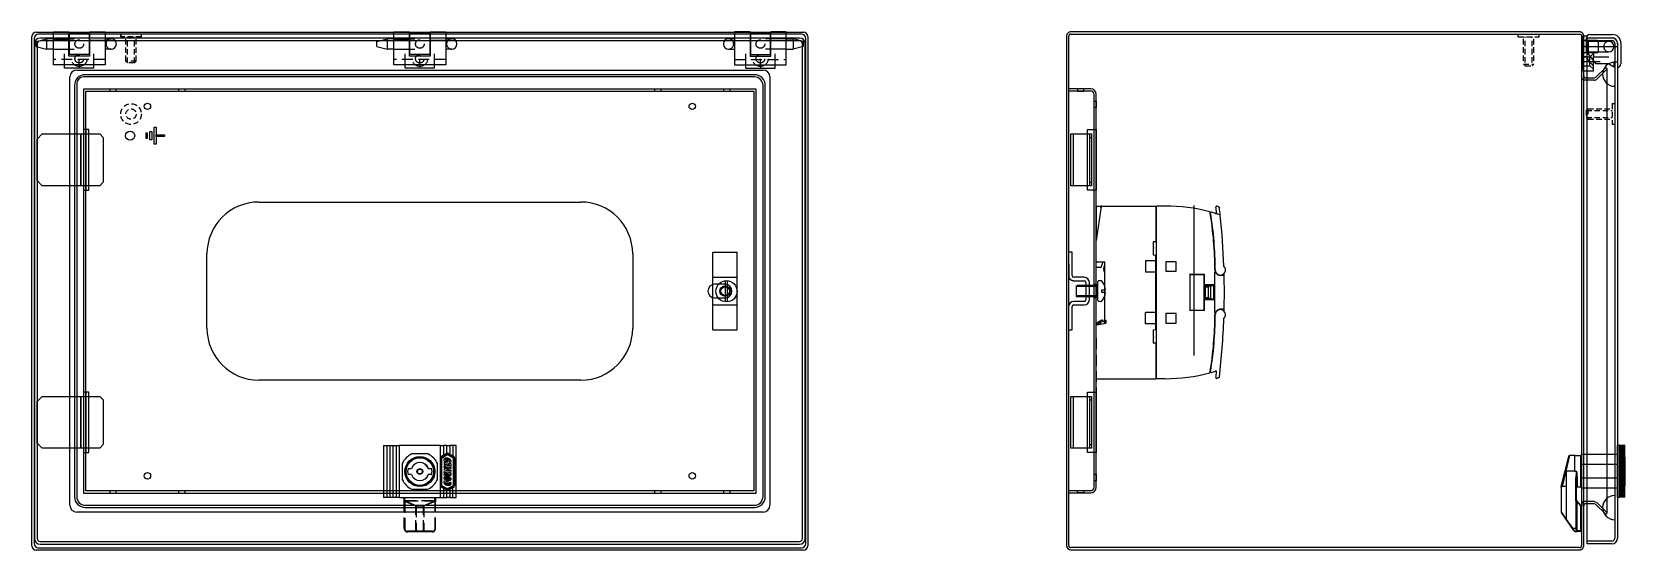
# Model space of a CAD drawing. Header units: millimetres. Extents: x 0 to 3797, y 0 to 1394.
# Drawn here: x 1058 to 1982, y 1087 to 1387 of the extents above; entities that cross this region are included whole.
import ezdxf

# ---------------------------------------------------------------- set-up
doc = ezdxf.new("R2010")
doc.units = ezdxf.units.MM
for name, pattern in [('ACAD_ISO03W100', [30, 12, -18]), ('CENTER', [50.8, 31.75, -6.35, 6.35, -6.35]), ('HIDDEN', [9.525, 6.35, -3.175]), ('HIDDEN2', [4.7625, 3.175, -1.5875])]:
    doc.linetypes.add(name, pattern=pattern)

msp = doc.modelspace()

# ---------------------------------------------------------------- linework, layer by layer
for p, q in [((1060.44, 1386.775), (1505.44, 1386.775)), ((1070.44, 1386.875), (1079.44, 1386.875)), ((1070.44, 1367.875), (1070.44, 1386.875)), ((1079.44, 1372.875), (1079.44, 1386.875)), ((1091.44, 1386.875), (1091.44, 1372.875)), ((1091.44, 1386.875), (1100.44, 1386.875)), ((1100.44, 1386.875), (1100.44, 1367.875)), ((1267.94, 1386.875), (1276.94, 1386.875)), ((1267.94, 1367.875), (1267.94, 1386.875)), ((1276.94, 1372.875), (1276.94, 1386.875)), ((1288.94, 1386.875), (1288.94, 1372.875)), ((1288.94, 1386.875), (1297.94, 1386.875)), ((1297.94, 1386.875), (1297.94, 1367.875)), ((1465.44, 1386.875), (1465.44, 1367.875)), ((1474.44, 1386.875), (1465.44, 1386.875)), ((1474.44, 1386.875), (1474.44, 1372.875)), ((1495.44, 1386.875), (1486.44, 1386.875)), ((1486.44, 1372.875), (1486.44, 1386.875)), ((1495.44, 1367.875), (1495.44, 1386.875)), ((1955.496, 1386.874), (1660.465, 1386.875)), ((1955.552, 1386.872), (1955.496, 1386.874)), ((1955.608, 1386.869), (1955.552, 1386.872)), ((1955.665, 1386.865), (1955.608, 1386.869)), ((1955.722, 1386.859), (1955.665, 1386.865)), ((1955.779, 1386.852), (1955.722, 1386.859)), ((1955.837, 1386.843), (1955.779, 1386.852)), ((1955.895, 1386.833), (1955.837, 1386.843)), ((1955.953, 1386.822), (1955.895, 1386.833)), ((1956.011, 1386.809), (1955.953, 1386.822)), ((1956.07, 1386.794), (1956.011, 1386.809)), ((1956.128, 1386.778), (1956.07, 1386.794)), ((1956.186, 1386.761), (1956.128, 1386.778)), ((1956.245, 1386.742), (1956.186, 1386.761)), ((1956.303, 1386.721), (1956.245, 1386.742)), ((1956.36, 1386.699), (1956.303, 1386.721)), ((1956.418, 1386.676), (1956.36, 1386.699)), ((1956.475, 1386.65), (1956.418, 1386.676)), ((1956.532, 1386.624), (1956.475, 1386.65)), ((1956.588, 1386.595), (1956.532, 1386.624)), ((1956.644, 1386.566), (1956.588, 1386.595)), ((1956.7, 1386.534), (1956.644, 1386.566)), ((1956.754, 1386.502), (1956.7, 1386.534)), ((1956.808, 1386.467), (1956.754, 1386.502)), ((1956.861, 1386.431), (1956.808, 1386.467)), ((1956.914, 1386.394), (1956.861, 1386.431)), ((1956.965, 1386.356), (1956.914, 1386.394)), ((1957.016, 1386.316), (1956.965, 1386.356)), ((1957.065, 1386.274), (1957.016, 1386.316)), ((1957.114, 1386.232), (1957.065, 1386.274)), ((1957.162, 1386.188), (1957.114, 1386.232)), ((1957.208, 1386.142), (1957.162, 1386.188)), ((1957.253, 1386.096), (1957.208, 1386.142)), ((1957.297, 1386.049), (1957.253, 1386.096)), ((1957.34, 1386), (1957.297, 1386.049)), ((1957.381, 1385.95), (1957.34, 1386)), ((1957.421, 1385.9), (1957.381, 1385.95)), ((1057.94, 1089.275), (1057.94, 1384.275)), ((1059.24, 1382.975), (1059.24, 1090.575)), ((1059.498, 1380.132), (1059.498, 1093.418)), ((1060.44, 1381.375), (1066.44, 1382.875)), ((1060.44, 1378.375), (1060.44, 1381.375)), ((1060.44, 1378.375), (1066.44, 1376.875)), ((1061.098, 1380.132), (1061.098, 1093.418)), ((1504.197, 1385.475), (1061.74, 1385.475)), ((1503.182, 1383.332), (1062.698, 1383.332)), ((1503.182, 1381.732), (1062.698, 1381.732)), ((1066.44, 1382.875), (1066.44, 1376.875)), ((1070.44, 1382.875), (1066.44, 1382.875)), ((1070.44, 1376.875), (1066.44, 1376.875)), ((1079.44, 1381.875), (1070.44, 1381.875)), ((1079.69, 1385.875), (1091.19, 1385.875)), ((1079.69, 1373.875), (1079.69, 1385.875)), ((1091.19, 1385.875), (1091.19, 1373.875)), ((1100.44, 1381.875), (1091.44, 1381.875)), ((1100.44, 1382.875), (1103.94, 1382.875)), ((1103.94, 1376.875), (1100.44, 1376.875)), ((1109.44, 1385.475), (1109.44, 1383.975)), ((1257.94, 1381.375), (1263.94, 1382.875)), ((1257.94, 1378.375), (1257.94, 1381.375)), ((1257.94, 1378.375), (1263.94, 1376.875)), ((1263.94, 1382.875), (1263.94, 1376.875)), ((1267.94, 1382.875), (1263.94, 1382.875)), ((1267.94, 1376.875), (1263.94, 1376.875)), ((1276.94, 1381.875), (1267.94, 1381.875)), ((1277.19, 1385.875), (1288.69, 1385.875)), ((1277.19, 1373.875), (1277.19, 1385.875)), ((1288.69, 1385.875), (1288.69, 1373.875)), ((1297.94, 1381.875), (1288.94, 1381.875)), ((1297.94, 1382.875), (1301.44, 1382.875)), ((1301.44, 1376.875), (1297.94, 1376.875)), ((1465.44, 1382.875), (1461.94, 1382.875)), ((1461.94, 1376.875), (1465.44, 1376.875)), ((1465.44, 1381.875), (1474.44, 1381.875)), ((1486.19, 1385.875), (1474.69, 1385.875)), ((1474.69, 1385.875), (1474.69, 1373.875)), ((1486.19, 1373.875), (1486.19, 1385.875)), ((1486.44, 1381.875), (1495.44, 1381.875)), ((1495.44, 1382.875), (1499.44, 1382.875)), ((1495.44, 1376.875), (1499.44, 1376.875)), ((1499.44, 1382.875), (1499.44, 1376.875)), ((1505.44, 1381.375), (1499.44, 1382.875)), ((1505.44, 1378.375), (1499.44, 1376.875)), ((1504.782, 1093.418), (1504.782, 1380.132)), ((1505.44, 1378.375), (1505.44, 1381.375)), ((1506.382, 1093.418), (1506.382, 1380.132)), ((1506.697, 1090.575), (1506.697, 1382.975)), ((1507.94, 1384.275), (1507.94, 1089.275)), ((1657.94, 1384.375), (1657.94, 1089.45)), ((1659.215, 1089.449), (1659.215, 1384.375)), ((1660.465, 1385.625), (1955.471, 1385.624)), ((1919.965, 1385.575), (1931.965, 1385.575)), ((1955.471, 1385.624), (1955.498, 1385.623)), ((1955.498, 1385.623), (1955.527, 1385.622)), ((1955.527, 1385.622), (1955.555, 1385.62)), ((1955.555, 1385.62), (1955.584, 1385.617)), ((1955.584, 1385.617), (1955.612, 1385.613)), ((1955.612, 1385.613), (1955.641, 1385.609)), ((1955.641, 1385.609), (1955.67, 1385.604)), ((1955.67, 1385.604), (1955.699, 1385.598)), ((1955.699, 1385.598), (1955.728, 1385.592)), ((1955.728, 1385.592), (1955.758, 1385.584)), ((1955.758, 1385.584), (1955.787, 1385.576)), ((1955.787, 1385.576), (1955.816, 1385.568)), ((1955.816, 1385.568), (1955.845, 1385.558)), ((1955.845, 1385.558), (1955.874, 1385.548)), ((1955.874, 1385.548), (1955.903, 1385.537)), ((1955.903, 1385.537), (1955.932, 1385.525)), ((1955.932, 1385.525), (1955.96, 1385.513)), ((1955.96, 1385.513), (1955.989, 1385.499)), ((1955.989, 1385.499), (1956.017, 1385.485)), ((1956.017, 1385.485), (1956.045, 1385.47)), ((1956.045, 1385.47), (1956.072, 1385.455)), ((1956.072, 1385.455), (1956.1, 1385.438)), ((1956.1, 1385.438), (1956.127, 1385.421)), ((1956.127, 1385.421), (1956.153, 1385.403)), ((1956.153, 1385.403), (1956.18, 1385.384)), ((1956.18, 1385.384), (1956.205, 1385.365)), ((1956.205, 1385.365), (1956.231, 1385.345)), ((1956.231, 1385.345), (1956.255, 1385.324)), ((1956.255, 1385.324), (1956.28, 1385.303)), ((1956.28, 1385.303), (1956.303, 1385.281)), ((1956.303, 1385.281), (1956.327, 1385.259)), ((1956.327, 1385.259), (1956.349, 1385.235)), ((1956.349, 1385.235), (1956.371, 1385.212)), ((1956.371, 1385.212), (1956.393, 1385.187)), ((1956.393, 1385.187), (1956.413, 1385.163)), ((1956.413, 1385.163), (1956.433, 1385.137)), ((1956.433, 1385.137), (1956.453, 1385.112)), ((1956.453, 1385.112), (1956.471, 1385.085)), ((1956.471, 1385.085), (1956.489, 1385.059)), ((1956.489, 1385.059), (1956.506, 1385.032)), ((1956.506, 1385.032), (1956.523, 1385.004)), ((1956.523, 1385.004), (1956.538, 1384.977)), ((1956.538, 1384.977), (1956.553, 1384.949)), ((1956.553, 1384.949), (1956.567, 1384.921)), ((1956.567, 1384.921), (1956.581, 1384.892)), ((1956.581, 1384.892), (1956.593, 1384.864)), ((1956.593, 1384.864), (1956.605, 1384.835)), ((1956.605, 1384.835), (1956.616, 1384.806)), ((1956.616, 1384.806), (1956.626, 1384.777)), ((1956.626, 1384.777), (1956.636, 1384.748)), ((1956.636, 1384.748), (1956.645, 1384.719)), ((1956.645, 1384.719), (1956.652, 1384.689)), ((1956.652, 1384.689), (1956.66, 1384.66)), ((1956.66, 1384.66), (1956.666, 1384.631)), ((1956.666, 1384.631), (1956.672, 1384.602)), ((1956.672, 1384.602), (1956.677, 1384.573)), ((1956.677, 1384.573), (1956.681, 1384.544)), ((1956.681, 1384.544), (1956.685, 1384.516)), ((1956.685, 1384.516), (1956.688, 1384.487)), ((1956.688, 1384.487), (1956.69, 1384.459)), ((1956.69, 1384.459), (1956.692, 1384.43)), ((1956.692, 1384.43), (1956.692, 1384.402)), ((1956.692, 1384.402), (1956.693, 1384.375)), ((1956.693, 1384.375), (1956.693, 1089.449)), ((1957.46, 1385.848), (1957.421, 1385.9)), ((1957.497, 1385.796), (1957.46, 1385.848)), ((1959.733, 1384.375), (1957.465, 1384.375)), ((1957.465, 1384.375), (1957.465, 1368.375)), ((1957.465, 1384.375), (1957.465, 1364.375)), ((1957.465, 1381.875), (1959.465, 1381.875)), ((1957.533, 1385.743), (1957.497, 1385.796)), ((1957.567, 1385.689), (1957.533, 1385.743)), ((1957.6, 1385.634), (1957.567, 1385.689)), ((1957.631, 1385.579), (1957.6, 1385.634)), ((1957.661, 1385.523), (1957.631, 1385.579)), ((1957.689, 1385.467), (1957.661, 1385.523)), ((1957.716, 1385.41), (1957.689, 1385.467)), ((1957.741, 1385.353), (1957.716, 1385.41)), ((1957.765, 1385.295), (1957.741, 1385.353)), ((1957.787, 1385.237), (1957.765, 1385.295)), ((1957.807, 1385.179), (1957.787, 1385.237)), ((1957.826, 1385.121), (1957.807, 1385.179)), ((1957.844, 1385.063), (1957.826, 1385.121)), ((1957.86, 1385.004), (1957.844, 1385.063)), ((1957.874, 1384.946), (1957.86, 1385.004)), ((1957.887, 1384.888), (1957.874, 1384.946)), ((1957.898, 1384.83), (1957.887, 1384.888)), ((1957.908, 1384.772), (1957.898, 1384.83)), ((1957.917, 1384.714), (1957.908, 1384.772)), ((1957.924, 1384.656), (1957.917, 1384.714)), ((1957.93, 1384.599), (1957.924, 1384.656)), ((1957.934, 1384.543), (1957.93, 1384.599)), ((1957.938, 1384.486), (1957.934, 1384.543)), ((1957.94, 1384.43), (1957.938, 1384.486)), ((1957.94, 1384.375), (1957.94, 1384.43)), ((1957.94, 1089.949), (1957.94, 1384.375)), ((1959.465, 1375.375), (1959.465, 1383.375)), ((1959.465, 1383.375), (1974.465, 1383.375)), ((1959.965, 1383.432), (1974.265, 1383.432)), ((1959.965, 1090.392), (1959.965, 1383.432)), ((1959.965, 1383.432), (1974.265, 1383.432)), ((1959.965, 1383.432), (1974.265, 1383.432)), ((1959.965, 1381.832), (1974.265, 1381.832)), ((1972.465, 1381.375), (1960.465, 1381.375)), ((1960.465, 1381.375), (1960.465, 1375.375)), ((1961.465, 1385.375), (1974.465, 1385.375)), ((1975.865, 1380.232), (1975.865, 1093.592)), ((1977.465, 1380.375), (1977.465, 1366.375)), ((1977.465, 1380.232), (1977.465, 1093.592)), ((1979.465, 1380.375), (1979.465, 1368.375)), ((1100.44, 1367.875), (1070.44, 1367.875)), ((1076.94, 1365.875), (1076.94, 1367.875)), ((1091.44, 1372.875), (1079.44, 1372.875)), ((1091.19, 1373.875), (1079.69, 1373.875)), ((1085.44, 1367.875), (1085.44, 1365.875)), ((1093.94, 1365.875), (1093.94, 1367.875)), ((1297.94, 1367.875), (1267.94, 1367.875)), ((1274.44, 1365.875), (1274.44, 1367.875)), ((1288.94, 1372.875), (1276.94, 1372.875)), ((1288.69, 1373.875), (1277.19, 1373.875)), ((1282.94, 1367.875), (1282.94, 1365.875)), ((1291.44, 1365.875), (1291.44, 1367.875)), ((1465.44, 1367.875), (1495.44, 1367.875)), ((1471.94, 1365.875), (1471.94, 1367.875)), ((1474.44, 1372.875), (1486.44, 1372.875)), ((1474.69, 1373.875), (1486.19, 1373.875)), ((1480.44, 1367.875), (1480.44, 1365.875)), ((1488.94, 1365.875), (1488.94, 1367.875)), ((1957.465, 1374.875), (1959.854, 1374.875)), ((1957.465, 1372.575), (1959.49, 1372.575)), ((1959.465, 1375.375), (1964.909, 1368.375)), ((1960.465, 1375.375), (1972.465, 1375.375)), ((1963.465, 1364.375), (1963.465, 1372.375)), ((1972.265, 1368.375), (1964.909, 1368.375)), ((1975.265, 1366.375), (1972.265, 1368.375)), ((1977.465, 1369.375), (1975.265, 1369.375)), ((1975.265, 1369.375), (1975.265, 1366.375)), ((1975.865, 1369.375), (1975.865, 1355.375)), ((1093.94, 1365.875), (1076.94, 1365.875)), ((1079.94, 1112.775), (1079.94, 1360.775)), ((1083.94, 1364.775), (1481.94, 1364.775)), ((1476.94, 1360.775), (1087.94, 1360.775)), ((1476.94, 1362.075), (1088.94, 1362.075)), ((1291.44, 1365.875), (1274.44, 1365.875)), ((1471.94, 1365.875), (1488.94, 1365.875)), ((1485.94, 1360.775), (1485.94, 1112.775)), ((1956.691, 1361.264), (1956.69, 1361.375)), ((1956.695, 1361.152), (1956.691, 1361.264)), ((1956.701, 1361.039), (1956.695, 1361.152)), ((1956.709, 1360.926), (1956.701, 1361.039)), ((1956.72, 1360.812), (1956.709, 1360.926)), ((1956.734, 1360.698), (1956.72, 1360.812)), ((1956.751, 1360.585), (1956.734, 1360.698)), ((1956.771, 1360.473), (1956.751, 1360.585)), ((1956.793, 1360.361), (1956.771, 1360.473)), ((1956.819, 1360.251), (1956.793, 1360.361)), ((1956.848, 1360.143), (1956.819, 1360.251)), ((1956.88, 1360.037), (1956.848, 1360.143)), ((1956.897, 1359.985), (1956.88, 1360.037)), ((1956.915, 1359.934), (1956.897, 1359.985)), ((1956.934, 1359.883), (1956.915, 1359.934)), ((1956.953, 1359.834), (1956.934, 1359.883)), ((1956.973, 1359.785), (1956.953, 1359.834)), ((1956.994, 1359.737), (1956.973, 1359.785)), ((1957.016, 1359.689), (1956.994, 1359.737)), ((1957.039, 1359.643), (1957.016, 1359.689)), ((1957.062, 1359.598), (1957.039, 1359.643)), ((1957.086, 1359.554), (1957.062, 1359.598)), ((1957.11, 1359.511), (1957.086, 1359.554)), ((1957.136, 1359.469), (1957.11, 1359.511)), ((1957.162, 1359.429), (1957.136, 1359.469)), ((1957.188, 1359.389), (1957.162, 1359.429)), ((1957.216, 1359.351), (1957.188, 1359.389)), ((1957.244, 1359.314), (1957.216, 1359.351)), ((1957.272, 1359.279), (1957.244, 1359.314)), ((1957.301, 1359.245), (1957.272, 1359.279)), ((1957.331, 1359.212), (1957.301, 1359.245)), ((1957.361, 1359.181), (1957.331, 1359.212)), ((1957.392, 1359.151), (1957.361, 1359.181)), ((1957.423, 1359.123), (1957.392, 1359.151)), ((1957.455, 1359.096), (1957.423, 1359.123)), ((1957.471, 1359.083), (1957.455, 1359.096)), ((1957.465, 1364.375), (1963.465, 1364.375)), ((1957.487, 1359.07), (1957.471, 1359.083)), ((1957.503, 1359.058), (1957.487, 1359.07)), ((1957.52, 1359.046), (1957.503, 1359.058)), ((1957.536, 1359.035), (1957.52, 1359.046)), ((1957.553, 1359.024), (1957.536, 1359.035)), ((1957.569, 1359.014), (1957.553, 1359.024)), ((1957.586, 1359.003), (1957.569, 1359.014)), ((1957.603, 1358.994), (1957.586, 1359.003)), ((1957.62, 1358.984), (1957.603, 1358.994)), ((1957.637, 1358.975), (1957.62, 1358.984)), ((1957.654, 1358.967), (1957.637, 1358.975)), ((1957.671, 1358.958), (1957.654, 1358.967)), ((1957.688, 1358.95), (1957.671, 1358.958)), ((1957.705, 1358.943), (1957.688, 1358.95)), ((1957.723, 1358.936), (1957.705, 1358.943)), ((1957.74, 1358.929), (1957.723, 1358.936)), ((1957.757, 1358.923), (1957.74, 1358.929)), ((1957.775, 1358.917), (1957.757, 1358.923)), ((1957.792, 1358.912), (1957.775, 1358.917)), ((1957.81, 1358.907), (1957.792, 1358.912)), ((1957.827, 1358.902), (1957.81, 1358.907)), ((1957.845, 1358.897), (1957.827, 1358.902)), ((1957.863, 1358.894), (1957.845, 1358.897)), ((1957.88, 1358.89), (1957.863, 1358.894)), ((1957.898, 1358.887), (1957.88, 1358.89)), ((1957.916, 1358.884), (1957.898, 1358.887)), ((1957.933, 1358.882), (1957.916, 1358.884)), ((1957.951, 1358.88), (1957.933, 1358.882)), ((1957.969, 1358.878), (1957.951, 1358.88)), ((1957.987, 1358.877), (1957.969, 1358.878)), ((1958.004, 1358.876), (1957.987, 1358.877)), ((1958.022, 1358.875), (1958.004, 1358.876)), ((1958.04, 1358.875), (1958.022, 1358.875)), ((1963.922, 1358.875), (1958.04, 1358.875)), ((1963.922, 1360.125), (1959.19, 1360.125)), ((1963.465, 1364.375), (1963.465, 1367.375)), ((1964.806, 1360.491), (1963.922, 1360.125)), ((1970.627, 1366.312), (1964.806, 1360.491)), ((1971.511, 1365.428), (1965.69, 1359.607)), ((1971.511, 1365.428), (1970.627, 1366.312)), ((1971.511, 1108.396), (1971.511, 1365.428)), ((1082.64, 1355.775), (1082.64, 1117.775)), ((1083.94, 1356.775), (1083.94, 1117.775)), ((1087.94, 1353.775), (1087.94, 1119.775)), ((1477.94, 1353.775), (1087.94, 1353.775)), ((1089.19, 1121.025), (1089.19, 1352.525)), ((1089.19, 1352.525), (1476.69, 1352.525)), ((1106.815, 1353.775), (1103.065, 1353.775)), ((1103.065, 1353.775), (1103.065, 1352.525)), ((1103.065, 1352.525), (1106.815, 1352.525)), ((1106.815, 1352.525), (1106.815, 1353.775)), ((1146.815, 1353.775), (1143.065, 1353.775)), ((1143.065, 1353.775), (1143.065, 1352.525)), ((1143.065, 1352.525), (1146.815, 1352.525)), ((1146.815, 1352.525), (1146.815, 1353.775)), ((1422.815, 1353.775), (1419.065, 1353.775)), ((1419.065, 1353.775), (1419.065, 1352.525)), ((1419.065, 1352.525), (1422.815, 1352.525)), ((1422.815, 1352.525), (1422.815, 1353.775)), ((1462.815, 1353.775), (1459.065, 1353.775)), ((1459.065, 1353.775), (1459.065, 1352.525)), ((1459.065, 1352.525), (1462.815, 1352.525)), ((1462.815, 1352.525), (1462.815, 1353.775)), ((1476.69, 1352.525), (1476.69, 1121.025)), ((1477.94, 1119.775), (1477.94, 1353.775)), ((1481.94, 1117.775), (1481.94, 1355.775)), ((1483.24, 1117.775), (1483.24, 1355.775)), ((1671.99, 1353.875), (1659.19, 1353.875)), ((1659.19, 1353.875), (1659.19, 1119.949)), ((1671.99, 1352.625), (1659.19, 1352.625)), ((1673.94, 1123.149), (1673.94, 1350.675)), ((1675.19, 1123.149), (1675.19, 1350.675)), ((1975.865, 1345.375), (1975.865, 1333.375)), ((1128.94, 1331.775), (1129.94, 1331.775)), ((1128.94, 1321.775), (1128.94, 1331.775)), ((1129.94, 1331.775), (1129.94, 1321.775)), ((1060.94, 1324.775), (1063.94, 1327.775)), ((1060.94, 1300.775), (1060.94, 1324.775)), ((1063.94, 1327.775), (1086.34, 1327.775)), ((1086.34, 1297.775), (1086.34, 1327.775)), ((1086.34, 1327.775), (1097.269, 1327.775)), ((1086.34, 1327.775), (1086.34, 1297.775)), ((1090.94, 1330.275), (1087.94, 1330.275)), ((1087.94, 1330.275), (1087.94, 1295.275)), ((1087.94, 1327.775), (1087.94, 1297.775)), ((1089.19, 1330.275), (1089.19, 1295.275)), ((1090.94, 1295.275), (1090.94, 1330.275)), ((1097.269, 1327.775), (1099.34, 1325.704)), ((1099.34, 1325.704), (1099.34, 1299.846)), ((1123.94, 1328.275), (1123.94, 1325.275)), ((1124.94, 1328.275), (1123.94, 1328.275)), ((1123.94, 1325.275), (1124.94, 1325.275)), ((1124.94, 1325.275), (1124.94, 1328.275)), ((1126.44, 1329.275), (1127.44, 1329.275)), ((1126.44, 1324.275), (1126.44, 1329.275)), ((1127.44, 1324.275), (1126.44, 1324.275)), ((1127.44, 1329.275), (1127.44, 1324.275)), ((1129.94, 1321.775), (1128.94, 1321.775)), ((1129.94, 1326.275), (1129.94, 1327.275)), ((1129.94, 1327.275), (1134.94, 1327.275)), ((1134.94, 1326.275), (1129.94, 1326.275)), ((1134.94, 1327.275), (1134.94, 1326.275)), ((1660.49, 1327.775), (1672.49, 1327.775)), ((1660.49, 1297.775), (1660.49, 1327.775)), ((1661.74, 1327.775), (1661.74, 1297.775)), ((1670.19, 1330.274), (1675.19, 1330.274)), ((1670.19, 1295.274), (1670.19, 1330.274)), ((1671.24, 1327.775), (1671.24, 1297.775)), ((1671.24, 1325.704), (1672.49, 1325.704)), ((1672.49, 1327.775), (1672.49, 1297.775)), ((1675.19, 1330.274), (1675.19, 1295.274)), ((1063.94, 1297.775), (1060.94, 1300.775)), ((1086.34, 1297.775), (1063.94, 1297.775)), ((1097.269, 1297.775), (1086.34, 1297.775)), ((1087.94, 1295.275), (1090.94, 1295.275)), ((1099.34, 1299.846), (1097.269, 1297.775)), ((1672.49, 1297.775), (1660.49, 1297.775)), ((1675.19, 1295.274), (1670.19, 1295.274)), ((1671.24, 1299.846), (1672.49, 1299.846)), ((1189.498, 1288.332), (1376.382, 1288.332)), ((1159.498, 1215.218), (1159.498, 1258.332)), ((1406.382, 1258.332), (1406.382, 1215.218)), ((1452.94, 1259.275), (1466.94, 1259.275)), ((1452.94, 1214.275), (1452.94, 1259.275)), ((1466.94, 1214.275), (1466.94, 1259.275)), ((1659.19, 1259.274), (1659.215, 1245.389)), ((1661.19, 1259.274), (1659.19, 1259.274)), ((1661.19, 1245.774), (1661.19, 1259.274)), ((1452.94, 1244.775), (1466.94, 1244.775)), ((1459.94, 1240.775), (1453.94, 1240.775)), ((1460.165, 1230.577), (1460.165, 1242.846)), ((1461.365, 1230.577), (1461.365, 1242.846)), ((1659.215, 1245.389), (1659.215, 1245.337)), ((1659.215, 1245.337), (1659.216, 1245.284)), ((1659.216, 1245.284), (1659.219, 1245.231)), ((1659.219, 1245.231), (1659.223, 1245.177)), ((1659.223, 1245.177), (1659.229, 1245.123)), ((1659.229, 1245.123), (1659.237, 1245.069)), ((1659.237, 1245.069), (1659.247, 1245.014)), ((1659.247, 1245.014), (1659.258, 1244.958)), ((1659.258, 1244.958), (1659.27, 1244.903)), ((1659.27, 1244.903), (1659.285, 1244.847)), ((1659.285, 1244.847), (1659.302, 1244.79)), ((1659.302, 1244.79), (1659.32, 1244.734)), ((1659.32, 1244.734), (1659.34, 1244.678)), ((1659.34, 1244.678), (1659.362, 1244.621)), ((1659.362, 1244.621), (1659.386, 1244.564)), ((1659.386, 1244.564), (1659.411, 1244.508)), ((1659.411, 1244.508), (1659.439, 1244.451)), ((1659.439, 1244.451), (1659.468, 1244.395)), ((1659.468, 1244.395), (1659.499, 1244.339)), ((1659.499, 1244.339), (1659.533, 1244.283)), ((1659.533, 1244.283), (1659.568, 1244.227)), ((1659.568, 1244.227), (1659.604, 1244.172)), ((1659.604, 1244.172), (1659.643, 1244.117)), ((1659.643, 1244.117), (1659.684, 1244.063)), ((1659.684, 1244.063), (1659.726, 1244.009)), ((1659.726, 1244.009), (1659.77, 1243.956)), ((1659.77, 1243.956), (1659.816, 1243.904)), ((1659.816, 1243.904), (1659.863, 1243.852)), ((1659.863, 1243.852), (1659.912, 1243.801)), ((1659.912, 1243.801), (1659.963, 1243.751)), ((1659.963, 1243.751), (1660.015, 1243.701)), ((1660.015, 1243.701), (1660.069, 1243.653)), ((1660.069, 1243.653), (1660.124, 1243.606)), ((1660.124, 1243.606), (1660.181, 1243.559)), ((1660.181, 1243.559), (1660.238, 1243.514)), ((1660.238, 1243.514), (1660.298, 1243.47)), ((1660.298, 1243.47), (1660.358, 1243.427)), ((1660.358, 1243.427), (1660.42, 1243.385)), ((1660.42, 1243.385), (1660.482, 1243.345)), ((1660.482, 1243.345), (1660.546, 1243.305)), ((1660.546, 1243.305), (1660.61, 1243.267)), ((1660.61, 1243.267), (1660.676, 1243.231)), ((1660.676, 1243.231), (1660.742, 1243.195)), ((1660.742, 1243.195), (1660.809, 1243.161)), ((1660.809, 1243.161), (1660.876, 1243.129)), ((1660.876, 1243.129), (1660.945, 1243.097)), ((1660.945, 1243.097), (1661.013, 1243.068)), ((1661.013, 1243.068), (1661.082, 1243.039)), ((1661.082, 1243.039), (1661.152, 1243.012)), ((1661.152, 1243.012), (1661.221, 1242.987)), ((1661.221, 1242.987), (1661.291, 1242.962)), ((1661.291, 1242.962), (1661.361, 1242.94)), ((1661.361, 1242.94), (1661.432, 1242.919)), ((1661.432, 1242.919), (1661.502, 1242.899)), ((1661.502, 1242.899), (1661.572, 1242.88)), ((1661.572, 1242.88), (1661.642, 1242.863)), ((1661.642, 1242.863), (1661.712, 1242.847)), ((1661.712, 1242.847), (1661.781, 1242.833)), ((1661.781, 1242.833), (1661.85, 1242.82)), ((1661.85, 1242.82), (1661.919, 1242.808)), ((1661.919, 1242.808), (1662.056, 1242.789)), ((1662.056, 1242.789), (1662.19, 1242.774)), ((1668.19, 1244.774), (1662.19, 1244.774)), ((1662.19, 1242.774), (1668.19, 1242.774)), ((1663.49, 1239.389), (1663.49, 1234.139)), ((1676.19, 1239.389), (1663.49, 1239.389)), ((1669.19, 1241.774), (1669.19, 1231.774)), ((1671.19, 1231.774), (1671.19, 1241.774)), ((1673.94, 1240.774), (1675.19, 1240.774)), ((1673.94, 1232.774), (1673.94, 1240.774)), ((1675.19, 1240.774), (1675.19, 1232.774)), ((1676.19, 1231.264), (1676.19, 1242.264)), ((1676.19, 1234.139), (1676.19, 1239.389)), ((1453.94, 1232.775), (1459.94, 1232.775)), ((1668.19, 1230.774), (1662.19, 1230.774)), ((1663.49, 1234.139), (1676.19, 1234.139)), ((1675.19, 1232.774), (1673.94, 1232.774)), ((1678.29, 1237.364), (1678.29, 1236.164)), ((1680.569, 1237.364), (1678.29, 1237.364)), ((1678.29, 1236.164), (1680.569, 1236.164)), ((1452.94, 1228.775), (1466.94, 1228.775)), ((1659.19, 1227.774), (1659.19, 1214.274)), ((1661.19, 1214.274), (1661.19, 1227.774)), ((1662.19, 1228.774), (1668.19, 1228.774)), ((1452.94, 1214.275), (1466.94, 1214.275)), ((1659.19, 1214.274), (1661.19, 1214.274)), ((1376.382, 1185.218), (1189.498, 1185.218)), ((1060.94, 1172.775), (1063.94, 1175.775)), ((1063.94, 1175.775), (1086.34, 1175.775)), ((1086.34, 1145.775), (1086.34, 1175.775)), ((1086.34, 1175.775), (1097.269, 1175.775)), ((1086.34, 1175.775), (1086.34, 1145.775)), ((1090.94, 1178.275), (1087.94, 1178.275)), ((1087.94, 1178.275), (1087.94, 1143.275)), ((1087.94, 1175.775), (1087.94, 1145.775)), ((1089.19, 1178.275), (1089.19, 1143.275)), ((1090.94, 1143.275), (1090.94, 1178.275)), ((1097.269, 1175.775), (1099.34, 1173.704)), ((1099.34, 1173.704), (1099.34, 1147.846)), ((1660.49, 1175.775), (1672.49, 1175.775)), ((1660.49, 1145.775), (1660.49, 1175.775)), ((1661.74, 1175.775), (1661.74, 1145.775)), ((1670.19, 1178.274), (1675.19, 1178.274)), ((1670.19, 1143.274), (1670.19, 1178.274)), ((1671.24, 1175.775), (1671.24, 1145.775)), ((1671.24, 1173.704), (1672.49, 1173.704)), ((1672.49, 1175.775), (1672.49, 1145.775)), ((1675.19, 1178.274), (1675.19, 1143.274)), ((1060.94, 1148.775), (1060.94, 1172.775)), ((1063.94, 1145.775), (1060.94, 1148.775)), ((1086.34, 1145.775), (1063.94, 1145.775)), ((1097.269, 1145.775), (1086.34, 1145.775)), ((1099.34, 1147.846), (1097.269, 1145.775)), ((1672.49, 1145.775), (1660.49, 1145.775)), ((1671.24, 1147.846), (1672.49, 1147.846)), ((1087.94, 1143.275), (1090.94, 1143.275)), ((1272.74, 1136.901), (1272.74, 1127.649)), ((1287.566, 1142.475), (1278.314, 1142.475)), ((1293.14, 1127.649), (1293.14, 1136.901)), ((1675.19, 1143.274), (1670.19, 1143.274)), ((1673.94, 1130.731), (1675.19, 1130.731)), ((1673.94, 1126.981), (1673.94, 1130.731)), ((1675.19, 1130.731), (1675.19, 1126.981)), ((1087.94, 1119.775), (1477.94, 1119.775)), ((1476.69, 1121.025), (1089.19, 1121.025)), ((1106.815, 1121.025), (1103.065, 1121.025)), ((1103.065, 1121.025), (1103.065, 1119.775)), ((1103.065, 1119.775), (1106.815, 1119.775)), ((1106.815, 1119.775), (1106.815, 1121.025)), ((1146.815, 1121.025), (1143.065, 1121.025)), ((1143.065, 1121.025), (1143.065, 1119.775)), ((1143.065, 1119.775), (1146.815, 1119.775)), ((1146.815, 1119.775), (1146.815, 1121.025)), ((1278.314, 1122.075), (1287.566, 1122.075)), ((1422.815, 1121.025), (1419.065, 1121.025)), ((1419.065, 1121.025), (1419.065, 1119.775)), ((1419.065, 1119.775), (1422.815, 1119.775)), ((1422.815, 1119.775), (1422.815, 1121.025)), ((1462.815, 1121.025), (1459.065, 1121.025)), ((1459.065, 1121.025), (1459.065, 1119.775)), ((1459.065, 1119.775), (1462.815, 1119.775)), ((1462.815, 1119.775), (1462.815, 1121.025)), ((1659.19, 1121.199), (1671.99, 1121.199)), ((1659.19, 1119.949), (1671.99, 1119.949)), ((1664.315, 1121.199), (1668.065, 1121.199)), ((1664.315, 1119.949), (1664.315, 1121.199)), ((1668.065, 1119.949), (1664.315, 1119.949)), ((1668.065, 1121.199), (1668.065, 1119.949)), ((1675.19, 1126.981), (1673.94, 1126.981)), ((1975.865, 1118.392), (1975.865, 1104.392)), ((1481.94, 1108.775), (1083.94, 1108.775)), ((1088.94, 1112.775), (1476.94, 1112.775)), ((1088.94, 1111.475), (1476.94, 1111.475)), ((1956.696, 1112.577), (1956.695, 1112.466)), ((1956.7, 1112.689), (1956.696, 1112.577)), ((1956.706, 1112.802), (1956.7, 1112.689)), ((1956.714, 1112.915), (1956.706, 1112.802)), ((1956.726, 1113.029), (1956.714, 1112.915)), ((1956.74, 1113.143), (1956.726, 1113.029)), ((1956.756, 1113.256), (1956.74, 1113.143)), ((1956.776, 1113.368), (1956.756, 1113.256)), ((1956.799, 1113.48), (1956.776, 1113.368)), ((1956.825, 1113.59), (1956.799, 1113.48)), ((1956.854, 1113.698), (1956.825, 1113.59)), ((1956.886, 1113.804), (1956.854, 1113.698)), ((1956.903, 1113.856), (1956.886, 1113.804)), ((1956.921, 1113.907), (1956.903, 1113.856)), ((1956.94, 1113.957), (1956.921, 1113.907)), ((1956.959, 1114.007), (1956.94, 1113.957)), ((1956.98, 1114.056), (1956.959, 1114.007)), ((1957.001, 1114.104), (1956.98, 1114.056)), ((1957.023, 1114.151), (1957.001, 1114.104)), ((1957.045, 1114.197), (1957.023, 1114.151)), ((1957.068, 1114.243), (1957.045, 1114.197)), ((1957.092, 1114.287), (1957.068, 1114.243)), ((1957.117, 1114.33), (1957.092, 1114.287)), ((1957.142, 1114.371), (1957.117, 1114.33)), ((1957.169, 1114.412), (1957.142, 1114.371)), ((1957.195, 1114.451), (1957.169, 1114.412)), ((1957.223, 1114.489), (1957.195, 1114.451)), ((1957.251, 1114.526), (1957.223, 1114.489)), ((1957.279, 1114.562), (1957.251, 1114.526)), ((1957.308, 1114.596), (1957.279, 1114.562)), ((1957.338, 1114.628), (1957.308, 1114.596)), ((1957.368, 1114.66), (1957.338, 1114.628)), ((1957.399, 1114.689), (1957.368, 1114.66)), ((1957.43, 1114.718), (1957.399, 1114.689)), ((1957.462, 1114.745), (1957.43, 1114.718)), ((1957.478, 1114.757), (1957.462, 1114.745)), ((1957.494, 1114.77), (1957.478, 1114.757)), ((1957.511, 1114.782), (1957.494, 1114.77)), ((1957.527, 1114.794), (1957.511, 1114.782)), ((1957.544, 1114.805), (1957.527, 1114.794)), ((1957.56, 1114.816), (1957.544, 1114.805)), ((1957.577, 1114.827), (1957.56, 1114.816)), ((1957.593, 1114.837), (1957.577, 1114.827)), ((1957.61, 1114.846), (1957.593, 1114.837)), ((1957.627, 1114.856), (1957.61, 1114.846)), ((1957.644, 1114.865), (1957.627, 1114.856)), ((1957.661, 1114.873), (1957.644, 1114.865)), ((1957.678, 1114.882), (1957.661, 1114.873)), ((1957.695, 1114.889), (1957.678, 1114.882)), ((1957.713, 1114.897), (1957.695, 1114.889)), ((1957.73, 1114.904), (1957.713, 1114.897)), ((1957.747, 1114.911), (1957.73, 1114.904)), ((1957.765, 1114.917), (1957.747, 1114.911)), ((1957.782, 1114.923), (1957.765, 1114.917)), ((1957.8, 1114.928), (1957.782, 1114.923)), ((1957.817, 1114.933), (1957.8, 1114.928)), ((1957.835, 1114.938), (1957.817, 1114.933)), ((1957.852, 1114.942), (1957.835, 1114.938)), ((1957.87, 1114.946), (1957.852, 1114.942)), ((1957.888, 1114.95), (1957.87, 1114.946)), ((1957.905, 1114.953), (1957.888, 1114.95)), ((1957.923, 1114.956), (1957.905, 1114.953)), ((1957.941, 1114.958), (1957.923, 1114.956)), ((1957.959, 1114.96), (1957.941, 1114.958)), ((1957.976, 1114.962), (1957.959, 1114.96)), ((1957.994, 1114.963), (1957.976, 1114.962)), ((1958.012, 1114.964), (1957.994, 1114.963)), ((1958.03, 1114.964), (1958.012, 1114.964)), ((1958.047, 1114.965), (1958.03, 1114.964)), ((1963.93, 1114.958), (1958.047, 1114.965)), ((1959.19, 1113.699), (1963.922, 1113.699)), ((1963.922, 1113.699), (1964.806, 1113.333)), ((1965.697, 1114.224), (1963.93, 1114.958)), ((1964.806, 1113.333), (1970.627, 1107.512)), ((1971.511, 1108.396), (1965.697, 1114.224)), ((1970.627, 1107.512), (1971.511, 1108.396)), ((1062.698, 1091.818), (1503.182, 1091.818)), ((1974.265, 1091.992), (1959.965, 1091.992)), ((1974.265, 1090.392), (1959.965, 1090.392)), ((1505.44, 1086.775), (1060.44, 1086.775)), ((1061.74, 1088.075), (1504.197, 1088.075)), ((1062.698, 1090.218), (1503.182, 1090.218)), ((1660.44, 1086.95), (1955.496, 1086.95)), ((1955.443, 1088.199), (1660.465, 1088.199)), ((1955.496, 1086.95), (1955.552, 1086.952)), ((1955.552, 1086.952), (1955.608, 1086.955)), ((1955.608, 1086.955), (1955.665, 1086.959)), ((1955.665, 1086.959), (1955.722, 1086.965)), ((1955.722, 1086.965), (1955.779, 1086.972)), ((1955.779, 1086.972), (1955.837, 1086.981)), ((1955.837, 1086.981), (1955.895, 1086.991)), ((1955.895, 1086.991), (1955.953, 1087.002)), ((1955.953, 1087.002), (1956.011, 1087.015)), ((1956.011, 1087.015), (1956.07, 1087.03)), ((1956.07, 1087.03), (1956.128, 1087.046)), ((1956.128, 1087.046), (1956.186, 1087.063)), ((1956.186, 1087.063), (1956.245, 1087.082)), ((1956.245, 1087.082), (1956.303, 1087.103)), ((1956.303, 1087.103), (1956.36, 1087.125)), ((1956.36, 1087.125), (1956.418, 1087.148)), ((1956.418, 1087.148), (1956.475, 1087.173)), ((1956.475, 1087.173), (1956.532, 1087.2)), ((1956.532, 1087.2), (1956.588, 1087.228)), ((1956.588, 1087.228), (1956.644, 1087.258)), ((1956.644, 1087.258), (1956.7, 1087.29)), ((1956.7, 1087.29), (1956.754, 1087.322)), ((1956.754, 1087.322), (1956.808, 1087.357)), ((1956.808, 1087.357), (1956.861, 1087.392)), ((1956.861, 1087.392), (1956.914, 1087.43)), ((1956.914, 1087.43), (1956.965, 1087.468)), ((1956.965, 1087.468), (1957.016, 1087.508)), ((1957.016, 1087.508), (1957.065, 1087.55)), ((1957.065, 1087.55), (1957.114, 1087.592)), ((1957.114, 1087.592), (1957.162, 1087.636)), ((1957.162, 1087.636), (1957.208, 1087.681)), ((1957.208, 1087.681), (1957.253, 1087.728)), ((1957.253, 1087.728), (1957.297, 1087.775)), ((1957.297, 1087.775), (1957.34, 1087.824)), ((1957.34, 1087.824), (1957.381, 1087.873)), ((1957.381, 1087.873), (1957.421, 1087.924)), ((1957.421, 1087.924), (1957.46, 1087.976)), ((1957.46, 1087.976), (1957.497, 1088.028)), ((1957.497, 1088.028), (1957.533, 1088.081)), ((1957.533, 1088.081), (1957.567, 1088.135)), ((1957.567, 1088.135), (1957.6, 1088.19)), ((1957.6, 1088.19), (1957.631, 1088.245)), ((1957.631, 1088.245), (1957.661, 1088.301)), ((1957.661, 1088.301), (1957.689, 1088.357)), ((1957.689, 1088.357), (1957.716, 1088.414)), ((1957.716, 1088.414), (1957.741, 1088.471)), ((1957.741, 1088.471), (1957.765, 1088.529)), ((1957.765, 1088.529), (1957.787, 1088.587)), ((1957.787, 1088.587), (1957.807, 1088.645)), ((1957.807, 1088.645), (1957.826, 1088.703)), ((1957.826, 1088.703), (1957.844, 1088.761)), ((1957.844, 1088.761), (1957.86, 1088.82)), ((1957.86, 1088.82), (1957.874, 1088.878)), ((1957.874, 1088.878), (1957.887, 1088.936)), ((1957.887, 1088.936), (1957.898, 1088.994)), ((1957.898, 1088.994), (1957.908, 1089.052)), ((1957.908, 1089.052), (1957.917, 1089.11)), ((1957.917, 1089.11), (1957.924, 1089.167)), ((1957.924, 1089.167), (1957.93, 1089.225)), ((1957.93, 1089.225), (1957.934, 1089.281)), ((1957.934, 1089.281), (1957.938, 1089.338)), ((1957.938, 1089.338), (1957.94, 1089.394)), ((1957.94, 1089.449), (1957.94, 1089.949)), ((1957.94, 1089.394), (1957.94, 1089.449))]:
    msp.add_line(p, q)
at = {"linetype": 'ACAD_ISO03W100'}
for p, q in [((1070.44, 1382.875), (1100.44, 1382.875)), ((1070.44, 1376.875), (1100.44, 1376.875)), ((1267.94, 1382.875), (1297.94, 1382.875)), ((1267.94, 1376.875), (1297.94, 1376.875)), ((1495.44, 1382.875), (1465.44, 1382.875)), ((1495.44, 1376.875), (1465.44, 1376.875)), ((1965.465, 1381.875), (1957.465, 1381.875)), ((1957.465, 1381.875), (1957.465, 1374.875)), ((1966.465, 1375.875), (1966.465, 1380.875)), ((1076.94, 1365.875), (1076.94, 1374.175)), ((1085.44, 1367.875), (1085.44, 1371.275)), ((1093.94, 1365.875), (1093.94, 1374.175)), ((1274.44, 1365.875), (1274.44, 1374.175)), ((1282.94, 1367.875), (1282.94, 1371.275)), ((1291.44, 1365.875), (1291.44, 1374.175)), ((1471.94, 1365.875), (1471.94, 1374.175)), ((1480.44, 1367.875), (1480.44, 1371.275)), ((1488.94, 1365.875), (1488.94, 1374.175)), ((1957.465, 1374.875), (1965.465, 1374.875)), ((1961.465, 1372.275), (1957.465, 1372.275)), ((1957.465, 1372.275), (1957.465, 1367.275)), ((1957.465, 1369.775), (1967.465, 1369.775)), ((1961.465, 1372.275), (1963.465, 1374.275)), ((1961.465, 1367.275), (1961.465, 1372.275)), ((1963.465, 1374.275), (1963.465, 1372.375)), ((1963.465, 1372.375), (1972.465, 1372.375)), ((1957.465, 1367.275), (1961.465, 1367.275)), ((1961.465, 1367.275), (1963.465, 1365.275)), ((1663.49, 1239.949), (1663.49, 1233.599)), ((1676.19, 1239.949), (1663.49, 1239.949)), ((1676.19, 1233.599), (1676.19, 1239.949)), ((1663.49, 1233.599), (1676.19, 1233.599))]:
    msp.add_line(p, q, dxfattribs=at)
at = {"color": 9, "linetype": 'HIDDEN2'}
for p, q in [((1109.44, 1383.975), (1109.44, 1385.475)), ((1121.44, 1385.475), (1109.44, 1385.475)), ((1109.44, 1383.975), (1109.44, 1385.475)), ((1121.44, 1385.475), (1109.44, 1385.475)), ((1121.44, 1383.975), (1109.44, 1383.975)), ((1121.44, 1383.975), (1109.44, 1383.975)), ((1112.44, 1369.975), (1112.44, 1383.975)), ((1112.44, 1369.975), (1112.44, 1383.975)), ((1113.44, 1368.975), (1113.44, 1383.975)), ((1113.44, 1368.975), (1113.44, 1383.975)), ((1117.44, 1368.975), (1117.44, 1383.975)), ((1117.44, 1368.975), (1117.44, 1383.975)), ((1118.44, 1369.975), (1118.44, 1383.975)), ((1118.44, 1369.975), (1118.44, 1383.975)), ((1121.44, 1383.975), (1121.44, 1385.475)), ((1121.44, 1383.975), (1121.44, 1385.475)), ((1919.965, 1384.075), (1919.965, 1385.575)), ((1919.965, 1384.075), (1931.965, 1384.075)), ((1922.965, 1370.075), (1922.965, 1384.075)), ((1923.965, 1369.075), (1923.965, 1384.075)), ((1927.965, 1369.075), (1927.965, 1384.075)), ((1928.965, 1370.075), (1928.965, 1384.075)), ((1931.965, 1384.075), (1931.965, 1385.575)), ((1118.44, 1369.975), (1112.44, 1369.975)), ((1112.44, 1369.975), (1113.44, 1368.975)), ((1118.44, 1369.975), (1112.44, 1369.975)), ((1112.44, 1369.975), (1113.44, 1368.975)), ((1117.44, 1368.975), (1113.44, 1368.975)), ((1117.44, 1368.975), (1113.44, 1368.975)), ((1118.44, 1369.975), (1117.44, 1368.975)), ((1118.44, 1369.975), (1117.44, 1368.975)), ((1922.965, 1368.165), (1928.965, 1368.165)), ((1922.965, 1368.165), (1923.965, 1367.165)), ((1928.965, 1368.165), (1927.965, 1367.165)), ((1923.965, 1367.165), (1927.965, 1367.165)), ((1960.365, 1342.375), (1959.365, 1341.375)), ((1959.365, 1341.375), (1959.365, 1337.375)), ((1959.365, 1341.375), (1974.365, 1341.375)), ((1960.365, 1342.375), (1960.365, 1336.375)), ((1960.365, 1342.375), (1974.365, 1342.375)), ((1974.365, 1345.375), (1975.865, 1345.375)), ((1974.365, 1345.375), (1974.365, 1333.375)), ((1960.365, 1336.375), (1959.365, 1337.375)), ((1959.365, 1337.375), (1974.365, 1337.375)), ((1960.365, 1336.375), (1974.365, 1336.375)), ((1974.365, 1333.375), (1975.865, 1333.375))]:
    msp.add_line(p, q, dxfattribs=at)
at = {"linetype": 'CENTER'}
for p, q in [((1960.465, 1378.375), (1957.465, 1378.375)), ((1957.465, 1378.375), (1977.465, 1378.375))]:
    msp.add_line(p, q, dxfattribs=at)
at = {"color": 9, "linetype": 'HIDDEN'}
for p, q in [((1959.965, 1381.832), (1974.265, 1381.832)), ((1959.965, 1381.832), (1974.265, 1381.832)), ((1670.19, 1330.274), (1675.19, 1330.274)), ((1675.19, 1330.274), (1675.19, 1295.274)), ((1675.19, 1295.274), (1670.19, 1295.274)), ((1675.19, 1209.449), (1675.19, 1174.449)), ((1273.878, 1114.776), (1273.879, 1115.193)), ((1273.878, 1099.277), (1273.878, 1114.776)), ((1273.95, 1114.776), (1273.878, 1114.776)), ((1273.879, 1115.61), (1273.879, 1117.275)), ((1273.879, 1115.193), (1273.879, 1115.61)), ((1273.879, 1115.61), (1273.995, 1115.61)), ((1273.879, 1115.193), (1274.136, 1115.204)), ((1273.95, 1114.776), (1274.136, 1115.204)), ((1274.142, 1114.776), (1273.95, 1114.776)), ((1273.995, 1115.61), (1274.136, 1115.204)), ((1273.995, 1115.61), (1274.279, 1115.61)), ((1274.372, 1115.517), (1274.136, 1115.204)), ((1274.465, 1115.287), (1274.136, 1115.204)), ((1274.392, 1115.048), (1274.136, 1115.204)), ((1274.235, 1114.843), (1274.136, 1115.204)), ((1274.235, 1114.843), (1274.142, 1114.776)), ((1274.142, 1114.776), (1274.142, 1099.277)), ((1274.328, 1114.909), (1274.235, 1114.843)), ((1274.279, 1115.61), (1274.279, 1117.275)), ((1274.279, 1115.61), (1274.372, 1115.517)), ((1274.392, 1115.048), (1274.328, 1114.909)), ((1280.683, 1112.153), (1274.328, 1114.909)), ((1274.372, 1115.517), (1274.465, 1115.424)), ((1274.465, 1115.167), (1274.392, 1115.048)), ((1274.465, 1115.424), (1274.465, 1115.287)), ((1274.465, 1115.424), (1291.415, 1115.424)), ((1274.465, 1115.287), (1274.465, 1115.167)), ((1280.82, 1112.41), (1274.465, 1115.167)), ((1291.415, 1115.167), (1274.465, 1115.167)), ((1280.682, 1097.67), (1280.683, 1112.153)), ((1280.82, 1112.153), (1280.683, 1112.153)), ((1280.82, 1112.153), (1280.819, 1097.67)), ((1280.82, 1112.41), (1280.82, 1112.153)), ((1285.061, 1112.41), (1280.82, 1112.41)), ((1285.061, 1112.153), (1280.82, 1112.153)), ((1291.415, 1115.167), (1285.061, 1112.41)), ((1285.061, 1112.153), (1285.061, 1112.41)), ((1285.061, 1097.67), (1285.061, 1112.153)), ((1285.197, 1112.153), (1285.061, 1112.153)), ((1291.552, 1114.909), (1285.197, 1112.153)), ((1285.197, 1112.153), (1285.198, 1097.67)), ((1291.415, 1115.424), (1291.508, 1115.517)), ((1291.415, 1115.287), (1291.415, 1115.424)), ((1291.415, 1115.167), (1291.415, 1115.287)), ((1291.415, 1115.287), (1291.74, 1115.193)), ((1291.489, 1115.048), (1291.415, 1115.167)), ((1291.489, 1115.048), (1291.74, 1115.193)), ((1291.552, 1114.909), (1291.489, 1115.048)), ((1291.508, 1115.517), (1291.602, 1115.61)), ((1291.508, 1115.517), (1291.74, 1115.193)), ((1291.645, 1114.843), (1291.552, 1114.909)), ((1291.602, 1115.61), (1291.602, 1117.275)), ((1291.602, 1115.61), (1291.885, 1115.61)), ((1291.645, 1114.843), (1291.74, 1115.193)), ((1291.739, 1114.776), (1291.645, 1114.843)), ((1291.739, 1099.277), (1291.739, 1114.776)), ((1291.93, 1114.776), (1291.739, 1114.776)), ((1291.885, 1115.61), (1291.74, 1115.193)), ((1291.93, 1114.776), (1291.74, 1115.193)), ((1292.002, 1115.193), (1291.74, 1115.193)), ((1291.885, 1115.61), (1292.002, 1115.61)), ((1292.002, 1114.776), (1291.93, 1114.776)), ((1292.002, 1117.275), (1292.002, 1115.61)), ((1292.002, 1115.61), (1292.002, 1115.193)), ((1292.002, 1115.193), (1292.002, 1114.776)), ((1292.002, 1099.277), (1292.002, 1114.776)), ((1273.878, 1099.277), (1273.883, 1099.277)), ((1273.883, 1099.277), (1273.897, 1099.277)), ((1273.897, 1099.277), (1273.919, 1099.277)), ((1273.919, 1099.277), (1273.95, 1099.277)), ((1273.95, 1099.277), (1273.989, 1099.277)), ((1273.989, 1099.277), (1274.035, 1099.277)), ((1274.035, 1099.277), (1274.086, 1099.277)), ((1274.086, 1099.277), (1274.142, 1099.277)), ((1275.743, 1097.597), (1275.74, 1097.675)), ((1280.682, 1097.67), (1275.74, 1097.675)), ((1275.75, 1097.522), (1275.743, 1097.597)), ((1275.763, 1097.453), (1275.75, 1097.522)), ((1275.78, 1097.392), (1275.763, 1097.453)), ((1275.801, 1097.342), (1275.78, 1097.392)), ((1275.824, 1097.305), (1275.801, 1097.342)), ((1275.85, 1097.283), (1275.824, 1097.305)), ((1275.877, 1097.275), (1275.85, 1097.283)), ((1280.819, 1097.27), (1275.877, 1097.275)), ((1280.685, 1097.592), (1280.682, 1097.67)), ((1280.819, 1097.67), (1280.682, 1097.67)), ((1280.692, 1097.517), (1280.685, 1097.592)), ((1280.705, 1097.448), (1280.692, 1097.517)), ((1280.722, 1097.387), (1280.705, 1097.448)), ((1280.743, 1097.337), (1280.722, 1097.387)), ((1280.766, 1097.3), (1280.743, 1097.337)), ((1280.792, 1097.278), (1280.766, 1097.3)), ((1280.819, 1097.27), (1280.792, 1097.278)), ((1285.061, 1097.67), (1280.819, 1097.67)), ((1280.819, 1097.67), (1280.819, 1097.27)), ((1285.061, 1097.27), (1280.819, 1097.27)), ((1285.198, 1097.67), (1285.061, 1097.67)), ((1285.061, 1097.27), (1285.061, 1097.67)), ((1285.088, 1097.278), (1285.061, 1097.27)), ((1290.003, 1097.275), (1285.061, 1097.27)), ((1285.114, 1097.3), (1285.088, 1097.278)), ((1285.137, 1097.337), (1285.114, 1097.3)), ((1285.158, 1097.387), (1285.137, 1097.337)), ((1285.175, 1097.448), (1285.158, 1097.387)), ((1285.188, 1097.517), (1285.175, 1097.448)), ((1285.196, 1097.592), (1285.188, 1097.517)), ((1285.198, 1097.67), (1285.196, 1097.592)), ((1290.14, 1097.675), (1285.198, 1097.67)), ((1290.03, 1097.283), (1290.003, 1097.275)), ((1290.056, 1097.305), (1290.03, 1097.283)), ((1290.08, 1097.342), (1290.056, 1097.305)), ((1290.1, 1097.392), (1290.08, 1097.342)), ((1290.117, 1097.453), (1290.1, 1097.392)), ((1290.13, 1097.522), (1290.117, 1097.453)), ((1290.138, 1097.597), (1290.13, 1097.522)), ((1290.14, 1097.675), (1290.138, 1097.597)), ((1291.739, 1099.277), (1291.794, 1099.277)), ((1291.794, 1099.277), (1291.846, 1099.277)), ((1291.846, 1099.277), (1291.891, 1099.277)), ((1291.891, 1099.277), (1291.93, 1099.277)), ((1291.93, 1099.277), (1291.961, 1099.277)), ((1291.961, 1099.277), (1291.984, 1099.277)), ((1291.984, 1099.277), (1291.997, 1099.277)), ((1291.997, 1099.277), (1292.002, 1099.277))]:
    msp.add_line(p, q, dxfattribs=at)
at = {"linetype": 'HIDDEN'}
for p, q in [((1100.44, 1370.875), (1070.44, 1370.875)), ((1297.94, 1370.875), (1267.94, 1370.875)), ((1465.44, 1370.875), (1495.44, 1370.875))]:
    msp.add_line(p, q, dxfattribs=at)
at = {"color": 9}
for p, q in [((1668.065, 1353.875), (1664.315, 1353.875)), ((1664.315, 1353.875), (1664.315, 1352.625)), ((1664.315, 1352.625), (1668.065, 1352.625)), ((1668.065, 1352.625), (1668.065, 1353.875)), ((1673.94, 1346.843), (1675.19, 1346.843)), ((1673.94, 1343.093), (1673.94, 1346.843)), ((1675.19, 1343.093), (1673.94, 1343.093)), ((1675.19, 1346.843), (1675.19, 1343.093))]:
    msp.add_line(p, q, dxfattribs=at)
at = {"color": 7, "linetype": 'Continuous'}
for p, q in [((1675.19, 1285.04), (1675.19, 1266.096)), ((1677.953, 1285.696), (1675.194, 1266.068)), ((1676.19, 1286.04), (1709.69, 1286.04)), ((1677.89, 1285.252), (1677.89, 1286.04)), ((1678.09, 1285.944), (1678.09, 1286.04)), ((1709.69, 1286.04), (1709.69, 1265.29)), ((1709.69, 1285.24), (1709.724, 1285.24)), ((1710.19, 1285.34), (1709.887, 1285.335)), ((1715.19, 1286.04), (1710.19, 1286.04)), ((1710.19, 1186.04), (1710.19, 1286.04)), ((1731.738, 1286.412), (1731.738, 1199.412)), ((1744.435, 1281.668), (1744.433, 1281.669)), ((1744.45, 1281.664), (1744.435, 1281.668)), ((1744.473, 1281.659), (1744.45, 1281.664)), ((1744.498, 1281.655), (1744.473, 1281.659)), ((1744.525, 1281.653), (1744.498, 1281.655)), ((1744.552, 1281.652), (1744.525, 1281.653)), ((1744.58, 1281.653), (1744.552, 1281.652)), ((1744.609, 1281.657), (1744.58, 1281.653)), ((1744.637, 1281.662), (1744.609, 1281.657)), ((1744.666, 1281.67), (1744.637, 1281.662)), ((1744.694, 1281.68), (1744.666, 1281.67)), ((1744.722, 1281.692), (1744.694, 1281.68)), ((1744.749, 1281.706), (1744.722, 1281.692)), ((1744.775, 1281.723), (1744.749, 1281.706)), ((1744.8, 1281.742), (1744.775, 1281.723)), ((1744.824, 1281.763), (1744.8, 1281.742)), ((1744.846, 1281.786), (1744.824, 1281.763)), ((1744.867, 1281.811), (1744.846, 1281.786)), ((1744.886, 1281.838), (1744.867, 1281.811)), ((1744.903, 1281.868), (1744.886, 1281.838)), ((1747.124, 1280.559), (1747.124, 1280.558)), ((1675.19, 1250.94), (1675.19, 1266.068)), ((1710.189, 1265.299), (1708.29, 1265.266)), ((1708.29, 1265.266), (1708.29, 1261.922)), ((1708.29, 1261.922), (1708.552, 1261.889)), ((1708.552, 1261.691), (1708.29, 1261.658)), ((1708.29, 1261.658), (1708.29, 1257.79)), ((1708.29, 1257.79), (1710.19, 1257.624)), ((1709.69, 1214.413), (1709.69, 1257.668)), ((1675.59, 1253.64), (1680.19, 1253.64)), ((1675.59, 1250.54), (1678.012, 1250.54)), ((1678.012, 1250.54), (1679.14, 1253.64)), ((1680.19, 1218.04), (1680.19, 1253.64)), ((1709.69, 1254.29), (1703.69, 1254.29)), ((1703.69, 1254.29), (1703.69, 1247.79)), ((1709.69, 1247.79), (1703.69, 1247.79)), ((1721.49, 1253.79), (1715.49, 1253.79)), ((1715.49, 1253.79), (1715.49, 1248.29)), ((1715.49, 1248.29), (1721.49, 1248.29)), ((1721.49, 1248.29), (1721.49, 1253.79)), ((1743.973, 1247.941), (1744.162, 1248.006)), ((1743.973, 1224.139), (1743.973, 1247.941)), ((1729.69, 1246.702), (1737.69, 1246.562)), ((1729.69, 1225.378), (1729.69, 1246.702)), ((1729.69, 1246.44), (1737.39, 1246.44)), ((1737.49, 1246.34), (1737.49, 1225.74)), ((1737.49, 1240.04), (1743.19, 1240.04)), ((1737.69, 1246.562), (1737.69, 1240.44)), ((1743.39, 1240.341), (1737.69, 1240.44)), ((1738.498, 1239.637), (1738.49, 1239.599)), ((1738.49, 1232.481), (1738.49, 1239.599)), ((1738.519, 1239.669), (1738.498, 1239.637)), ((1738.552, 1239.691), (1738.519, 1239.669)), ((1738.59, 1239.699), (1738.552, 1239.691)), ((1738.59, 1239.699), (1739.12, 1239.699)), ((1740.149, 1239.069), (1738.59, 1239.069)), ((1739.19, 1239.669), (1739.19, 1240.04)), ((1741.09, 1240.011), (1740.149, 1239.069)), ((1741.161, 1239.94), (1740.219, 1238.999)), ((1740.219, 1233.081), (1740.219, 1238.999)), ((1740.69, 1240.388), (1740.69, 1240.04)), ((1741.09, 1240.011), (1741.09, 1240.04)), ((1741.69, 1232.14), (1741.69, 1239.94)), ((1743.19, 1240.344), (1743.19, 1231.736)), ((1743.79, 1240.734), (1743.79, 1231.346)), ((1749.202, 1245.652), (1746.912, 1245.852)), ((1737.49, 1232.046), (1737.496, 1232.046)), ((1743.19, 1232.04), (1737.49, 1232.04)), ((1737.496, 1232.046), (1737.502, 1232.047)), ((1737.502, 1232.047), (1737.508, 1232.048)), ((1737.508, 1232.048), (1737.514, 1232.049)), ((1737.514, 1232.049), (1737.52, 1232.05)), ((1743.39, 1231.74), (1737.69, 1231.64)), ((1737.69, 1231.64), (1737.69, 1225.518)), ((1738.49, 1232.481), (1738.5, 1232.438)), ((1738.5, 1232.438), (1738.529, 1232.402)), ((1738.529, 1232.402), (1738.574, 1232.383)), ((1738.574, 1232.383), (1738.59, 1232.381)), ((1738.59, 1233.011), (1740.149, 1233.011)), ((1739.12, 1232.381), (1738.59, 1232.381)), ((1739.19, 1232.04), (1739.19, 1232.411)), ((1740.149, 1233.011), (1741.09, 1232.069)), ((1740.219, 1233.081), (1741.161, 1232.14)), ((1740.69, 1232.04), (1740.69, 1231.692)), ((1741.09, 1232.04), (1741.09, 1232.069)), ((1676.19, 1218.796), (1678.345, 1220.04)), ((1677.89, 1217.634), (1677.89, 1219.777)), ((1678.345, 1220.04), (1678.845, 1220.04)), ((1678.845, 1220.04), (1679.14, 1218.94)), ((1680.19, 1220.04), (1680.69, 1219.952)), ((1680.69, 1219.952), (1680.69, 1218.128)), ((1709.69, 1224.29), (1703.69, 1224.29)), ((1703.69, 1217.79), (1703.69, 1224.29)), ((1721.49, 1223.79), (1715.49, 1223.79)), ((1715.49, 1223.79), (1715.49, 1218.29)), ((1721.49, 1218.29), (1721.49, 1223.79)), ((1729.69, 1225.64), (1737.39, 1225.64)), ((1737.69, 1225.518), (1729.69, 1225.378)), ((1744.162, 1224.074), (1743.973, 1224.139)), ((1746.901, 1226.427), (1746.876, 1226.425)), ((1749.202, 1226.428), (1746.912, 1226.228)), ((1677.69, 1218.507), (1675.19, 1217.064)), ((1675.19, 1186.04), (1675.19, 1217.064)), ((1675.521, 1217.217), (1680.69, 1218.128)), ((1678.09, 1219.54), (1678.979, 1219.54)), ((1680.14, 1218.94), (1679.14, 1218.94)), ((1680.19, 1218.942), (1680.14, 1218.923)), ((1680.14, 1218.031), (1680.14, 1218.94)), ((1709.69, 1217.79), (1703.69, 1217.79)), ((1708.29, 1214.29), (1710.19, 1214.456)), ((1708.29, 1214.29), (1708.29, 1210.422)), ((1708.29, 1210.422), (1708.552, 1210.389)), ((1715.49, 1218.29), (1721.49, 1218.29)), ((1708.552, 1210.191), (1708.29, 1210.158)), ((1708.29, 1210.158), (1708.29, 1206.814)), ((1708.29, 1206.814), (1710.19, 1206.781)), ((1709.69, 1206.79), (1709.69, 1186.04)), ((1675.19, 1186.04), (1709.69, 1186.04)), ((1709.69, 1186.84), (1709.724, 1186.84)), ((1710.19, 1186.74), (1709.887, 1186.745)), ((1715.19, 1186.04), (1710.19, 1186.04)), ((1744.433, 1190.411), (1744.435, 1190.412)), ((1744.433, 1190.411), (1744.433, 1190.411)), ((1744.435, 1190.412), (1744.45, 1190.416)), ((1744.45, 1190.416), (1744.473, 1190.421)), ((1744.473, 1190.421), (1744.498, 1190.425)), ((1744.498, 1190.425), (1744.525, 1190.427)), ((1744.525, 1190.427), (1744.552, 1190.428)), ((1744.552, 1190.428), (1744.58, 1190.427)), ((1744.58, 1190.427), (1744.609, 1190.423)), ((1744.609, 1190.423), (1744.637, 1190.418)), ((1744.637, 1190.418), (1744.666, 1190.41)), ((1744.666, 1190.41), (1744.694, 1190.4)), ((1744.694, 1190.4), (1744.722, 1190.388)), ((1744.722, 1190.388), (1744.749, 1190.374)), ((1744.749, 1190.374), (1744.775, 1190.357)), ((1744.775, 1190.357), (1744.8, 1190.338)), ((1744.8, 1190.338), (1744.824, 1190.317)), ((1744.806, 1190.334), (1744.803, 1190.336)), ((1744.809, 1190.332), (1744.806, 1190.334)), ((1744.811, 1190.33), (1744.809, 1190.332)), ((1744.824, 1190.317), (1744.846, 1190.294)), ((1744.846, 1190.294), (1744.867, 1190.269)), ((1744.867, 1190.269), (1744.886, 1190.242)), ((1744.886, 1190.242), (1744.902, 1190.213)), ((1744.945, 1189.984), (1744.946, 1189.984)), ((1744.976, 1190.039), (1744.978, 1190.044)), ((1744.978, 1190.044), (1744.987, 1190.059)), ((1744.987, 1190.059), (1744.99, 1190.064))]:
    msp.add_line(p, q, dxfattribs=at)
at = {"color": 7}
for p, q in [((1675.19, 1232.774), (1675.19, 1240.774)), ((1261.94, 1147.275), (1261.94, 1117.275)), ((1261.94, 1147.275), (1263.741, 1147.275)), ((1263.741, 1147.275), (1263.741, 1117.275)), ((1263.741, 1147.275), (1265.541, 1147.275)), ((1265.541, 1147.275), (1265.541, 1117.275)), ((1265.541, 1147.275), (1267.341, 1147.275)), ((1267.341, 1147.275), (1267.341, 1117.275)), ((1267.341, 1147.275), (1269.142, 1147.275)), ((1269.142, 1147.275), (1269.142, 1117.275)), ((1269.142, 1147.275), (1270.94, 1147.275)), ((1270.94, 1147.275), (1270.94, 1117.275)), ((1294.94, 1147.275), (1270.94, 1147.275)), ((1294.94, 1140.414), (1294.94, 1147.275)), ((1294.94, 1147.275), (1296.738, 1147.275)), ((1296.738, 1147.275), (1296.738, 1141.847)), ((1298.539, 1147.275), (1296.738, 1147.275)), ((1298.539, 1142.814), (1298.539, 1147.275)), ((1298.539, 1147.275), (1300.339, 1147.275)), ((1300.339, 1147.275), (1300.339, 1142.312)), ((1302.14, 1147.275), (1300.339, 1147.275)), ((1302.14, 1147.275), (1302.14, 1141.308)), ((1303.94, 1147.275), (1302.14, 1147.275)), ((1303.94, 1117.275), (1303.94, 1147.275)), ((1977.465, 1117.45), (1977.465, 1147.45)), ((1978.439, 1147.45), (1977.465, 1147.45)), ((1978.439, 1147.45), (1979.182, 1147.45)), ((1978.439, 1147.45), (1978.439, 1117.45)), ((1979.182, 1147.45), (1979.838, 1147.45)), ((1979.182, 1117.45), (1979.182, 1147.45)), ((1979.838, 1147.45), (1980.493, 1147.45)), ((1979.838, 1117.45), (1979.838, 1147.45)), ((1980.493, 1147.45), (1981.148, 1147.45)), ((1980.493, 1117.45), (1980.493, 1147.45)), ((1981.148, 1147.45), (1981.802, 1147.45)), ((1981.148, 1117.45), (1981.148, 1147.45)), ((1981.802, 1117.45), (1981.802, 1147.45)), ((1282.94, 1140.973), (1282.94, 1140.473)), ((1282.94, 1140.473), (1282.94, 1140.427)), ((1282.94, 1137.499), (1282.94, 1137.525)), ((1294.94, 1140.414), (1294.968, 1140.495)), ((1294.94, 1123.754), (1294.94, 1140.414)), ((1295.252, 1124.142), (1295.252, 1140.009)), ((1295.494, 1141.149), (1295.51, 1141.159)), ((1295.51, 1141.159), (1295.538, 1141.176)), ((1295.538, 1141.176), (1295.565, 1141.193)), ((1295.565, 1141.193), (1295.576, 1141.199)), ((1295.576, 1141.199), (1295.857, 1141.355)), ((1295.695, 1140.811), (1295.75, 1140.844)), ((1295.719, 1124.154), (1295.719, 1139.998)), ((1295.75, 1140.844), (1298.445, 1142.348)), ((1295.857, 1141.355), (1296.122, 1141.504)), ((1295.961, 1140.426), (1295.986, 1140.441)), ((1295.986, 1140.441), (1298.663, 1141.935)), ((1296.122, 1141.504), (1296.363, 1141.638)), ((1296.363, 1141.638), (1296.571, 1141.754)), ((1296.571, 1141.754), (1296.738, 1141.847)), ((1296.738, 1141.847), (1297.004, 1141.995)), ((1297.004, 1141.995), (1297.277, 1142.148)), ((1297.047, 1138.992), (1297.048, 1139.049)), ((1297.047, 1138.935), (1297.047, 1138.992)), ((1297.049, 1138.879), (1297.047, 1138.935)), ((1297.048, 1139.049), (1297.051, 1139.105)), ((1297.053, 1138.823), (1297.049, 1138.879)), ((1297.051, 1139.105), (1297.056, 1139.162)), ((1297.058, 1138.767), (1297.053, 1138.823)), ((1297.056, 1139.162), (1297.062, 1139.218)), ((1297.064, 1138.711), (1297.058, 1138.767)), ((1297.062, 1139.218), (1297.066, 1139.246)), ((1297.072, 1138.655), (1297.064, 1138.711)), ((1297.066, 1139.246), (1297.071, 1139.274)), ((1297.071, 1139.274), (1297.076, 1139.302)), ((1297.081, 1138.6), (1297.072, 1138.655)), ((1297.076, 1139.302), (1297.081, 1139.33)), ((1297.081, 1139.33), (1297.088, 1139.357)), ((1297.091, 1138.545), (1297.081, 1138.6)), ((1297.082, 1137.611), (1300.822, 1136.895)), ((1297.082, 1137.611), (1297.082, 1135.902)), ((1297.088, 1139.357), (1297.095, 1139.385)), ((1297.103, 1138.491), (1297.091, 1138.545)), ((1297.095, 1139.385), (1297.102, 1139.412)), ((1297.102, 1139.412), (1297.11, 1139.439)), ((1297.116, 1138.436), (1297.103, 1138.491)), ((1297.11, 1139.439), (1297.119, 1139.466)), ((1297.13, 1138.382), (1297.116, 1138.436)), ((1297.119, 1139.466), (1297.129, 1139.493)), ((1297.129, 1139.493), (1297.139, 1139.519)), ((1297.145, 1138.328), (1297.13, 1138.382)), ((1297.139, 1139.519), (1297.15, 1139.545)), ((1297.161, 1138.274), (1297.145, 1138.328)), ((1297.15, 1139.545), (1297.161, 1139.571)), ((1297.161, 1139.571), (1297.173, 1139.596)), ((1297.178, 1138.22), (1297.161, 1138.274)), ((1297.173, 1139.596), (1297.186, 1139.62)), ((1297.193, 1138.178), (1297.178, 1138.22)), ((1297.186, 1139.62), (1297.2, 1139.645)), ((1299.212, 1137.796), (1297.193, 1138.178)), ((1297.2, 1139.645), (1297.214, 1139.669)), ((1297.214, 1139.669), (1297.229, 1139.692)), ((1297.229, 1139.692), (1297.244, 1139.716)), ((1297.244, 1139.716), (1297.26, 1139.738)), ((1297.26, 1139.738), (1297.277, 1139.76)), ((1297.277, 1142.148), (1297.549, 1142.3)), ((1297.277, 1139.76), (1297.294, 1139.782)), ((1297.294, 1139.782), (1297.312, 1139.803)), ((1297.312, 1139.803), (1297.33, 1139.824)), ((1297.33, 1139.824), (1297.349, 1139.844)), ((1297.349, 1139.844), (1297.369, 1139.863)), ((1297.369, 1139.863), (1297.389, 1139.882)), ((1297.389, 1139.882), (1297.409, 1139.901)), ((1297.409, 1139.901), (1297.43, 1139.918)), ((1297.43, 1139.918), (1297.451, 1139.935)), ((1297.451, 1139.935), (1297.473, 1139.952)), ((1297.473, 1139.952), (1297.495, 1139.967)), ((1297.495, 1139.967), (1297.517, 1139.983)), ((1297.517, 1139.983), (1297.54, 1139.997)), ((1297.54, 1139.997), (1297.563, 1140.012)), ((1297.549, 1142.3), (1297.811, 1142.446)), ((1297.563, 1140.012), (1297.586, 1140.025)), ((1297.586, 1140.025), (1297.61, 1140.038)), ((1297.61, 1140.038), (1297.634, 1140.051)), ((1297.634, 1140.051), (1297.658, 1140.063)), ((1297.658, 1140.063), (1297.683, 1140.074)), ((1297.683, 1140.074), (1297.707, 1140.085)), ((1297.707, 1140.085), (1297.732, 1140.095)), ((1297.732, 1140.095), (1297.757, 1140.105)), ((1297.753, 1138.979), (1297.752, 1138.964)), ((1297.752, 1138.964), (1297.752, 1138.949)), ((1297.752, 1138.949), (1297.752, 1138.935)), ((1297.752, 1138.935), (1297.752, 1138.92)), ((1297.752, 1138.92), (1297.753, 1138.905)), ((1297.754, 1138.994), (1297.753, 1138.979)), ((1297.753, 1138.905), (1297.754, 1138.89)), ((1297.755, 1139.009), (1297.754, 1138.994)), ((1297.754, 1138.89), (1297.756, 1138.875)), ((1297.757, 1139.023), (1297.755, 1139.009)), ((1297.756, 1138.875), (1297.757, 1138.861)), ((1297.757, 1140.105), (1297.782, 1140.115)), ((1297.759, 1139.038), (1297.757, 1139.023)), ((1297.757, 1138.861), (1297.759, 1138.846)), ((1297.762, 1139.052), (1297.759, 1139.038)), ((1297.759, 1138.846), (1297.762, 1138.831)), ((1297.763, 1139.06), (1297.762, 1139.052)), ((1297.762, 1138.831), (1297.764, 1138.817)), ((1297.765, 1139.067), (1297.763, 1139.06)), ((1297.764, 1138.817), (1298.558, 1138.672)), ((1297.767, 1139.074), (1297.765, 1139.067)), ((1297.769, 1139.081), (1297.767, 1139.074)), ((1297.771, 1139.088), (1297.769, 1139.081)), ((1297.773, 1139.095), (1297.771, 1139.088)), ((1297.776, 1139.102), (1297.773, 1139.095)), ((1297.779, 1139.109), (1297.776, 1139.102)), ((1297.781, 1139.116), (1297.779, 1139.109)), ((1297.784, 1139.123), (1297.781, 1139.116)), ((1297.782, 1140.115), (1297.808, 1140.124)), ((1297.787, 1139.129), (1297.784, 1139.123)), ((1297.791, 1139.136), (1297.787, 1139.129)), ((1297.794, 1139.142), (1297.791, 1139.136)), ((1297.798, 1139.148), (1297.794, 1139.142)), ((1297.802, 1139.155), (1297.798, 1139.148)), ((1297.806, 1139.161), (1297.802, 1139.155)), ((1297.81, 1139.167), (1297.806, 1139.161)), ((1297.808, 1140.124), (1297.833, 1140.132)), ((1297.809, 1135.757), (1297.809, 1136.656)), ((1297.809, 1136.656), (1298.68, 1136.479)), ((1297.815, 1139.172), (1297.81, 1139.167)), ((1297.811, 1142.446), (1298.055, 1142.581)), ((1297.819, 1139.178), (1297.815, 1139.172)), ((1297.824, 1139.184), (1297.819, 1139.178)), ((1297.829, 1139.189), (1297.824, 1139.184)), ((1297.833, 1139.194), (1297.829, 1139.189)), ((1297.833, 1140.132), (1297.858, 1140.14)), ((1297.838, 1139.2), (1297.833, 1139.194)), ((1297.844, 1139.205), (1297.838, 1139.2)), ((1297.849, 1139.21), (1297.844, 1139.205)), ((1297.854, 1139.214), (1297.849, 1139.21)), ((1297.86, 1139.219), (1297.854, 1139.214)), ((1297.858, 1140.14), (1297.884, 1140.148)), ((1297.865, 1139.224), (1297.86, 1139.219)), ((1297.871, 1139.228), (1297.865, 1139.224)), ((1297.876, 1139.232), (1297.871, 1139.228)), ((1297.882, 1139.237), (1297.876, 1139.232)), ((1297.888, 1139.241), (1297.882, 1139.237)), ((1297.884, 1140.148), (1297.936, 1140.161)), ((1297.9, 1139.249), (1297.888, 1139.241)), ((1297.912, 1139.256), (1297.9, 1139.249)), ((1297.924, 1139.263), (1297.912, 1139.256)), ((1297.937, 1139.269), (1297.924, 1139.263)), ((1297.936, 1140.161), (1297.988, 1140.174)), ((1297.949, 1139.276), (1297.937, 1139.269)), ((1297.962, 1139.282), (1297.949, 1139.276)), ((1297.975, 1139.287), (1297.962, 1139.282)), ((1297.988, 1139.292), (1297.975, 1139.287)), ((1297.988, 1140.174), (1298.04, 1140.184)), ((1298.001, 1139.297), (1297.988, 1139.292)), ((1298.015, 1139.301), (1298.001, 1139.297)), ((1298.028, 1139.306), (1298.015, 1139.301)), ((1298.042, 1139.31), (1298.028, 1139.306)), ((1298.04, 1140.184), (1298.093, 1140.193)), ((1298.055, 1139.313), (1298.042, 1139.31)), ((1298.055, 1142.581), (1298.271, 1142.702)), ((1298.069, 1139.317), (1298.055, 1139.313)), ((1298.096, 1139.323), (1298.069, 1139.317)), ((1298.093, 1140.193), (1298.145, 1140.2)), ((1298.123, 1139.329), (1298.096, 1139.323)), ((1298.151, 1139.333), (1298.123, 1139.329)), ((1298.145, 1140.2), (1298.198, 1140.206)), ((1298.178, 1139.337), (1298.151, 1139.333)), ((1298.206, 1139.341), (1298.178, 1139.337)), ((1298.198, 1140.206), (1298.251, 1140.211)), ((1298.234, 1139.343), (1298.206, 1139.341)), ((1298.262, 1139.345), (1298.234, 1139.343)), ((1298.251, 1140.211), (1298.303, 1140.214)), ((1298.317, 1139.348), (1298.262, 1139.345)), ((1298.271, 1142.702), (1298.539, 1142.814)), ((1298.303, 1140.214), (1298.356, 1140.217)), ((1298.372, 1139.349), (1298.317, 1139.348)), ((1298.356, 1140.217), (1298.409, 1140.218)), ((1298.428, 1139.349), (1298.372, 1139.349)), ((1298.409, 1140.218), (1298.462, 1140.218)), ((1298.483, 1139.348), (1298.428, 1139.349)), ((1298.462, 1140.218), (1298.515, 1140.216)), ((1298.538, 1139.345), (1298.483, 1139.348)), ((1298.515, 1140.216), (1298.568, 1140.214)), ((1298.594, 1139.342), (1298.538, 1139.345)), ((1298.558, 1138.672), (1298.558, 1138.944)), ((1298.558, 1138.944), (1299.212, 1138.811)), ((1298.568, 1140.214), (1298.621, 1140.211)), ((1298.649, 1139.337), (1298.594, 1139.342)), ((1298.621, 1140.211), (1298.674, 1140.206)), ((1298.759, 1139.325), (1298.649, 1139.337)), ((1298.674, 1140.206), (1298.727, 1140.201)), ((1298.68, 1136.479), (1298.68, 1135.696)), ((1298.727, 1140.201), (1298.78, 1140.194)), ((1298.814, 1139.317), (1298.759, 1139.325)), ((1298.78, 1140.194), (1298.832, 1140.187)), ((1298.869, 1139.308), (1298.814, 1139.317)), ((1298.832, 1140.187), (1298.937, 1140.169)), ((1298.923, 1139.299), (1298.869, 1139.308)), ((1298.978, 1139.288), (1298.923, 1139.299)), ((1298.937, 1140.169), (1299.04, 1140.149)), ((1299.032, 1139.276), (1298.978, 1139.288)), ((1299.086, 1139.263), (1299.032, 1139.276)), ((1299.04, 1140.149), (1299.143, 1140.125)), ((1299.139, 1139.248), (1299.086, 1139.263)), ((1299.193, 1139.233), (1299.139, 1139.248)), ((1299.143, 1140.125), (1299.245, 1140.097)), ((1299.245, 1139.216), (1299.193, 1139.233)), ((1299.212, 1137.796), (1299.212, 1138.811)), ((1299.217, 1141.95), (1299.247, 1141.935)), ((1299.245, 1140.097), (1299.347, 1140.067)), ((1299.298, 1139.198), (1299.245, 1139.216)), ((1299.247, 1141.935), (1301.925, 1140.441)), ((1299.35, 1139.179), (1299.298, 1139.198)), ((1299.347, 1140.067), (1299.447, 1140.032)), ((1299.402, 1139.158), (1299.35, 1139.179)), ((1299.453, 1139.135), (1299.402, 1139.158)), ((1299.406, 1142.378), (1299.465, 1142.348)), ((1299.447, 1140.032), (1299.498, 1140.014)), ((1299.504, 1139.111), (1299.453, 1139.135)), ((1299.465, 1142.348), (1302.16, 1140.844)), ((1299.498, 1140.014), (1299.547, 1139.994)), ((1299.554, 1139.085), (1299.504, 1139.111)), ((1299.547, 1139.994), (1299.597, 1139.974)), ((1299.552, 1142.747), (1299.569, 1142.738)), ((1299.603, 1139.058), (1299.554, 1139.085)), ((1299.569, 1142.738), (1299.599, 1142.723)), ((1299.597, 1139.974), (1299.646, 1139.953)), ((1299.599, 1142.723), (1299.629, 1142.708)), ((1299.651, 1139.029), (1299.603, 1139.058)), ((1299.629, 1142.708), (1299.64, 1142.702)), ((1299.64, 1142.702), (1299.915, 1142.548)), ((1299.646, 1139.953), (1299.695, 1139.93)), ((1299.675, 1139.014), (1299.651, 1139.029)), ((1299.699, 1138.999), (1299.675, 1139.014)), ((1299.695, 1139.93), (1299.744, 1139.907)), ((1299.722, 1138.983), (1299.699, 1138.999)), ((1299.745, 1138.966), (1299.722, 1138.983)), ((1299.744, 1139.907), (1299.792, 1139.883)), ((1299.768, 1138.949), (1299.745, 1138.966)), ((1299.79, 1138.932), (1299.768, 1138.949)), ((1299.812, 1138.914), (1299.79, 1138.932)), ((1299.792, 1139.883), (1299.839, 1139.858)), ((1299.834, 1138.895), (1299.812, 1138.914)), ((1299.855, 1138.876), (1299.834, 1138.895)), ((1299.839, 1139.858), (1299.886, 1139.832)), ((1299.876, 1138.856), (1299.855, 1138.876)), ((1299.896, 1138.835), (1299.876, 1138.856)), ((1299.886, 1139.832), (1299.932, 1139.805)), ((1299.915, 1138.814), (1299.896, 1138.835)), ((1299.915, 1142.548), (1300.152, 1142.416)), ((1299.925, 1138.803), (1299.915, 1138.814)), ((1299.934, 1138.792), (1299.925, 1138.803)), ((1299.932, 1139.805), (1299.978, 1139.777)), ((1299.943, 1138.781), (1299.934, 1138.792)), ((1299.952, 1138.77), (1299.943, 1138.781)), ((1299.961, 1138.758), (1299.952, 1138.77)), ((1299.969, 1138.746), (1299.961, 1138.758)), ((1299.977, 1138.734), (1299.969, 1138.746)), ((1299.985, 1138.722), (1299.977, 1138.734)), ((1299.978, 1139.777), (1300.023, 1139.747)), ((1299.993, 1138.71), (1299.985, 1138.722)), ((1300.001, 1138.697), (1299.993, 1138.71)), ((1300.008, 1138.685), (1300.001, 1138.697)), ((1300.015, 1138.672), (1300.008, 1138.685)), ((1300.022, 1138.659), (1300.015, 1138.672)), ((1300.029, 1138.646), (1300.022, 1138.659)), ((1300.023, 1139.747), (1300.068, 1139.717)), ((1300.023, 1137.851), (1300.031, 1137.869)), ((1300.75, 1137.596), (1300.023, 1137.851)), ((1300.035, 1138.632), (1300.029, 1138.646)), ((1300.031, 1137.869), (1300.037, 1137.882)), ((1300.041, 1138.619), (1300.035, 1138.632)), ((1300.037, 1137.882), (1300.042, 1137.896)), ((1300.047, 1138.606), (1300.041, 1138.619)), ((1300.042, 1137.896), (1300.047, 1137.91)), ((1300.052, 1138.592), (1300.047, 1138.606)), ((1300.047, 1137.91), (1300.052, 1137.924)), ((1300.057, 1138.578), (1300.052, 1138.592)), ((1300.052, 1137.924), (1300.056, 1137.938)), ((1300.056, 1137.938), (1300.061, 1137.952)), ((1300.062, 1138.564), (1300.057, 1138.578)), ((1300.061, 1137.952), (1300.068, 1137.98)), ((1300.067, 1138.551), (1300.062, 1138.564)), ((1300.071, 1138.537), (1300.067, 1138.551)), ((1300.068, 1139.717), (1300.112, 1139.686)), ((1300.068, 1137.98), (1300.075, 1138.009)), ((1300.075, 1138.522), (1300.071, 1138.537)), ((1300.079, 1138.508), (1300.075, 1138.522)), ((1300.075, 1138.009), (1300.082, 1138.038)), ((1300.083, 1138.494), (1300.079, 1138.508)), ((1300.082, 1138.038), (1300.087, 1138.067)), ((1300.086, 1138.479), (1300.083, 1138.494)), ((1300.089, 1138.465), (1300.086, 1138.479)), ((1300.087, 1138.067), (1300.092, 1138.096)), ((1300.092, 1138.45), (1300.089, 1138.465)), ((1300.096, 1138.421), (1300.092, 1138.45)), ((1300.092, 1138.096), (1300.096, 1138.126)), ((1300.1, 1138.391), (1300.096, 1138.421)), ((1300.096, 1138.126), (1300.099, 1138.155)), ((1300.099, 1138.155), (1300.102, 1138.185)), ((1300.103, 1138.362), (1300.1, 1138.391)), ((1300.102, 1138.185), (1300.104, 1138.214)), ((1300.105, 1138.332), (1300.103, 1138.362)), ((1300.104, 1138.214), (1300.105, 1138.244)), ((1300.106, 1138.303), (1300.105, 1138.332)), ((1300.105, 1138.244), (1300.106, 1138.273)), ((1300.106, 1138.273), (1300.106, 1138.303)), ((1300.112, 1139.686), (1300.155, 1139.653)), ((1300.152, 1142.416), (1300.339, 1142.312)), ((1300.155, 1139.653), (1300.198, 1139.62)), ((1300.198, 1139.62), (1300.24, 1139.585)), ((1300.24, 1139.585), (1300.281, 1139.549)), ((1300.281, 1139.549), (1300.321, 1139.511)), ((1300.321, 1139.511), (1300.36, 1139.473)), ((1300.339, 1142.312), (1300.59, 1142.172)), ((1300.36, 1139.473), (1300.398, 1139.434)), ((1300.398, 1139.434), (1300.435, 1139.393)), ((1300.435, 1139.393), (1300.471, 1139.351)), ((1300.471, 1139.351), (1300.505, 1139.308)), ((1300.505, 1139.308), (1300.522, 1139.286)), ((1300.522, 1139.286), (1300.538, 1139.264)), ((1300.538, 1139.264), (1300.569, 1139.218)), ((1300.569, 1139.218), (1300.599, 1139.171)), ((1300.59, 1142.172), (1300.849, 1142.028)), ((1300.599, 1139.171), (1300.627, 1139.123)), ((1300.627, 1139.123), (1300.654, 1139.074)), ((1300.654, 1139.074), (1300.679, 1139.024)), ((1300.679, 1139.024), (1300.703, 1138.973)), ((1300.703, 1138.973), (1300.725, 1138.922)), ((1300.725, 1138.922), (1300.744, 1138.87)), ((1300.744, 1138.87), (1300.763, 1138.817)), ((1300.76, 1137.622), (1300.75, 1137.596)), ((1300.769, 1137.649), (1300.76, 1137.622)), ((1300.763, 1138.817), (1300.779, 1138.763)), ((1300.778, 1137.676), (1300.769, 1137.649)), ((1300.787, 1137.703), (1300.778, 1137.676)), ((1300.779, 1138.763), (1300.794, 1138.709)), ((1300.795, 1137.73), (1300.787, 1137.703)), ((1300.794, 1138.709), (1300.808, 1138.654)), ((1300.802, 1137.757), (1300.795, 1137.73)), ((1300.809, 1137.784), (1300.802, 1137.757)), ((1300.808, 1138.654), (1300.819, 1138.599)), ((1300.815, 1137.811), (1300.809, 1137.784)), ((1300.821, 1137.839), (1300.815, 1137.811)), ((1300.819, 1138.599), (1300.829, 1138.543)), ((1300.827, 1137.867), (1300.821, 1137.839)), ((1300.822, 1136.895), (1300.822, 1135.247)), ((1300.836, 1137.922), (1300.827, 1137.867)), ((1300.829, 1138.543), (1300.838, 1138.487)), ((1300.844, 1137.978), (1300.836, 1137.922)), ((1300.838, 1138.487), (1300.845, 1138.431)), ((1300.85, 1138.035), (1300.844, 1137.978)), ((1300.845, 1138.431), (1300.85, 1138.374)), ((1300.849, 1142.028), (1301.107, 1141.883)), ((1300.85, 1138.374), (1300.854, 1138.318)), ((1300.854, 1138.092), (1300.85, 1138.035)), ((1300.854, 1138.318), (1300.857, 1138.262)), ((1300.857, 1138.148), (1300.854, 1138.092)), ((1300.857, 1138.262), (1300.857, 1138.205)), ((1300.857, 1138.205), (1300.857, 1138.148)), ((1301.107, 1141.883), (1301.358, 1141.744)), ((1301.358, 1141.744), (1301.593, 1141.612)), ((1301.593, 1141.612), (1301.806, 1141.494)), ((1301.806, 1141.494), (1301.99, 1141.391)), ((1301.99, 1141.391), (1302.14, 1141.308)), ((1302.14, 1141.308), (1302.204, 1141.272)), ((1302.19, 1140.032), (1302.192, 1139.998)), ((1302.192, 1139.998), (1302.192, 1124.154)), ((1302.204, 1141.272), (1302.269, 1141.235)), ((1302.269, 1141.235), (1302.335, 1141.199)), ((1302.656, 1140.075), (1302.659, 1140.009)), ((1302.659, 1140.009), (1302.659, 1124.142)), ((1303.03, 1140.113), (1303.032, 1140.09)), ((1303.032, 1140.09), (1303.034, 1140.024)), ((1303.034, 1140.024), (1303.034, 1140.009)), ((1303.034, 1140.009), (1303.034, 1124.142)), ((1949.009, 1140.952), (1946.948, 1132.594)), ((1949.611, 1141.497), (1947.528, 1132.45)), ((1952.715, 1141.513), (1949.611, 1141.5)), ((1952.715, 1132.452), (1952.715, 1141.513)), ((1952.715, 1141.512), (1956.215, 1141.499)), ((1956.215, 1123.399), (1956.215, 1141.499)), ((1956.465, 1137.164), (1956.215, 1137.163)), ((1977.465, 1142.12), (1956.465, 1142.05)), ((1956.465, 1142.05), (1956.465, 1136.518)), ((1956.465, 1136.518), (1977.465, 1136.54)), ((1956.465, 1128.381), (1956.465, 1136.518)), ((1981.901, 1140.184), (1981.802, 1140.829)), ((1981.901, 1140.184), (1981.802, 1140.184)), ((1981.901, 1124.317), (1981.901, 1140.184)), ((1276.072, 1134.075), (1278.008, 1134.075)), ((1276.092, 1134.049), (1276.072, 1134.075)), ((1276.092, 1130.5), (1276.072, 1130.475)), ((1278.008, 1130.475), (1276.072, 1130.475)), ((1276.092, 1134.049), (1278.026, 1134.049)), ((1278.026, 1130.5), (1276.092, 1130.5)), ((1278.008, 1134.075), (1278.026, 1134.049)), ((1278.026, 1130.5), (1278.008, 1130.475)), ((1282.94, 1133.674), (1282.94, 1133.974)), ((1282.94, 1133.674), (1282.94, 1133.649)), ((1287.854, 1134.049), (1287.872, 1134.075)), ((1287.854, 1134.049), (1289.789, 1134.049)), ((1287.854, 1130.5), (1287.872, 1130.475)), ((1289.789, 1130.5), (1287.854, 1130.5)), ((1287.872, 1134.075), (1289.808, 1134.075)), ((1289.808, 1130.475), (1287.872, 1130.475)), ((1289.789, 1134.049), (1289.808, 1134.075)), ((1289.789, 1130.5), (1289.808, 1130.475)), ((1297.036, 1128.628), (1297.046, 1128.779)), ((1297.037, 1128.586), (1297.036, 1128.628)), ((1297.039, 1128.544), (1297.037, 1128.586)), ((1297.042, 1128.502), (1297.039, 1128.544)), ((1297.047, 1128.461), (1297.042, 1128.502)), ((1297.046, 1128.779), (1297.053, 1128.82)), ((1297.052, 1128.42), (1297.047, 1128.461)), ((1297.059, 1128.379), (1297.052, 1128.42)), ((1297.053, 1128.82), (1297.061, 1128.861)), ((1297.067, 1128.338), (1297.059, 1128.379)), ((1297.061, 1128.861), (1297.065, 1128.882)), ((1297.065, 1128.882), (1297.07, 1128.902)), ((1297.071, 1128.317), (1297.067, 1128.338)), ((1297.07, 1128.902), (1297.075, 1128.922)), ((1297.076, 1128.297), (1297.071, 1128.317)), ((1297.075, 1128.922), (1297.081, 1128.942)), ((1297.081, 1128.277), (1297.076, 1128.297)), ((1297.104, 1130.941), (1297.08, 1130.938)), ((1297.082, 1130.116), (1297.08, 1130.938)), ((1297.081, 1128.942), (1297.087, 1128.961)), ((1297.087, 1128.257), (1297.081, 1128.277)), ((1297.082, 1135.902), (1297.809, 1135.757)), ((1297.082, 1134.629), (1297.082, 1135.329)), ((1297.082, 1135.329), (1300.822, 1134.613)), ((1297.725, 1134.507), (1297.082, 1134.629)), ((1298.341, 1134.054), (1297.082, 1133.769)), ((1297.082, 1133.769), (1297.082, 1133.076)), ((1300.822, 1132.36), (1297.082, 1133.076)), ((1297.082, 1131.581), (1297.082, 1132.38)), ((1297.082, 1132.38), (1300.766, 1131.676)), ((1298.519, 1131.315), (1297.082, 1131.581)), ((1297.109, 1130.122), (1297.082, 1130.116)), ((1297.087, 1128.961), (1297.093, 1128.981)), ((1297.093, 1128.237), (1297.087, 1128.257)), ((1297.093, 1128.981), (1297.101, 1129)), ((1297.1, 1128.217), (1297.093, 1128.237)), ((1297.106, 1128.198), (1297.1, 1128.217)), ((1297.101, 1129), (1297.108, 1129.019)), ((1297.104, 1130.941), (1297.152, 1130.945)), ((1297.114, 1128.178), (1297.106, 1128.198)), ((1297.108, 1129.019), (1297.116, 1129.038)), ((1297.136, 1130.127), (1297.109, 1130.122)), ((1297.121, 1128.159), (1297.114, 1128.178)), ((1297.116, 1129.038), (1297.125, 1129.057)), ((1297.129, 1128.14), (1297.121, 1128.159)), ((1297.125, 1129.057), (1297.134, 1129.076)), ((1297.137, 1128.121), (1297.129, 1128.14)), ((1297.134, 1129.076), (1297.144, 1129.094)), ((1297.164, 1130.132), (1297.136, 1130.127)), ((1297.146, 1128.103), (1297.137, 1128.121)), ((1297.144, 1129.094), (1297.154, 1129.112)), ((1297.155, 1128.084), (1297.146, 1128.103)), ((1297.152, 1130.945), (1297.2, 1130.949)), ((1297.154, 1129.112), (1297.165, 1129.13)), ((1297.164, 1128.066), (1297.155, 1128.084)), ((1297.191, 1130.135), (1297.164, 1130.132)), ((1297.173, 1128.048), (1297.164, 1128.066)), ((1297.165, 1129.13), (1297.175, 1129.147)), ((1297.183, 1128.03), (1297.173, 1128.048)), ((1297.175, 1129.147), (1297.187, 1129.164)), ((1297.194, 1128.012), (1297.183, 1128.03)), ((1297.187, 1129.164), (1297.199, 1129.181)), ((1297.246, 1130.141), (1297.191, 1130.135)), ((1297.204, 1127.995), (1297.194, 1128.012)), ((1297.199, 1129.181), (1297.211, 1129.197)), ((1297.2, 1130.949), (1297.297, 1130.954)), ((1297.215, 1127.977), (1297.204, 1127.995)), ((1297.211, 1129.197), (1297.223, 1129.213)), ((1297.227, 1127.96), (1297.215, 1127.977)), ((1297.223, 1129.213), (1297.236, 1129.229)), ((1297.25, 1127.927), (1297.227, 1127.96)), ((1297.236, 1129.229), (1297.249, 1129.244)), ((1297.301, 1130.146), (1297.246, 1130.141)), ((1297.249, 1129.244), (1297.263, 1129.259)), ((1297.274, 1127.894), (1297.25, 1127.927)), ((1297.263, 1129.259), (1297.277, 1129.273)), ((1297.3, 1127.862), (1297.274, 1127.894)), ((1297.277, 1129.273), (1297.291, 1129.288)), ((1297.291, 1129.288), (1297.306, 1129.301)), ((1297.297, 1130.954), (1297.49, 1130.959)), ((1297.326, 1127.831), (1297.3, 1127.862)), ((1297.411, 1130.153), (1297.301, 1130.146)), ((1297.306, 1129.301), (1297.321, 1129.315)), ((1297.321, 1129.315), (1297.336, 1129.328)), ((1297.353, 1127.801), (1297.326, 1127.831)), ((1297.336, 1129.328), (1297.351, 1129.341)), ((1297.351, 1129.341), (1297.367, 1129.353)), ((1297.381, 1127.772), (1297.353, 1127.801)), ((1297.367, 1129.353), (1297.383, 1129.365)), ((1297.409, 1127.744), (1297.381, 1127.772)), ((1297.383, 1129.365), (1297.399, 1129.377)), ((1297.399, 1129.377), (1297.416, 1129.388)), ((1297.437, 1127.716), (1297.409, 1127.744)), ((1298.074, 1130.174), (1297.411, 1130.153)), ((1297.416, 1129.388), (1297.433, 1129.399)), ((1297.433, 1129.399), (1297.45, 1129.409)), ((1297.467, 1127.689), (1297.437, 1127.716)), ((1297.45, 1129.409), (1297.467, 1129.42)), ((1297.467, 1129.42), (1297.484, 1129.429)), ((1297.496, 1127.663), (1297.467, 1127.689)), ((1297.484, 1129.429), (1297.501, 1129.439)), ((1297.49, 1130.959), (1298.069, 1130.96)), ((1297.527, 1127.637), (1297.496, 1127.663)), ((1297.501, 1129.439), (1297.519, 1129.448)), ((1297.519, 1129.448), (1297.537, 1129.457)), ((1297.558, 1127.612), (1297.527, 1127.637)), ((1297.537, 1129.457), (1297.554, 1129.465)), ((1297.554, 1129.465), (1297.591, 1129.481)), ((1297.589, 1127.588), (1297.558, 1127.612)), ((1297.621, 1127.564), (1297.589, 1127.588)), ((1297.591, 1129.481), (1297.627, 1129.496)), ((1297.653, 1127.541), (1297.621, 1127.564)), ((1297.627, 1129.496), (1297.664, 1129.51)), ((1297.686, 1127.519), (1297.653, 1127.541)), ((1297.664, 1129.51), (1297.702, 1129.522)), ((1297.719, 1127.497), (1297.686, 1127.519)), ((1297.702, 1129.522), (1297.739, 1129.534)), ((1297.753, 1127.476), (1297.719, 1127.497)), ((1297.739, 1129.534), (1297.777, 1129.544)), ((1297.753, 1128.511), (1297.754, 1128.522)), ((1297.771, 1128.427), (1297.753, 1128.511)), ((1297.786, 1127.455), (1297.753, 1127.476)), ((1297.754, 1128.534), (1297.756, 1128.545)), ((1297.754, 1128.522), (1297.754, 1128.534)), ((1297.756, 1128.55), (1297.757, 1128.556)), ((1297.756, 1128.545), (1297.756, 1128.55)), ((1297.757, 1128.556), (1297.758, 1128.562)), ((1297.758, 1128.562), (1297.759, 1128.567)), ((1297.759, 1128.567), (1297.761, 1128.573)), ((1297.761, 1128.573), (1297.762, 1128.578)), ((1297.762, 1128.578), (1297.763, 1128.583)), ((1297.763, 1128.583), (1297.765, 1128.589)), ((1297.765, 1128.589), (1297.766, 1128.594)), ((1297.766, 1128.594), (1297.768, 1128.599)), ((1297.768, 1128.599), (1297.77, 1128.605)), ((1297.77, 1128.605), (1297.772, 1128.61)), ((1297.782, 1128.408), (1297.771, 1128.427)), ((1297.772, 1128.61), (1297.774, 1128.615)), ((1297.774, 1128.615), (1297.776, 1128.62)), ((1297.776, 1128.62), (1297.778, 1128.625)), ((1297.777, 1129.544), (1297.815, 1129.553)), ((1297.778, 1128.625), (1297.781, 1128.63)), ((1297.781, 1128.63), (1297.783, 1128.635)), ((1297.794, 1128.389), (1297.782, 1128.408)), ((1297.783, 1128.635), (1297.786, 1128.64)), ((1297.786, 1128.64), (1297.789, 1128.644)), ((1297.855, 1127.416), (1297.786, 1127.455)), ((1297.789, 1128.644), (1297.791, 1128.649)), ((1297.791, 1128.649), (1297.794, 1128.654)), ((1297.794, 1128.654), (1297.798, 1128.658)), ((1297.8, 1128.38), (1297.794, 1128.389)), ((1297.798, 1128.658), (1297.801, 1128.662)), ((1297.806, 1128.371), (1297.8, 1128.38)), ((1297.801, 1128.662), (1297.804, 1128.667)), ((1297.804, 1128.667), (1297.808, 1128.671)), ((1297.812, 1128.362), (1297.806, 1128.371)), ((1297.808, 1128.671), (1297.811, 1128.675)), ((1297.811, 1128.675), (1297.815, 1128.679)), ((1297.819, 1128.353), (1297.812, 1128.362)), ((1297.815, 1129.553), (1297.853, 1129.562)), ((1297.815, 1128.679), (1297.819, 1128.683)), ((1297.819, 1128.683), (1297.823, 1128.686)), ((1297.826, 1128.345), (1297.819, 1128.353)), ((1297.823, 1128.686), (1297.827, 1128.69)), ((1297.833, 1128.336), (1297.826, 1128.345)), ((1297.827, 1128.69), (1297.831, 1128.693)), ((1297.831, 1128.693), (1297.835, 1128.697)), ((1297.84, 1128.328), (1297.833, 1128.336)), ((1297.835, 1128.697), (1297.839, 1128.7)), ((1297.839, 1128.7), (1297.844, 1128.703)), ((1297.847, 1128.32), (1297.84, 1128.328)), ((1297.844, 1128.703), (1297.848, 1128.706)), ((1297.855, 1128.312), (1297.847, 1128.32)), ((1297.848, 1128.706), (1297.853, 1128.709)), ((1297.853, 1129.562), (1297.891, 1129.57)), ((1297.853, 1128.709), (1297.857, 1128.712)), ((1297.862, 1128.305), (1297.855, 1128.312)), ((1297.925, 1127.379), (1297.855, 1127.416)), ((1297.857, 1128.712), (1297.862, 1128.715)), ((1297.862, 1128.715), (1297.866, 1128.717)), ((1297.871, 1128.298), (1297.862, 1128.305)), ((1297.866, 1128.717), (1297.871, 1128.72)), ((1297.871, 1128.72), (1297.876, 1128.722)), ((1297.879, 1128.291), (1297.871, 1128.298)), ((1297.876, 1128.722), (1297.88, 1128.725)), ((1297.887, 1128.284), (1297.879, 1128.291)), ((1297.88, 1128.725), (1297.885, 1128.727)), ((1297.885, 1128.727), (1297.89, 1128.729)), ((1297.896, 1128.277), (1297.887, 1128.284)), ((1297.89, 1128.729), (1297.9, 1128.733)), ((1297.891, 1129.57), (1297.93, 1129.576)), ((1297.904, 1128.27), (1297.896, 1128.277)), ((1297.9, 1128.733), (1297.91, 1128.737)), ((1297.913, 1128.264), (1297.904, 1128.27)), ((1297.91, 1128.737), (1297.92, 1128.741)), ((1297.931, 1128.252), (1297.913, 1128.264)), ((1297.92, 1128.741), (1297.93, 1128.744)), ((1297.996, 1127.344), (1297.925, 1127.379)), ((1297.93, 1129.576), (1297.968, 1129.582)), ((1297.93, 1128.744), (1297.941, 1128.747)), ((1297.949, 1128.241), (1297.931, 1128.252)), ((1297.941, 1128.747), (1297.951, 1128.75)), ((1297.967, 1128.23), (1297.949, 1128.241)), ((1297.951, 1128.75), (1297.961, 1128.752)), ((1297.961, 1128.752), (1297.971, 1128.755)), ((1297.985, 1128.219), (1297.967, 1128.23)), ((1297.968, 1129.582), (1298.007, 1129.588)), ((1297.971, 1128.755), (1297.982, 1128.757)), ((1297.982, 1128.757), (1298.002, 1128.76)), ((1298.022, 1128.199), (1297.985, 1128.219)), ((1298.067, 1127.311), (1297.996, 1127.344)), ((1298.002, 1128.76), (1298.023, 1128.763)), ((1298.007, 1129.588), (1298.046, 1129.592)), ((1298.059, 1128.18), (1298.022, 1128.199)), ((1298.023, 1128.763), (1298.044, 1128.766)), ((1298.044, 1128.766), (1298.064, 1128.768)), ((1298.046, 1129.592), (1298.084, 1129.596)), ((1298.097, 1128.162), (1298.059, 1128.18)), ((1298.064, 1128.768), (1298.085, 1128.769)), ((1298.14, 1127.28), (1298.067, 1127.311)), ((1298.069, 1130.96), (1298.118, 1130.961)), ((1298.185, 1130.18), (1298.074, 1130.174)), ((1298.084, 1129.596), (1298.162, 1129.602)), ((1298.085, 1128.769), (1298.127, 1128.771)), ((1298.136, 1128.145), (1298.097, 1128.162)), ((1298.118, 1130.961), (1298.166, 1130.963)), ((1298.127, 1128.771), (1298.169, 1128.772)), ((1298.174, 1128.129), (1298.136, 1128.145)), ((1298.213, 1127.251), (1298.14, 1127.28)), ((1298.162, 1129.602), (1298.24, 1129.606)), ((1298.166, 1130.963), (1298.19, 1130.965)), ((1298.169, 1128.772), (1298.21, 1128.772)), ((1298.213, 1128.113), (1298.174, 1128.129)), ((1298.24, 1130.185), (1298.185, 1130.18)), ((1298.19, 1130.965), (1298.214, 1130.967)), ((1298.21, 1128.772), (1298.294, 1128.77)), ((1298.253, 1128.099), (1298.213, 1128.113)), ((1298.287, 1127.224), (1298.213, 1127.251)), ((1298.214, 1130.967), (1298.238, 1130.97)), ((1298.238, 1130.97), (1298.262, 1130.974)), ((1298.295, 1130.191), (1298.24, 1130.185)), ((1298.24, 1129.606), (1298.318, 1129.607)), ((1298.333, 1128.072), (1298.253, 1128.099)), ((1298.262, 1130.974), (1298.286, 1130.978)), ((1298.286, 1130.978), (1298.298, 1130.981)), ((1298.294, 1128.77), (1298.377, 1128.765)), ((1298.349, 1130.198), (1298.295, 1130.191)), ((1298.298, 1130.981), (1298.31, 1130.984)), ((1298.31, 1130.984), (1298.321, 1130.987)), ((1298.318, 1129.607), (1298.396, 1129.606)), ((1298.321, 1130.987), (1298.333, 1130.99)), ((1298.333, 1130.99), (1298.345, 1130.994)), ((1298.413, 1128.047), (1298.333, 1128.072)), ((1299.512, 1134.224), (1298.341, 1134.054)), ((1298.345, 1130.994), (1298.356, 1130.998)), ((1298.404, 1130.206), (1298.349, 1130.198)), ((1298.356, 1130.998), (1298.368, 1131.002)), ((1298.368, 1131.002), (1298.373, 1131.004)), ((1298.646, 1133.466), (1298.369, 1133.436)), ((1298.369, 1133.436), (1298.369, 1133.425)), ((1298.369, 1133.425), (1298.451, 1133.416)), ((1298.373, 1131.004), (1298.379, 1131.007)), ((1298.377, 1128.765), (1298.46, 1128.759)), ((1298.379, 1131.007), (1298.384, 1131.009)), ((1298.384, 1131.009), (1298.39, 1131.012)), ((1298.39, 1131.012), (1298.395, 1131.015)), ((1298.395, 1131.015), (1298.401, 1131.018)), ((1298.396, 1129.606), (1298.474, 1129.604)), ((1298.401, 1131.018), (1298.406, 1131.021)), ((1298.431, 1130.211), (1298.404, 1130.206)), ((1298.406, 1131.021), (1298.411, 1131.024)), ((1298.411, 1131.024), (1298.416, 1131.027)), ((1298.494, 1128.025), (1298.413, 1128.047)), ((1298.416, 1131.027), (1298.421, 1131.03)), ((1298.421, 1131.03), (1298.426, 1131.034)), ((1298.426, 1131.034), (1298.431, 1131.037)), ((1298.431, 1131.037), (1298.436, 1131.041)), ((1298.458, 1130.217), (1298.431, 1130.211)), ((1298.436, 1131.041), (1298.441, 1131.045)), ((1298.441, 1131.045), (1298.445, 1131.049)), ((1298.445, 1131.049), (1298.45, 1131.053)), ((1298.45, 1131.053), (1298.454, 1131.058)), ((1298.451, 1133.416), (1299.171, 1133.335)), ((1298.454, 1131.058), (1298.459, 1131.062)), ((1298.485, 1130.223), (1298.458, 1130.217)), ((1298.459, 1131.062), (1298.463, 1131.067)), ((1298.46, 1128.759), (1298.543, 1128.751)), ((1298.463, 1131.067), (1298.467, 1131.072)), ((1298.467, 1131.072), (1298.471, 1131.076)), ((1298.471, 1131.076), (1298.475, 1131.081)), ((1298.474, 1129.604), (1298.551, 1129.599)), ((1298.475, 1131.081), (1298.478, 1131.087)), ((1298.478, 1131.087), (1298.482, 1131.092)), ((1298.482, 1131.092), (1298.485, 1131.097)), ((1298.485, 1131.097), (1298.488, 1131.103)), ((1298.499, 1130.227), (1298.485, 1130.223)), ((1298.488, 1131.103), (1298.491, 1131.108)), ((1298.491, 1131.108), (1298.494, 1131.114)), ((1298.494, 1131.114), (1298.497, 1131.12)), ((1298.575, 1128.004), (1298.494, 1128.025)), ((1298.497, 1131.12), (1298.5, 1131.126)), ((1298.512, 1130.231), (1298.499, 1130.227)), ((1298.5, 1131.126), (1298.502, 1131.132)), ((1298.502, 1131.132), (1298.504, 1131.138)), ((1298.504, 1131.138), (1298.506, 1131.144)), ((1298.506, 1131.144), (1298.508, 1131.15)), ((1298.508, 1131.15), (1298.51, 1131.156)), ((1298.51, 1131.156), (1298.511, 1131.162)), ((1298.511, 1131.162), (1298.513, 1131.168)), ((1298.526, 1130.235), (1298.512, 1130.231)), ((1298.513, 1131.168), (1298.514, 1131.175)), ((1298.514, 1131.175), (1298.515, 1131.181)), ((1298.515, 1131.181), (1298.516, 1131.187)), ((1298.516, 1131.187), (1298.517, 1131.194)), ((1298.517, 1131.2), (1298.518, 1131.207)), ((1298.517, 1131.194), (1298.517, 1131.2)), ((1298.518, 1131.213), (1298.519, 1131.226)), ((1298.518, 1131.207), (1298.518, 1131.213)), ((1298.519, 1131.226), (1298.519, 1131.315)), ((1298.539, 1130.239), (1298.526, 1130.235)), ((1298.552, 1130.244), (1298.539, 1130.239)), ((1298.543, 1128.751), (1298.625, 1128.742)), ((1298.551, 1129.599), (1298.629, 1129.593)), ((1298.565, 1130.249), (1298.552, 1130.244)), ((1298.578, 1130.254), (1298.565, 1130.249)), ((1298.657, 1127.985), (1298.575, 1128.004)), ((1298.591, 1130.26), (1298.578, 1130.254)), ((1298.604, 1130.266), (1298.591, 1130.26)), ((1298.616, 1130.272), (1298.604, 1130.266)), ((1298.629, 1130.279), (1298.616, 1130.272)), ((1298.625, 1128.742), (1298.79, 1128.719)), ((1298.641, 1130.286), (1298.629, 1130.279)), ((1298.629, 1129.593), (1298.706, 1129.585)), ((1298.653, 1130.294), (1298.641, 1130.286)), ((1298.921, 1133.507), (1298.646, 1133.466)), ((1298.665, 1130.301), (1298.653, 1130.294)), ((1298.821, 1127.951), (1298.657, 1127.985)), ((1298.677, 1130.31), (1298.665, 1130.301)), ((1298.683, 1130.314), (1298.677, 1130.31)), ((1299.368, 1135.563), (1298.68, 1135.696)), ((1298.688, 1130.319), (1298.683, 1130.314)), ((1298.694, 1130.323), (1298.688, 1130.319)), ((1298.699, 1130.328), (1298.694, 1130.323)), ((1298.705, 1130.332), (1298.699, 1130.328)), ((1298.71, 1130.337), (1298.705, 1130.332)), ((1298.706, 1129.585), (1298.783, 1129.576)), ((1298.715, 1130.342), (1298.71, 1130.337)), ((1298.72, 1130.347), (1298.715, 1130.342)), ((1298.725, 1130.352), (1298.72, 1130.347)), ((1298.73, 1130.357), (1298.725, 1130.352)), ((1298.74, 1130.368), (1298.73, 1130.357)), ((1298.749, 1130.379), (1298.74, 1130.368)), ((1298.758, 1130.39), (1298.749, 1130.379)), ((1298.767, 1130.402), (1298.758, 1130.39)), ((1298.775, 1130.414), (1298.767, 1130.402)), ((1298.783, 1130.426), (1298.775, 1130.414)), ((1298.802, 1130.46), (1298.783, 1130.426)), ((1298.783, 1129.576), (1298.86, 1129.565)), ((1298.79, 1128.719), (1298.953, 1128.692)), ((1298.818, 1130.46), (1298.802, 1130.46)), ((1298.829, 1130.431), (1298.818, 1130.46)), ((1298.986, 1127.922), (1298.821, 1127.951)), ((1298.841, 1130.403), (1298.829, 1130.431)), ((1298.853, 1130.375), (1298.841, 1130.403)), ((1298.866, 1130.347), (1298.853, 1130.375)), ((1298.86, 1129.565), (1298.936, 1129.553)), ((1298.879, 1130.319), (1298.866, 1130.347)), ((1298.893, 1130.292), (1298.879, 1130.319)), ((1298.908, 1130.266), (1298.893, 1130.292)), ((1298.924, 1130.24), (1298.908, 1130.266)), ((1299.468, 1133.606), (1298.921, 1133.507)), ((1298.94, 1130.214), (1298.924, 1130.24)), ((1298.936, 1129.553), (1299.013, 1129.539)), ((1298.957, 1130.189), (1298.94, 1130.214)), ((1298.953, 1128.692), (1299.116, 1128.661)), ((1298.975, 1130.164), (1298.957, 1130.189)), ((1298.994, 1130.14), (1298.975, 1130.164)), ((1299.151, 1127.896), (1298.986, 1127.922)), ((1299.013, 1130.117), (1298.994, 1130.14)), ((1299.033, 1130.094), (1299.013, 1130.117)), ((1299.013, 1129.539), (1299.089, 1129.524)), ((1299.053, 1130.072), (1299.033, 1130.094)), ((1299.075, 1130.051), (1299.053, 1130.072)), ((1299.096, 1130.03), (1299.075, 1130.051)), ((1299.089, 1129.524), (1299.166, 1129.507)), ((1299.118, 1130.01), (1299.096, 1130.03)), ((1299.116, 1128.661), (1299.197, 1128.644)), ((1299.141, 1129.991), (1299.118, 1130.01)), ((1299.164, 1129.972), (1299.141, 1129.991)), ((1299.146, 1131.182), (1300.189, 1130.993)), ((1299.146, 1131.043), (1299.146, 1131.182)), ((1299.15, 1130.986), (1299.146, 1131.043)), ((1299.152, 1130.974), (1299.15, 1130.986)), ((1299.317, 1127.873), (1299.151, 1127.896)), ((1299.155, 1130.961), (1299.152, 1130.974)), ((1299.158, 1130.949), (1299.155, 1130.961)), ((1299.161, 1130.937), (1299.158, 1130.949)), ((1299.165, 1130.925), (1299.161, 1130.937)), ((1299.188, 1129.954), (1299.164, 1129.972)), ((1299.169, 1130.913), (1299.165, 1130.925)), ((1299.166, 1129.507), (1299.242, 1129.489)), ((1299.173, 1130.901), (1299.169, 1130.913)), ((1299.171, 1133.335), (1299.695, 1133.263)), ((1299.175, 1130.895), (1299.173, 1130.901)), ((1299.178, 1130.89), (1299.175, 1130.895)), ((1299.18, 1130.884), (1299.178, 1130.89)), ((1299.183, 1130.878), (1299.18, 1130.884)), ((1299.186, 1130.872), (1299.183, 1130.878)), ((1299.188, 1130.867), (1299.186, 1130.872)), ((1299.191, 1130.861), (1299.188, 1130.867)), ((1299.212, 1129.937), (1299.188, 1129.954)), ((1299.194, 1130.856), (1299.191, 1130.861)), ((1299.201, 1130.845), (1299.194, 1130.856)), ((1299.197, 1128.644), (1299.278, 1128.625)), ((1299.207, 1130.834), (1299.201, 1130.845)), ((1299.214, 1130.824), (1299.207, 1130.834)), ((1299.237, 1129.92), (1299.212, 1129.937)), ((1299.222, 1130.814), (1299.214, 1130.824)), ((1299.229, 1130.804), (1299.222, 1130.814)), ((1299.237, 1130.794), (1299.229, 1130.804)), ((1299.245, 1130.785), (1299.237, 1130.794)), ((1299.262, 1129.904), (1299.237, 1129.92)), ((1299.242, 1129.489), (1299.317, 1129.469)), ((1299.253, 1130.776), (1299.245, 1130.785)), ((1299.262, 1130.767), (1299.253, 1130.776)), ((1299.27, 1130.758), (1299.262, 1130.767)), ((1299.287, 1129.889), (1299.262, 1129.904)), ((1299.279, 1130.75), (1299.27, 1130.758)), ((1299.278, 1128.625), (1299.358, 1128.605)), ((1299.288, 1130.742), (1299.279, 1130.75)), ((1299.312, 1129.874), (1299.287, 1129.889)), ((1299.298, 1130.734), (1299.288, 1130.742)), ((1299.307, 1130.726), (1299.298, 1130.734)), ((1299.317, 1130.718), (1299.307, 1130.726)), ((1299.338, 1129.86), (1299.312, 1129.874)), ((1299.326, 1130.711), (1299.317, 1130.718)), ((1299.317, 1129.469), (1299.393, 1129.448)), ((1299.484, 1127.854), (1299.317, 1127.873)), ((1299.336, 1130.704), (1299.326, 1130.711)), ((1299.346, 1130.697), (1299.336, 1130.704)), ((1299.364, 1129.846), (1299.338, 1129.86)), ((1299.356, 1130.69), (1299.346, 1130.697)), ((1299.377, 1130.677), (1299.356, 1130.69)), ((1299.358, 1128.605), (1299.439, 1128.582)), ((1299.391, 1129.833), (1299.364, 1129.846)), ((1300.1, 1136.201), (1299.368, 1136.357)), ((1299.368, 1136.357), (1299.368, 1135.563)), ((1299.398, 1130.664), (1299.377, 1130.677)), ((1299.418, 1129.821), (1299.391, 1129.833)), ((1299.393, 1129.448), (1299.467, 1129.425)), ((1299.419, 1130.653), (1299.398, 1130.664)), ((1299.445, 1129.809), (1299.418, 1129.821)), ((1299.44, 1130.642), (1299.419, 1130.653)), ((1299.439, 1134.244), (1299.512, 1134.235)), ((1299.439, 1128.582), (1299.518, 1128.558)), ((1299.462, 1130.631), (1299.44, 1130.642)), ((1299.472, 1129.798), (1299.445, 1129.809)), ((1299.484, 1130.621), (1299.462, 1130.631)), ((1299.467, 1129.425), (1299.542, 1129.4)), ((1300.822, 1133.869), (1299.468, 1133.606)), ((1299.499, 1129.787), (1299.472, 1129.798)), ((1299.506, 1130.612), (1299.484, 1130.621)), ((1299.567, 1127.847), (1299.484, 1127.854)), ((1299.526, 1129.777), (1299.499, 1129.787)), ((1299.528, 1130.604), (1299.506, 1130.612)), ((1299.512, 1134.235), (1299.512, 1134.224)), ((1299.518, 1128.558), (1299.598, 1128.531)), ((1299.554, 1129.768), (1299.526, 1129.777)), ((1299.551, 1130.596), (1299.528, 1130.604)), ((1299.542, 1129.4), (1299.615, 1129.374)), ((1299.573, 1130.588), (1299.551, 1130.596)), ((1299.582, 1129.759), (1299.554, 1129.768)), ((1299.65, 1127.842), (1299.567, 1127.847)), ((1299.596, 1130.582), (1299.573, 1130.588)), ((1299.61, 1129.751), (1299.582, 1129.759)), ((1299.619, 1130.576), (1299.596, 1130.582)), ((1299.598, 1128.531), (1299.677, 1128.501)), ((1299.638, 1129.744), (1299.61, 1129.751)), ((1299.615, 1129.374), (1299.688, 1129.347)), ((1299.642, 1130.57), (1299.619, 1130.576)), ((1299.667, 1129.737), (1299.638, 1129.744)), ((1299.666, 1130.565), (1299.642, 1130.57)), ((1299.692, 1127.84), (1299.65, 1127.842)), ((1299.689, 1130.561), (1299.666, 1130.565)), ((1299.696, 1129.731), (1299.667, 1129.737)), ((1299.677, 1128.501), (1299.716, 1128.485)), ((1299.688, 1129.347), (1299.761, 1129.317)), ((1299.713, 1130.558), (1299.689, 1130.561)), ((1299.733, 1127.839), (1299.692, 1127.84)), ((1299.695, 1133.263), (1300.217, 1133.175)), ((1299.724, 1129.726), (1299.696, 1129.731)), ((1299.737, 1130.554), (1299.713, 1130.558)), ((1299.716, 1128.485), (1299.755, 1128.468)), ((1299.753, 1129.721), (1299.724, 1129.726)), ((1299.775, 1127.839), (1299.733, 1127.839)), ((1299.76, 1130.552), (1299.737, 1130.554)), ((1299.782, 1129.717), (1299.753, 1129.721)), ((1299.755, 1128.468), (1299.793, 1128.45)), ((1299.784, 1130.55), (1299.76, 1130.552)), ((1299.761, 1129.317), (1299.833, 1129.286)), ((1299.796, 1127.84), (1299.775, 1127.839)), ((1299.811, 1129.714), (1299.782, 1129.717)), ((1299.808, 1130.549), (1299.784, 1130.55)), ((1299.793, 1128.45), (1299.831, 1128.431)), ((1299.817, 1127.841), (1299.796, 1127.84)), ((1299.832, 1130.549), (1299.808, 1130.549)), ((1299.84, 1129.712), (1299.811, 1129.714)), ((1299.838, 1127.842), (1299.817, 1127.841)), ((1299.831, 1128.431), (1299.869, 1128.411)), ((1299.855, 1130.549), (1299.832, 1130.549)), ((1299.833, 1129.286), (1299.904, 1129.253)), ((1299.859, 1127.844), (1299.838, 1127.842)), ((1299.869, 1129.71), (1299.84, 1129.712)), ((1299.867, 1130.55), (1299.855, 1130.549)), ((1299.88, 1127.847), (1299.859, 1127.844)), ((1299.879, 1130.55), (1299.867, 1130.55)), ((1299.899, 1129.709), (1299.869, 1129.71)), ((1299.869, 1128.411), (1299.905, 1128.39)), ((1299.891, 1130.551), (1299.879, 1130.55)), ((1299.901, 1127.85), (1299.88, 1127.847)), ((1299.903, 1130.553), (1299.891, 1130.551)), ((1299.928, 1129.709), (1299.899, 1129.709)), ((1299.911, 1127.852), (1299.901, 1127.85)), ((1299.915, 1130.554), (1299.903, 1130.553)), ((1299.904, 1129.253), (1299.975, 1129.218)), ((1299.905, 1128.39), (1299.923, 1128.379)), ((1299.921, 1127.854), (1299.911, 1127.852)), ((1299.926, 1130.556), (1299.915, 1130.554)), ((1299.932, 1127.856), (1299.921, 1127.854)), ((1299.923, 1128.379), (1299.941, 1128.367)), ((1299.938, 1130.558), (1299.926, 1130.556)), ((1299.957, 1129.71), (1299.928, 1129.709)), ((1299.942, 1127.858), (1299.932, 1127.856)), ((1299.95, 1130.56), (1299.938, 1130.558)), ((1299.941, 1128.367), (1299.959, 1128.355)), ((1299.952, 1127.861), (1299.942, 1127.858)), ((1299.962, 1130.562), (1299.95, 1130.56)), ((1299.963, 1127.864), (1299.952, 1127.861)), ((1299.986, 1129.711), (1299.957, 1129.71)), ((1299.959, 1128.355), (1299.977, 1128.343)), ((1299.974, 1130.565), (1299.962, 1130.562)), ((1299.973, 1127.867), (1299.963, 1127.864)), ((1299.983, 1127.87), (1299.973, 1127.867)), ((1299.985, 1130.568), (1299.974, 1130.565)), ((1299.975, 1129.218), (1300.044, 1129.18)), ((1299.977, 1128.343), (1299.994, 1128.33)), ((1299.993, 1127.874), (1299.983, 1127.87)), ((1299.997, 1130.571), (1299.985, 1130.568)), ((1300.016, 1129.713), (1299.986, 1129.711)), ((1300.003, 1127.878), (1299.993, 1127.874)), ((1299.994, 1128.33), (1300.011, 1128.316)), ((1300.009, 1130.574), (1299.997, 1130.571)), ((1300.013, 1127.882), (1300.003, 1127.878)), ((1300.02, 1130.578), (1300.009, 1130.574)), ((1300.011, 1128.316), (1300.027, 1128.302)), ((1300.023, 1127.886), (1300.013, 1127.882)), ((1300.045, 1129.717), (1300.016, 1129.713)), ((1300.031, 1130.583), (1300.02, 1130.578)), ((1300.032, 1127.891), (1300.023, 1127.886)), ((1300.027, 1128.302), (1300.035, 1128.295)), ((1300.042, 1130.587), (1300.031, 1130.583)), ((1300.037, 1127.893), (1300.032, 1127.891)), ((1300.035, 1128.295), (1300.043, 1128.287)), ((1300.042, 1127.896), (1300.037, 1127.893)), ((1300.048, 1130.59), (1300.042, 1130.587)), ((1300.047, 1127.899), (1300.042, 1127.896)), ((1300.043, 1128.287), (1300.051, 1128.28)), ((1300.044, 1129.18), (1300.113, 1129.141)), ((1300.074, 1129.721), (1300.045, 1129.717)), ((1300.051, 1127.902), (1300.047, 1127.899)), ((1300.053, 1130.592), (1300.048, 1130.59)), ((1300.051, 1128.28), (1300.058, 1128.272)), ((1300.056, 1127.904), (1300.051, 1127.902)), ((1300.059, 1130.595), (1300.053, 1130.592)), ((1300.061, 1127.907), (1300.056, 1127.904)), ((1300.058, 1128.272), (1300.066, 1128.264)), ((1300.064, 1130.598), (1300.059, 1130.595)), ((1300.065, 1127.91), (1300.061, 1127.907)), ((1300.069, 1130.6), (1300.064, 1130.598)), ((1300.069, 1127.913), (1300.065, 1127.91)), ((1300.066, 1128.264), (1300.073, 1128.256)), ((1300.075, 1130.603), (1300.069, 1130.6)), ((1300.074, 1127.917), (1300.069, 1127.913)), ((1300.073, 1128.256), (1300.08, 1128.247)), ((1300.103, 1129.725), (1300.074, 1129.721)), ((1300.078, 1127.92), (1300.074, 1127.917)), ((1300.08, 1130.607), (1300.075, 1130.603)), ((1300.082, 1127.923), (1300.078, 1127.92)), ((1300.085, 1130.61), (1300.08, 1130.607)), ((1300.08, 1128.247), (1300.087, 1128.239)), ((1300.086, 1127.927), (1300.082, 1127.923)), ((1300.09, 1130.613), (1300.085, 1130.61)), ((1300.09, 1127.931), (1300.086, 1127.927)), ((1300.087, 1128.239), (1300.094, 1128.23)), ((1300.095, 1130.616), (1300.09, 1130.613)), ((1300.094, 1127.934), (1300.09, 1127.931)), ((1300.094, 1128.23), (1300.1, 1128.221)), ((1300.098, 1127.938), (1300.094, 1127.934)), ((1300.1, 1130.62), (1300.095, 1130.616)), ((1300.102, 1127.942), (1300.098, 1127.938)), ((1300.1, 1135.391), (1300.1, 1136.201)), ((1300.822, 1135.247), (1300.1, 1135.391)), ((1300.105, 1130.623), (1300.1, 1130.62)), ((1300.1, 1128.221), (1300.106, 1128.212)), ((1300.106, 1127.946), (1300.102, 1127.942)), ((1300.131, 1129.731), (1300.103, 1129.725)), ((1300.11, 1130.627), (1300.105, 1130.623)), ((1300.106, 1128.212), (1300.112, 1128.202)), ((1300.109, 1127.95), (1300.106, 1127.946)), ((1300.112, 1127.954), (1300.109, 1127.95)), ((1300.115, 1130.631), (1300.11, 1130.627)), ((1300.112, 1128.202), (1300.115, 1128.198)), ((1300.116, 1127.959), (1300.112, 1127.954)), ((1300.113, 1129.141), (1300.18, 1129.099)), ((1300.119, 1130.635), (1300.115, 1130.631)), ((1300.115, 1128.198), (1300.118, 1128.193)), ((1300.119, 1127.963), (1300.116, 1127.959)), ((1300.118, 1128.193), (1300.12, 1128.188)), ((1300.124, 1130.639), (1300.119, 1130.635)), ((1300.122, 1127.968), (1300.119, 1127.963)), ((1300.12, 1128.188), (1300.123, 1128.183)), ((1300.125, 1127.973), (1300.122, 1127.968)), ((1300.123, 1128.183), (1300.125, 1128.178)), ((1300.128, 1130.644), (1300.124, 1130.639)), ((1300.125, 1128.178), (1300.128, 1128.173)), ((1300.128, 1127.977), (1300.125, 1127.973)), ((1300.132, 1130.648), (1300.128, 1130.644)), ((1300.128, 1128.173), (1300.13, 1128.168)), ((1300.13, 1127.982), (1300.128, 1127.977)), ((1300.13, 1128.168), (1300.132, 1128.163)), ((1300.133, 1127.987), (1300.13, 1127.982)), ((1300.16, 1129.738), (1300.131, 1129.731)), ((1300.137, 1130.652), (1300.132, 1130.648)), ((1300.132, 1128.163), (1300.134, 1128.158)), ((1300.135, 1127.992), (1300.133, 1127.987)), ((1300.134, 1128.158), (1300.136, 1128.152)), ((1300.137, 1127.997), (1300.135, 1127.992)), ((1300.136, 1128.152), (1300.138, 1128.147)), ((1300.141, 1130.657), (1300.137, 1130.652)), ((1300.139, 1128.003), (1300.137, 1127.997)), ((1300.138, 1128.147), (1300.14, 1128.142)), ((1300.141, 1128.008), (1300.139, 1128.003)), ((1300.14, 1128.142), (1300.141, 1128.136)), ((1300.145, 1130.662), (1300.141, 1130.657)), ((1300.141, 1128.136), (1300.143, 1128.131)), ((1300.142, 1128.013), (1300.141, 1128.008)), ((1300.144, 1128.019), (1300.142, 1128.013)), ((1300.143, 1128.131), (1300.144, 1128.125)), ((1300.144, 1128.125), (1300.145, 1128.12)), ((1300.145, 1128.024), (1300.144, 1128.019)), ((1300.149, 1130.667), (1300.145, 1130.662)), ((1300.145, 1128.12), (1300.146, 1128.114)), ((1300.146, 1128.03), (1300.145, 1128.024)), ((1300.146, 1128.114), (1300.147, 1128.108)), ((1300.147, 1128.035), (1300.146, 1128.03)), ((1300.147, 1128.108), (1300.148, 1128.103)), ((1300.148, 1128.041), (1300.147, 1128.035)), ((1300.148, 1128.103), (1300.149, 1128.097)), ((1300.149, 1128.046), (1300.148, 1128.041)), ((1300.152, 1130.672), (1300.149, 1130.667)), ((1300.149, 1128.097), (1300.149, 1128.091)), ((1300.149, 1128.091), (1300.15, 1128.086)), ((1300.15, 1128.057), (1300.149, 1128.052)), ((1300.149, 1128.052), (1300.149, 1128.046)), ((1300.15, 1128.086), (1300.15, 1128.08)), ((1300.15, 1128.08), (1300.15, 1128.074)), ((1300.15, 1128.074), (1300.15, 1128.069)), ((1300.15, 1128.069), (1300.15, 1128.063)), ((1300.15, 1128.063), (1300.15, 1128.057)), ((1300.156, 1130.677), (1300.152, 1130.672)), ((1300.16, 1130.682), (1300.156, 1130.677)), ((1300.163, 1130.687), (1300.16, 1130.682)), ((1300.188, 1129.745), (1300.16, 1129.738)), ((1300.166, 1130.692), (1300.163, 1130.687)), ((1300.169, 1130.698), (1300.166, 1130.692)), ((1300.173, 1130.703), (1300.169, 1130.698)), ((1300.175, 1130.709), (1300.173, 1130.703)), ((1300.178, 1130.714), (1300.175, 1130.709)), ((1300.181, 1130.72), (1300.178, 1130.714)), ((1300.18, 1129.099), (1300.214, 1129.077)), ((1300.184, 1130.726), (1300.181, 1130.72)), ((1300.186, 1130.732), (1300.184, 1130.726)), ((1300.188, 1130.737), (1300.186, 1130.732)), ((1300.191, 1130.743), (1300.188, 1130.737)), ((1300.216, 1129.753), (1300.188, 1129.745)), ((1300.189, 1130.993), (1300.192, 1130.981)), ((1300.193, 1130.749), (1300.191, 1130.743)), ((1300.192, 1130.981), (1300.195, 1130.968)), ((1300.195, 1130.755), (1300.193, 1130.749)), ((1300.195, 1130.968), (1300.198, 1130.956)), ((1300.196, 1130.761), (1300.195, 1130.755)), ((1300.198, 1130.768), (1300.196, 1130.761)), ((1300.198, 1130.956), (1300.201, 1130.943)), ((1300.2, 1130.774), (1300.198, 1130.768)), ((1300.201, 1130.78), (1300.2, 1130.774)), ((1300.201, 1130.943), (1300.203, 1130.931)), ((1300.202, 1130.786), (1300.201, 1130.78)), ((1300.204, 1130.792), (1300.202, 1130.786)), ((1300.203, 1130.931), (1300.205, 1130.918)), ((1300.205, 1130.799), (1300.204, 1130.792)), ((1300.205, 1130.918), (1300.206, 1130.906)), ((1300.207, 1130.818), (1300.205, 1130.805)), ((1300.205, 1130.805), (1300.205, 1130.799)), ((1300.206, 1130.906), (1300.207, 1130.893)), ((1300.207, 1130.893), (1300.208, 1130.881)), ((1300.208, 1130.83), (1300.207, 1130.818)), ((1300.208, 1130.881), (1300.209, 1130.868)), ((1300.209, 1130.843), (1300.208, 1130.83)), ((1300.209, 1130.868), (1300.209, 1130.855)), ((1300.209, 1130.855), (1300.209, 1130.843)), ((1300.214, 1129.077), (1300.246, 1129.054)), ((1300.244, 1129.763), (1300.216, 1129.753)), ((1300.217, 1133.175), (1300.822, 1133.059)), ((1300.272, 1129.773), (1300.244, 1129.763)), ((1300.246, 1129.054), (1300.279, 1129.031)), ((1300.299, 1129.784), (1300.272, 1129.773)), ((1300.279, 1129.031), (1300.311, 1129.007)), ((1300.326, 1129.796), (1300.299, 1129.784)), ((1300.311, 1129.007), (1300.342, 1128.983)), ((1300.352, 1129.809), (1300.326, 1129.796)), ((1300.342, 1128.983), (1300.373, 1128.958)), ((1300.365, 1129.816), (1300.352, 1129.809)), ((1300.378, 1129.823), (1300.365, 1129.816)), ((1300.373, 1128.958), (1300.404, 1128.932)), ((1300.391, 1129.83), (1300.378, 1129.823)), ((1300.404, 1129.838), (1300.391, 1129.83)), ((1300.416, 1129.845), (1300.404, 1129.838)), ((1300.404, 1128.932), (1300.434, 1128.905)), ((1300.429, 1129.854), (1300.416, 1129.845)), ((1300.441, 1129.862), (1300.429, 1129.854)), ((1300.434, 1128.905), (1300.463, 1128.877)), ((1300.454, 1129.87), (1300.441, 1129.862)), ((1300.466, 1129.879), (1300.454, 1129.87)), ((1300.463, 1128.877), (1300.492, 1128.849)), ((1300.478, 1129.888), (1300.466, 1129.879)), ((1300.489, 1129.897), (1300.478, 1129.888)), ((1300.501, 1129.907), (1300.489, 1129.897)), ((1300.492, 1128.849), (1300.52, 1128.82)), ((1300.512, 1129.916), (1300.501, 1129.907)), ((1300.524, 1129.926), (1300.512, 1129.916)), ((1300.52, 1128.82), (1300.547, 1128.79)), ((1300.535, 1129.936), (1300.524, 1129.926)), ((1300.546, 1129.947), (1300.535, 1129.936)), ((1300.556, 1127.237), (1300.541, 1127.225)), ((1300.556, 1129.957), (1300.546, 1129.947)), ((1300.547, 1128.79), (1300.573, 1128.76)), ((1300.567, 1129.968), (1300.556, 1129.957)), ((1300.572, 1127.25), (1300.556, 1127.237)), ((1300.577, 1129.979), (1300.567, 1129.968)), ((1300.587, 1127.263), (1300.572, 1127.25)), ((1300.573, 1128.76), (1300.599, 1128.729)), ((1300.587, 1129.99), (1300.577, 1129.979)), ((1300.597, 1130.001), (1300.587, 1129.99)), ((1300.602, 1127.276), (1300.587, 1127.263)), ((1300.607, 1130.013), (1300.597, 1130.001)), ((1300.599, 1128.729), (1300.624, 1128.696)), ((1300.617, 1127.29), (1300.602, 1127.276)), ((1300.616, 1130.024), (1300.607, 1130.013)), ((1300.625, 1130.036), (1300.616, 1130.024)), ((1300.631, 1127.304), (1300.617, 1127.29)), ((1300.624, 1128.696), (1300.648, 1128.664)), ((1300.634, 1130.048), (1300.625, 1130.036)), ((1300.645, 1127.319), (1300.631, 1127.304)), ((1300.643, 1130.061), (1300.634, 1130.048)), ((1300.652, 1130.073), (1300.643, 1130.061)), ((1300.658, 1127.334), (1300.645, 1127.319)), ((1300.648, 1128.664), (1300.67, 1128.63)), ((1300.66, 1130.086), (1300.652, 1130.073)), ((1300.671, 1127.349), (1300.658, 1127.334)), ((1300.668, 1130.099), (1300.66, 1130.086)), ((1300.676, 1130.112), (1300.668, 1130.099)), ((1300.67, 1128.63), (1300.692, 1128.595)), ((1300.684, 1127.365), (1300.671, 1127.349)), ((1300.684, 1130.125), (1300.676, 1130.112)), ((1300.692, 1130.138), (1300.684, 1130.125)), ((1300.696, 1127.381), (1300.684, 1127.365)), ((1300.699, 1130.152), (1300.692, 1130.138)), ((1300.692, 1128.595), (1300.713, 1128.56)), ((1300.708, 1127.398), (1300.696, 1127.381)), ((1300.706, 1130.165), (1300.699, 1130.152)), ((1300.719, 1130.193), (1300.706, 1130.165)), ((1300.72, 1127.415), (1300.708, 1127.398)), ((1300.713, 1128.56), (1300.732, 1128.524)), ((1300.732, 1130.221), (1300.719, 1130.193)), ((1300.731, 1127.432), (1300.72, 1127.415)), ((1300.742, 1127.45), (1300.731, 1127.432)), ((1300.743, 1130.249), (1300.732, 1130.221)), ((1300.732, 1128.524), (1300.742, 1128.506)), ((1300.742, 1128.506), (1300.751, 1128.487)), ((1300.752, 1127.467), (1300.742, 1127.45)), ((1300.754, 1130.278), (1300.743, 1130.249)), ((1300.751, 1128.487), (1300.759, 1128.468)), ((1300.762, 1127.485), (1300.752, 1127.467)), ((1300.764, 1130.307), (1300.754, 1130.278)), ((1300.759, 1128.468), (1300.768, 1128.45)), ((1300.771, 1127.504), (1300.762, 1127.485)), ((1300.773, 1130.336), (1300.764, 1130.307)), ((1300.766, 1131.676), (1300.774, 1131.627)), ((1300.768, 1128.45), (1300.776, 1128.431)), ((1300.78, 1127.522), (1300.771, 1127.504)), ((1300.782, 1130.366), (1300.773, 1130.336)), ((1300.774, 1131.627), (1300.793, 1131.505)), ((1300.776, 1128.431), (1300.783, 1128.411)), ((1300.789, 1127.541), (1300.78, 1127.522)), ((1300.789, 1130.396), (1300.782, 1130.366)), ((1300.783, 1128.411), (1300.798, 1128.373)), ((1300.796, 1130.426), (1300.789, 1130.396)), ((1300.797, 1127.56), (1300.789, 1127.541)), ((1300.793, 1131.505), (1300.808, 1131.382)), ((1300.803, 1130.456), (1300.796, 1130.426)), ((1300.804, 1127.579), (1300.797, 1127.56)), ((1300.798, 1128.373), (1300.811, 1128.334)), ((1300.809, 1130.487), (1300.803, 1130.456)), ((1300.811, 1127.599), (1300.804, 1127.579)), ((1300.808, 1131.382), (1300.821, 1131.259)), ((1300.814, 1130.517), (1300.809, 1130.487)), ((1300.811, 1128.334), (1300.822, 1128.294)), ((1300.818, 1127.618), (1300.811, 1127.599)), ((1300.818, 1130.548), (1300.814, 1130.517)), ((1300.822, 1130.579), (1300.818, 1130.548)), ((1300.824, 1127.638), (1300.818, 1127.618)), ((1300.821, 1131.259), (1300.83, 1131.136)), ((1300.822, 1134.613), (1300.822, 1133.869)), ((1300.822, 1133.059), (1300.822, 1132.36)), ((1300.829, 1130.64), (1300.822, 1130.579)), ((1300.822, 1128.294), (1300.833, 1128.254)), ((1300.829, 1127.658), (1300.824, 1127.638)), ((1300.833, 1130.702), (1300.829, 1130.64)), ((1300.835, 1127.678), (1300.829, 1127.658)), ((1300.83, 1131.136), (1300.836, 1131.012)), ((1300.836, 1130.764), (1300.833, 1130.702)), ((1300.833, 1128.254), (1300.842, 1128.213)), ((1300.84, 1127.698), (1300.835, 1127.678)), ((1300.836, 1131.012), (1300.839, 1130.888)), ((1300.838, 1130.826), (1300.836, 1130.764)), ((1300.839, 1130.888), (1300.838, 1130.826)), ((1300.844, 1127.718), (1300.84, 1127.698)), ((1300.842, 1128.213), (1300.849, 1128.172)), ((1300.848, 1127.739), (1300.844, 1127.718)), ((1300.852, 1127.759), (1300.848, 1127.739)), ((1300.849, 1128.172), (1300.856, 1128.131)), ((1300.855, 1127.78), (1300.852, 1127.759)), ((1300.858, 1127.801), (1300.855, 1127.78)), ((1300.856, 1128.131), (1300.861, 1128.09)), ((1300.86, 1127.821), (1300.858, 1127.801)), ((1300.862, 1127.842), (1300.86, 1127.821)), ((1300.861, 1128.09), (1300.864, 1128.049)), ((1300.865, 1127.883), (1300.862, 1127.842)), ((1300.864, 1128.049), (1300.867, 1128.007)), ((1300.867, 1127.925), (1300.865, 1127.883)), ((1300.867, 1128.007), (1300.868, 1127.966)), ((1300.868, 1127.966), (1300.867, 1127.925)), ((1946.948, 1132.594), (1944.9, 1124.289)), ((1947.528, 1132.45), (1945.476, 1123.537)), ((1947.528, 1132.45), (1947.715, 1132.45)), ((1952.715, 1132.449), (1947.715, 1132.449)), ((1947.715, 1132.449), (1947.715, 1105.167)), ((1952.715, 1132.449), (1953.715, 1132.449)), ((1953.314, 1115.785), (1953.314, 1128.652)), ((1953.392, 1128.652), (1953.314, 1128.652)), ((1953.467, 1128.652), (1953.392, 1128.652)), ((1953.537, 1128.652), (1953.467, 1128.652)), ((1953.597, 1128.652), (1953.537, 1128.652)), ((1953.647, 1128.652), (1953.597, 1128.652)), ((1953.684, 1128.652), (1953.647, 1128.652)), ((1953.707, 1128.652), (1953.684, 1128.652)), ((1953.715, 1128.652), (1953.707, 1128.652)), ((1953.715, 1132.449), (1954.114, 1128.813)), ((1953.723, 1128.683), (1953.715, 1128.652)), ((1953.715, 1115.785), (1953.715, 1128.652)), ((1953.745, 1128.713), (1953.723, 1128.683)), ((1953.782, 1128.741), (1953.745, 1128.713)), ((1953.832, 1128.765), (1953.782, 1128.741)), ((1953.892, 1128.785), (1953.832, 1128.765)), ((1953.961, 1128.8), (1953.892, 1128.785)), ((1954.036, 1128.809), (1953.961, 1128.8)), ((1954.114, 1128.813), (1954.036, 1128.809)), ((1954.114, 1128.813), (1954.114, 1123.392)), ((1956.215, 1127.736), (1956.465, 1127.735)), ((1977.465, 1128.359), (1956.465, 1128.381)), ((1956.465, 1128.381), (1956.465, 1122.85)), ((1294.94, 1117.275), (1294.94, 1123.754)), ((1295.255, 1124.078), (1295.252, 1124.142)), ((1295.896, 1122.868), (1295.627, 1122.995)), ((1295.72, 1124.125), (1295.719, 1124.154)), ((1298.472, 1122.09), (1295.78, 1123.361)), ((1296.15, 1122.749), (1295.896, 1122.868)), ((1298.663, 1122.516), (1295.986, 1123.779)), ((1296.38, 1122.64), (1296.15, 1122.749)), ((1296.578, 1122.546), (1296.38, 1122.64)), ((1296.738, 1122.471), (1296.578, 1122.546)), ((1297.015, 1122.34), (1296.738, 1122.471)), ((1296.738, 1122.471), (1296.738, 1117.275)), ((1297.3, 1122.206), (1297.015, 1122.34)), ((1297.067, 1126.161), (1297.07, 1126.276)), ((1297.067, 1126.047), (1297.067, 1126.161)), ((1297.071, 1125.932), (1297.067, 1126.047)), ((1297.07, 1126.276), (1297.076, 1126.39)), ((1297.074, 1125.875), (1297.071, 1125.932)), ((1297.078, 1125.818), (1297.074, 1125.875)), ((1297.076, 1126.39), (1297.086, 1126.505)), ((1297.084, 1125.76), (1297.078, 1125.818)), ((1297.091, 1125.703), (1297.084, 1125.76)), ((1297.086, 1126.505), (1297.092, 1126.562)), ((1297.1, 1125.646), (1297.091, 1125.703)), ((1297.092, 1126.562), (1297.099, 1126.619)), ((1297.099, 1126.619), (1297.107, 1126.676)), ((1297.111, 1125.59), (1297.1, 1125.646)), ((1297.107, 1126.676), (1297.117, 1126.732)), ((1297.117, 1125.562), (1297.111, 1125.59)), ((1297.117, 1126.732), (1297.129, 1126.789)), ((1297.123, 1125.534), (1297.117, 1125.562)), ((1297.13, 1125.506), (1297.123, 1125.534)), ((1297.129, 1126.789), (1297.143, 1126.845)), ((1297.138, 1125.479), (1297.13, 1125.506)), ((1297.146, 1125.451), (1297.138, 1125.479)), ((1297.143, 1126.845), (1300.766, 1126.157)), ((1297.154, 1125.424), (1297.146, 1125.451)), ((1297.163, 1125.397), (1297.154, 1125.424)), ((1297.173, 1125.37), (1297.163, 1125.397)), ((1297.183, 1125.343), (1297.173, 1125.37)), ((1297.194, 1125.317), (1297.183, 1125.343)), ((1297.205, 1125.29), (1297.194, 1125.317)), ((1297.216, 1125.264), (1297.205, 1125.29)), ((1297.228, 1125.238), (1297.216, 1125.264)), ((1297.241, 1125.213), (1297.228, 1125.238)), ((1297.254, 1125.188), (1297.241, 1125.213)), ((1297.267, 1125.163), (1297.254, 1125.188)), ((1297.281, 1125.138), (1297.267, 1125.163)), ((1297.295, 1125.114), (1297.281, 1125.138)), ((1297.31, 1125.09), (1297.295, 1125.114)), ((1297.583, 1122.072), (1297.3, 1122.206)), ((1297.326, 1125.066), (1297.31, 1125.09)), ((1297.341, 1125.043), (1297.326, 1125.066)), ((1297.358, 1125.02), (1297.341, 1125.043)), ((1297.374, 1124.997), (1297.358, 1125.02)), ((1297.391, 1124.975), (1297.374, 1124.997)), ((1297.409, 1124.953), (1297.391, 1124.975)), ((1297.427, 1124.931), (1297.409, 1124.953)), ((1297.445, 1124.91), (1297.427, 1124.931)), ((1297.464, 1124.889), (1297.445, 1124.91)), ((1297.483, 1124.869), (1297.464, 1124.889)), ((1297.502, 1124.849), (1297.483, 1124.869)), ((1297.541, 1124.809), (1297.502, 1124.849)), ((1297.582, 1124.771), (1297.541, 1124.809)), ((1297.624, 1124.735), (1297.582, 1124.771)), ((1297.854, 1121.944), (1297.583, 1122.072)), ((1297.667, 1124.7), (1297.624, 1124.735)), ((1297.711, 1124.667), (1297.667, 1124.7)), ((1297.756, 1124.635), (1297.711, 1124.667)), ((1297.801, 1124.604), (1297.756, 1124.635)), ((1297.76, 1125.811), (1297.761, 1125.824)), ((1297.76, 1125.797), (1297.76, 1125.811)), ((1297.76, 1125.784), (1297.76, 1125.797)), ((1297.76, 1125.771), (1297.76, 1125.784)), ((1297.76, 1125.757), (1297.76, 1125.771)), ((1297.762, 1125.744), (1297.76, 1125.757)), ((1297.761, 1125.824), (1297.763, 1125.837)), ((1297.763, 1125.731), (1297.762, 1125.744)), ((1297.763, 1125.837), (1297.764, 1125.85)), ((1297.765, 1125.718), (1297.763, 1125.731)), ((1297.764, 1125.85), (1297.766, 1125.863)), ((1297.767, 1125.705), (1297.765, 1125.718)), ((1297.766, 1125.863), (1297.769, 1125.877)), ((1297.77, 1125.692), (1297.767, 1125.705)), ((1297.769, 1125.877), (1297.772, 1125.89)), ((1297.773, 1125.679), (1297.77, 1125.692)), ((1297.772, 1125.89), (1297.775, 1125.903)), ((1297.777, 1125.666), (1297.773, 1125.679)), ((1297.775, 1125.903), (1297.778, 1125.915)), ((1297.78, 1125.654), (1297.777, 1125.666)), ((1297.778, 1125.915), (1297.782, 1125.928)), ((1297.785, 1125.641), (1297.78, 1125.654)), ((1297.782, 1125.928), (1297.787, 1125.941)), ((1297.789, 1125.629), (1297.785, 1125.641)), ((1297.787, 1125.941), (1300.156, 1125.468)), ((1297.794, 1125.617), (1297.789, 1125.629)), ((1297.799, 1125.605), (1297.794, 1125.617)), ((1297.805, 1125.593), (1297.799, 1125.605)), ((1297.848, 1124.574), (1297.801, 1124.604)), ((1297.81, 1125.581), (1297.805, 1125.593)), ((1297.816, 1125.57), (1297.81, 1125.581)), ((1297.823, 1125.558), (1297.816, 1125.57)), ((1297.829, 1125.547), (1297.823, 1125.558)), ((1297.836, 1125.536), (1297.829, 1125.547)), ((1297.843, 1125.525), (1297.836, 1125.536)), ((1297.851, 1125.514), (1297.843, 1125.525)), ((1297.895, 1124.546), (1297.848, 1124.574)), ((1297.858, 1125.503), (1297.851, 1125.514)), ((1298.103, 1121.827), (1297.854, 1121.944)), ((1297.866, 1125.493), (1297.858, 1125.503)), ((1297.874, 1125.482), (1297.866, 1125.493)), ((1297.882, 1125.472), (1297.874, 1125.482)), ((1297.89, 1125.462), (1297.882, 1125.472)), ((1297.898, 1125.452), (1297.89, 1125.462)), ((1297.942, 1124.519), (1297.895, 1124.546)), ((1297.907, 1125.443), (1297.898, 1125.452)), ((1297.916, 1125.433), (1297.907, 1125.443)), ((1297.934, 1125.415), (1297.916, 1125.433)), ((1297.952, 1125.397), (1297.934, 1125.415)), ((1297.99, 1124.492), (1297.942, 1124.519)), ((1297.971, 1125.38), (1297.952, 1125.397)), ((1297.991, 1125.364), (1297.971, 1125.38)), ((1298.039, 1124.467), (1297.99, 1124.492)), ((1298.011, 1125.348), (1297.991, 1125.364)), ((1298.031, 1125.333), (1298.011, 1125.348)), ((1298.052, 1125.318), (1298.031, 1125.333)), ((1298.088, 1124.443), (1298.039, 1124.467)), ((1298.073, 1125.304), (1298.052, 1125.318)), ((1298.094, 1125.29), (1298.073, 1125.304)), ((1298.137, 1124.419), (1298.088, 1124.443)), ((1298.116, 1125.277), (1298.094, 1125.29)), ((1298.32, 1121.725), (1298.103, 1121.827)), ((1298.138, 1125.264), (1298.116, 1125.277)), ((1298.187, 1124.397), (1298.137, 1124.419)), ((1298.16, 1125.252), (1298.138, 1125.264)), ((1298.182, 1125.24), (1298.16, 1125.252)), ((1298.227, 1125.218), (1298.182, 1125.24)), ((1298.237, 1124.376), (1298.187, 1124.397)), ((1298.273, 1125.197), (1298.227, 1125.218)), ((1298.287, 1124.356), (1298.237, 1124.376)), ((1298.32, 1125.178), (1298.273, 1125.197)), ((1298.361, 1127.198), (1298.287, 1127.224)), ((1298.337, 1124.337), (1298.287, 1124.356)), ((1298.367, 1125.16), (1298.32, 1125.178)), ((1298.33, 1121.72), (1298.32, 1121.725)), ((1298.349, 1121.712), (1298.33, 1121.72)), ((1298.388, 1124.318), (1298.337, 1124.337)), ((1298.368, 1121.703), (1298.349, 1121.712)), ((1298.436, 1127.174), (1298.361, 1127.198)), ((1298.414, 1125.143), (1298.367, 1125.16)), ((1298.387, 1121.695), (1298.368, 1121.703)), ((1298.402, 1121.689), (1298.387, 1121.695)), ((1298.49, 1124.284), (1298.388, 1124.318)), ((1298.539, 1121.643), (1298.402, 1121.689)), ((1298.462, 1125.127), (1298.414, 1125.143)), ((1298.511, 1127.152), (1298.436, 1127.174)), ((1298.51, 1125.112), (1298.462, 1125.127)), ((1298.472, 1122.09), (1298.529, 1122.065)), ((1298.593, 1124.254), (1298.49, 1124.284)), ((1298.606, 1125.084), (1298.51, 1125.112)), ((1298.586, 1127.132), (1298.511, 1127.152)), ((1298.539, 1117.275), (1298.539, 1121.644)), ((1298.662, 1127.112), (1298.586, 1127.132)), ((1298.697, 1124.227), (1298.593, 1124.254)), ((1298.702, 1125.06), (1298.606, 1125.084)), ((1298.738, 1127.095), (1298.662, 1127.112)), ((1298.694, 1122.503), (1298.663, 1122.516)), ((1298.801, 1124.203), (1298.697, 1124.227)), ((1298.799, 1125.038), (1298.702, 1125.06)), ((1298.814, 1127.079), (1298.738, 1127.095)), ((1298.897, 1125.019), (1298.799, 1125.038)), ((1298.907, 1124.183), (1298.801, 1124.203)), ((1298.966, 1127.051), (1298.814, 1127.079)), ((1298.994, 1125.003), (1298.897, 1125.019)), ((1299.013, 1124.166), (1298.907, 1124.183)), ((1299.12, 1127.028), (1298.966, 1127.051)), ((1299.092, 1124.989), (1298.994, 1125.003)), ((1299.12, 1124.152), (1299.013, 1124.166)), ((1299.19, 1124.978), (1299.092, 1124.989)), ((1299.196, 1127.018), (1299.12, 1127.028)), ((1299.228, 1124.14), (1299.12, 1124.152)), ((1299.289, 1124.969), (1299.19, 1124.978)), ((1299.274, 1127.01), (1299.196, 1127.018)), ((1299.335, 1124.132), (1299.228, 1124.14)), ((1301.925, 1123.779), (1299.247, 1122.516)), ((1299.351, 1127.003), (1299.274, 1127.01)), ((1299.388, 1124.962), (1299.289, 1124.969)), ((1299.443, 1124.127), (1299.335, 1124.132)), ((1299.428, 1126.998), (1299.351, 1127.003)), ((1299.437, 1124.961), (1299.388, 1124.962)), ((1299.506, 1126.994), (1299.428, 1126.998)), ((1299.487, 1124.96), (1299.437, 1124.961)), ((1302.131, 1123.361), (1299.438, 1122.09)), ((1299.496, 1124.126), (1299.443, 1124.127)), ((1299.537, 1124.96), (1299.487, 1124.96)), ((1299.55, 1124.126), (1299.496, 1124.126)), ((1299.584, 1126.992), (1299.506, 1126.994)), ((1299.587, 1124.961), (1299.537, 1124.96)), ((1299.604, 1124.126), (1299.55, 1124.126)), ((1299.662, 1126.992), (1299.584, 1126.992)), ((1299.636, 1124.964), (1299.587, 1124.961)), ((1299.886, 1121.864), (1299.59, 1121.724)), ((1299.658, 1124.128), (1299.604, 1124.126)), ((1299.686, 1124.967), (1299.636, 1124.964)), ((1299.711, 1124.131), (1299.658, 1124.128)), ((1299.74, 1126.993), (1299.662, 1126.992)), ((1299.736, 1124.973), (1299.686, 1124.967)), ((1299.765, 1124.136), (1299.711, 1124.131)), ((1299.76, 1124.976), (1299.736, 1124.973)), ((1299.818, 1126.998), (1299.74, 1126.993)), ((1299.785, 1124.98), (1299.76, 1124.976)), ((1299.819, 1124.141), (1299.765, 1124.136)), ((1299.81, 1124.985), (1299.785, 1124.98)), ((1299.834, 1124.99), (1299.81, 1124.985)), ((1299.896, 1127.004), (1299.818, 1126.998)), ((1299.873, 1124.149), (1299.819, 1124.141)), ((1299.858, 1124.995), (1299.834, 1124.99)), ((1299.883, 1125.001), (1299.858, 1124.995)), ((1299.926, 1124.157), (1299.873, 1124.149)), ((1299.907, 1125.009), (1299.883, 1125.001)), ((1300.14, 1121.984), (1299.886, 1121.864)), ((1299.934, 1127.009), (1299.896, 1127.004)), ((1299.931, 1125.016), (1299.907, 1125.009)), ((1299.98, 1124.168), (1299.926, 1124.157)), ((1299.943, 1125.021), (1299.931, 1125.016)), ((1299.973, 1127.014), (1299.934, 1127.009)), ((1299.954, 1125.025), (1299.943, 1125.021)), ((1299.966, 1125.03), (1299.954, 1125.025)), ((1299.978, 1125.035), (1299.966, 1125.03)), ((1300.012, 1127.02), (1299.973, 1127.014)), ((1299.989, 1125.04), (1299.978, 1125.035)), ((1300.006, 1124.174), (1299.98, 1124.168)), ((1300.001, 1125.046), (1299.989, 1125.04)), ((1300.012, 1125.052), (1300.001, 1125.046)), ((1300.032, 1124.181), (1300.006, 1124.174)), ((1300.05, 1127.027), (1300.012, 1127.02)), ((1300.023, 1125.058), (1300.012, 1125.052)), ((1300.034, 1125.064), (1300.023, 1125.058)), ((1300.058, 1124.188), (1300.032, 1124.181)), ((1300.045, 1125.071), (1300.034, 1125.064)), ((1300.055, 1125.079), (1300.045, 1125.071)), ((1300.088, 1127.034), (1300.05, 1127.027)), ((1300.066, 1125.086), (1300.055, 1125.079)), ((1300.085, 1124.195), (1300.058, 1124.188)), ((1300.071, 1125.09), (1300.066, 1125.086)), ((1300.076, 1125.094), (1300.071, 1125.09)), ((1300.081, 1125.098), (1300.076, 1125.094)), ((1300.086, 1125.103), (1300.081, 1125.098)), ((1300.11, 1124.203), (1300.085, 1124.195)), ((1300.091, 1125.107), (1300.086, 1125.103)), ((1300.127, 1127.043), (1300.088, 1127.034)), ((1300.095, 1125.112), (1300.091, 1125.107)), ((1300.1, 1125.116), (1300.095, 1125.112)), ((1300.104, 1125.121), (1300.1, 1125.116)), ((1300.109, 1125.126), (1300.104, 1125.121)), ((1300.113, 1125.131), (1300.109, 1125.126)), ((1300.136, 1124.212), (1300.11, 1124.203)), ((1300.117, 1125.136), (1300.113, 1125.131)), ((1300.121, 1125.141), (1300.117, 1125.136)), ((1300.125, 1125.146), (1300.121, 1125.141)), ((1300.129, 1125.151), (1300.125, 1125.146)), ((1300.165, 1127.052), (1300.127, 1127.043)), ((1300.133, 1125.157), (1300.129, 1125.151)), ((1300.137, 1125.162), (1300.133, 1125.157)), ((1300.162, 1124.221), (1300.136, 1124.212)), ((1300.14, 1125.168), (1300.137, 1125.162)), ((1300.143, 1125.173), (1300.14, 1125.168)), ((1300.339, 1122.078), (1300.14, 1121.984)), ((1300.147, 1125.179), (1300.143, 1125.173)), ((1300.15, 1125.185), (1300.147, 1125.179)), ((1300.153, 1125.191), (1300.15, 1125.185)), ((1300.156, 1125.197), (1300.153, 1125.191)), ((1300.156, 1125.468), (1300.158, 1125.466)), ((1300.158, 1125.203), (1300.156, 1125.197)), ((1300.158, 1125.466), (1300.16, 1125.463)), ((1300.161, 1125.209), (1300.158, 1125.203)), ((1300.16, 1125.463), (1300.161, 1125.46)), ((1300.161, 1125.46), (1300.163, 1125.457)), ((1300.163, 1125.215), (1300.161, 1125.209)), ((1300.187, 1124.231), (1300.162, 1124.221)), ((1300.163, 1125.457), (1300.165, 1125.455)), ((1300.166, 1125.221), (1300.163, 1125.215)), ((1300.203, 1127.063), (1300.165, 1127.052)), ((1300.165, 1125.455), (1300.166, 1125.452)), ((1300.166, 1125.452), (1300.168, 1125.449)), ((1300.168, 1125.228), (1300.166, 1125.221)), ((1300.168, 1125.449), (1300.169, 1125.446)), ((1300.17, 1125.234), (1300.168, 1125.228)), ((1300.169, 1125.446), (1300.17, 1125.443)), ((1300.17, 1125.443), (1300.171, 1125.439)), ((1300.172, 1125.24), (1300.17, 1125.234)), ((1300.171, 1125.439), (1300.173, 1125.436)), ((1300.173, 1125.247), (1300.172, 1125.24)), ((1300.173, 1125.436), (1300.174, 1125.433)), ((1300.175, 1125.253), (1300.173, 1125.247)), ((1300.174, 1125.433), (1300.175, 1125.43)), ((1300.175, 1125.43), (1300.176, 1125.427)), ((1300.176, 1125.26), (1300.175, 1125.253)), ((1300.176, 1125.427), (1300.176, 1125.424)), ((1300.176, 1125.424), (1300.177, 1125.42)), ((1300.178, 1125.273), (1300.176, 1125.26)), ((1300.177, 1125.42), (1300.179, 1125.414)), ((1300.18, 1125.286), (1300.178, 1125.273)), ((1300.179, 1125.414), (1300.18, 1125.407)), ((1300.18, 1125.407), (1300.181, 1125.4)), ((1300.182, 1125.3), (1300.18, 1125.286)), ((1300.181, 1125.4), (1300.182, 1125.394)), ((1300.182, 1125.394), (1300.182, 1125.387)), ((1300.182, 1125.387), (1300.183, 1125.38)), ((1300.183, 1125.313), (1300.182, 1125.3)), ((1300.183, 1125.38), (1300.184, 1125.367)), ((1300.184, 1125.326), (1300.183, 1125.313)), ((1300.184, 1125.367), (1300.184, 1125.353)), ((1300.184, 1125.353), (1300.184, 1125.34)), ((1300.184, 1125.34), (1300.184, 1125.326)), ((1300.213, 1124.241), (1300.187, 1124.231)), ((1300.24, 1127.074), (1300.203, 1127.063)), ((1300.238, 1124.252), (1300.213, 1124.241)), ((1300.263, 1124.264), (1300.238, 1124.252)), ((1300.278, 1127.087), (1300.24, 1127.074)), ((1300.287, 1124.276), (1300.263, 1124.264)), ((1300.315, 1127.101), (1300.278, 1127.087)), ((1300.311, 1124.289), (1300.287, 1124.276)), ((1300.335, 1124.302), (1300.311, 1124.289)), ((1300.351, 1127.116), (1300.315, 1127.101)), ((1300.359, 1124.316), (1300.335, 1124.302)), ((1300.627, 1122.213), (1300.339, 1122.078)), ((1300.339, 1122.078), (1300.339, 1117.275)), ((1300.369, 1127.124), (1300.351, 1127.116)), ((1300.382, 1124.331), (1300.359, 1124.316)), ((1300.387, 1127.133), (1300.369, 1127.124)), ((1300.405, 1124.346), (1300.382, 1124.331)), ((1300.405, 1127.141), (1300.387, 1127.133)), ((1300.422, 1127.151), (1300.405, 1127.141)), ((1300.427, 1124.362), (1300.405, 1124.346)), ((1300.44, 1127.16), (1300.422, 1127.151)), ((1300.449, 1124.379), (1300.427, 1124.362)), ((1300.457, 1127.17), (1300.44, 1127.16)), ((1300.471, 1124.397), (1300.449, 1124.379)), ((1300.474, 1127.18), (1300.457, 1127.17)), ((1300.492, 1124.415), (1300.471, 1124.397)), ((1300.491, 1127.191), (1300.474, 1127.18)), ((1300.508, 1127.202), (1300.491, 1127.191)), ((1300.512, 1124.434), (1300.492, 1124.415)), ((1300.524, 1127.213), (1300.508, 1127.202)), ((1300.532, 1124.453), (1300.512, 1124.434)), ((1300.541, 1127.225), (1300.524, 1127.213)), ((1300.552, 1124.474), (1300.532, 1124.453)), ((1300.571, 1124.494), (1300.552, 1124.474)), ((1300.589, 1124.516), (1300.571, 1124.494)), ((1300.606, 1124.538), (1300.589, 1124.516)), ((1300.623, 1124.561), (1300.606, 1124.538)), ((1300.639, 1124.584), (1300.623, 1124.561)), ((1300.923, 1122.353), (1300.627, 1122.213)), ((1300.655, 1124.607), (1300.639, 1124.584)), ((1300.669, 1124.631), (1300.655, 1124.607)), ((1300.683, 1124.656), (1300.669, 1124.631)), ((1300.697, 1124.68), (1300.683, 1124.656)), ((1300.709, 1124.706), (1300.697, 1124.68)), ((1300.721, 1124.731), (1300.709, 1124.706)), ((1300.733, 1124.757), (1300.721, 1124.731)), ((1300.743, 1124.784), (1300.733, 1124.757)), ((1300.753, 1124.811), (1300.743, 1124.784)), ((1300.763, 1124.838), (1300.753, 1124.811)), ((1300.771, 1124.865), (1300.763, 1124.838)), ((1300.766, 1126.157), (1300.773, 1126.119)), ((1300.779, 1124.892), (1300.771, 1124.865)), ((1300.773, 1126.119), (1300.792, 1126.006)), ((1300.787, 1124.92), (1300.779, 1124.892)), ((1300.794, 1124.948), (1300.787, 1124.92)), ((1300.792, 1126.006), (1300.808, 1125.892)), ((1300.8, 1124.976), (1300.794, 1124.948)), ((1300.805, 1125.004), (1300.8, 1124.976)), ((1300.811, 1125.033), (1300.805, 1125.004)), ((1300.808, 1125.892), (1300.82, 1125.778)), ((1300.815, 1125.061), (1300.811, 1125.033)), ((1300.82, 1125.09), (1300.815, 1125.061)), ((1300.82, 1125.778), (1300.829, 1125.664)), ((1300.826, 1125.147), (1300.82, 1125.09)), ((1300.832, 1125.205), (1300.826, 1125.147)), ((1300.829, 1125.664), (1300.836, 1125.549)), ((1300.835, 1125.262), (1300.832, 1125.205)), ((1300.838, 1125.32), (1300.835, 1125.262)), ((1300.836, 1125.549), (1300.839, 1125.435)), ((1300.839, 1125.377), (1300.838, 1125.32)), ((1300.839, 1125.435), (1300.839, 1125.377)), ((1301.216, 1122.491), (1300.923, 1122.353)), ((1301.494, 1122.623), (1301.216, 1122.491)), ((1301.748, 1122.742), (1301.494, 1122.623)), ((1301.966, 1122.845), (1301.748, 1122.742)), ((1301.95, 1123.792), (1301.925, 1123.779)), ((1302.14, 1122.927), (1301.966, 1122.845)), ((1302.188, 1123.39), (1302.131, 1123.361)), ((1302.187, 1122.95), (1302.14, 1122.927)), ((1302.14, 1117.275), (1302.14, 1122.927)), ((1302.235, 1122.972), (1302.187, 1122.95)), ((1302.284, 1122.995), (1302.235, 1122.972)), ((1302.294, 1123), (1302.284, 1122.995)), ((1302.322, 1123.015), (1302.294, 1123)), ((1302.35, 1123.029), (1302.322, 1123.015)), ((1302.366, 1123.038), (1302.35, 1123.029)), ((1944.715, 1123.298), (1944.773, 1123.777)), ((1944.715, 1123.298), (1944.715, 1109.445)), ((1944.9, 1124.289), (1944.773, 1123.777)), ((1947.715, 1123.531), (1945.476, 1123.537)), ((1954.114, 1123.392), (1956.216, 1123.399)), ((1956.465, 1122.849), (1977.465, 1122.779)), ((1981.901, 1124.317), (1981.802, 1124.317)), ((1981.802, 1123.721), (1981.9, 1124.253)), ((1981.9, 1124.253), (1981.802, 1124.253)), ((1981.9, 1124.253), (1981.901, 1124.317)), ((1263.741, 1117.275), (1261.94, 1117.275)), ((1265.541, 1117.275), (1263.741, 1117.275)), ((1267.341, 1117.275), (1265.541, 1117.275)), ((1269.142, 1117.275), (1267.341, 1117.275)), ((1270.94, 1117.275), (1269.142, 1117.275)), ((1270.94, 1117.275), (1294.94, 1117.275)), ((1294.94, 1117.275), (1296.738, 1117.275)), ((1296.738, 1117.275), (1298.539, 1117.275)), ((1300.339, 1117.275), (1298.539, 1117.275)), ((1300.339, 1117.275), (1302.14, 1117.275)), ((1302.14, 1117.275), (1303.94, 1117.275)), ((1944.715, 1109.445), (1944.715, 1109.43)), ((1953.314, 1115.785), (1953.597, 1115.785)), ((1953.373, 1115.368), (1953.314, 1115.785)), ((1953.373, 1115.368), (1953.752, 1115.379)), ((1953.433, 1114.951), (1953.373, 1115.368)), ((1953.663, 1114.951), (1953.433, 1114.951)), ((1953.433, 1099.452), (1953.433, 1114.951)), ((1953.597, 1115.785), (1953.752, 1115.379)), ((1953.597, 1115.785), (1953.715, 1115.785)), ((1953.663, 1114.951), (1953.752, 1115.379)), ((1953.81, 1114.951), (1953.663, 1114.951)), ((1953.715, 1115.785), (1953.715, 1115.692)), ((1953.715, 1115.692), (1953.752, 1115.379)), ((1953.721, 1115.529), (1953.727, 1115.548)), ((1953.727, 1115.548), (1953.729, 1115.578)), ((1953.739, 1115.462), (1953.809, 1115.341)), ((1953.76, 1115.42), (1953.743, 1115.481)), ((1953.87, 1115.223), (1953.752, 1115.379)), ((1953.844, 1115.017), (1953.752, 1115.379)), ((1956.121, 1112.585), (1953.809, 1115.341)), ((1953.809, 1115.341), (1953.87, 1115.223)), ((1953.844, 1115.017), (1953.81, 1114.951)), ((1953.81, 1114.951), (1953.81, 1099.452)), ((1953.878, 1115.084), (1953.844, 1115.017)), ((1953.87, 1115.223), (1953.878, 1115.084)), ((1956.191, 1112.328), (1953.878, 1115.084)), ((1956.215, 1112.328), (1956.191, 1112.328)), ((1956.191, 1097.845), (1956.191, 1112.328)), ((1956.215, 1112.328), (1956.215, 1097.845)), ((1977.465, 1117.45), (1978.439, 1117.45)), ((1979.182, 1117.45), (1978.439, 1117.45)), ((1979.838, 1117.45), (1979.182, 1117.45)), ((1980.493, 1117.45), (1979.838, 1117.45)), ((1981.148, 1117.45), (1980.493, 1117.45)), ((1981.802, 1117.45), (1981.148, 1117.45)), ((1944.983, 1108.589), (1952.217, 1098.181)), ((1944.983, 1108.574), (1944.983, 1108.589)), ((1952.217, 1098.166), (1944.983, 1108.574)), ((1947.715, 1105.167), (1947.715, 1105.156)), ((1947.983, 1104.22), (1947.92, 1104.348)), ((1947.983, 1104.23), (1947.938, 1104.322)), ((1947.983, 1104.3), (1947.983, 1104.31)), ((1947.983, 1104.31), (1951.357, 1099.456)), ((1952.217, 1098.208), (1947.983, 1104.3)), ((1947.983, 1104.23), (1952.217, 1098.139)), ((1947.983, 1104.22), (1947.983, 1104.23)), ((1951.294, 1099.456), (1947.983, 1104.22)), ((1952.693, 1097.454), (1951.294, 1099.456)), ((1952.742, 1097.453), (1951.357, 1099.456)), ((1951.358, 1099.457), (1953.433, 1099.452)), ((1952.217, 1098.181), (1952.217, 1098.208)), ((1952.715, 1097.489), (1952.217, 1098.208)), ((1952.217, 1098.181), (1952.715, 1097.467)), ((1952.217, 1098.166), (1952.217, 1098.139)), ((1952.323, 1098.013), (1952.217, 1098.166)), ((1952.217, 1098.139), (1952.695, 1097.454)), ((1952.711, 1097.453), (1952.323, 1098.013)), ((1952.695, 1097.454), (1952.693, 1097.454)), ((1952.695, 1097.454), (1952.715, 1097.453)), ((1952.742, 1097.453), (1952.711, 1097.453)), ((1952.715, 1097.467), (1952.715, 1097.489)), ((1952.742, 1097.453), (1954.015, 1097.45)), ((1953.438, 1099.186), (1953.433, 1099.452)), ((1953.433, 1099.452), (1953.494, 1099.452)), ((1953.445, 1099.053), (1953.438, 1099.186)), ((1953.454, 1098.922), (1953.445, 1099.053)), ((1953.466, 1098.792), (1953.454, 1098.922)), ((1953.48, 1098.665), (1953.466, 1098.792)), ((1953.504, 1098.491), (1953.48, 1098.665)), ((1953.494, 1099.452), (1953.554, 1099.452)), ((1953.519, 1098.407), (1953.504, 1098.491)), ((1953.534, 1098.326), (1953.519, 1098.407)), ((1953.551, 1098.243), (1953.534, 1098.326)), ((1953.569, 1098.164), (1953.551, 1098.243)), ((1953.554, 1099.452), (1953.611, 1099.452)), ((1953.589, 1098.088), (1953.569, 1098.164)), ((1953.61, 1098.015), (1953.589, 1098.088)), ((1953.629, 1097.953), (1953.61, 1098.015)), ((1953.611, 1099.452), (1953.663, 1099.452)), ((1953.65, 1097.893), (1953.629, 1097.953)), ((1953.671, 1097.837), (1953.65, 1097.893)), ((1953.663, 1099.452), (1953.711, 1099.452)), ((1953.693, 1097.784), (1953.671, 1097.837)), ((1953.706, 1097.757), (1953.693, 1097.784)), ((1953.718, 1097.73), (1953.706, 1097.757)), ((1953.711, 1099.452), (1953.752, 1099.452)), ((1953.731, 1097.705), (1953.718, 1097.73)), ((1953.744, 1097.68), (1953.731, 1097.705)), ((1953.757, 1097.657), (1953.744, 1097.68)), ((1953.752, 1099.452), (1953.785, 1099.452)), ((1953.771, 1097.635), (1953.757, 1097.657)), ((1953.784, 1097.614), (1953.771, 1097.635)), ((1953.798, 1097.595), (1953.784, 1097.614)), ((1953.785, 1099.452), (1953.81, 1099.452)), ((1953.808, 1097.581), (1953.798, 1097.595)), ((1953.819, 1097.567), (1953.808, 1097.581)), ((1953.81, 1099.452), (1953.812, 1099.344)), ((1953.812, 1099.344), (1953.816, 1099.237)), ((1953.816, 1099.237), (1953.822, 1099.13)), ((1953.825, 1097.56), (1953.819, 1097.567)), ((1953.822, 1099.13), (1953.829, 1099.051)), ((1953.831, 1097.553), (1953.825, 1097.56)), ((1953.829, 1099.051), (1953.837, 1098.974)), ((1953.837, 1097.546), (1953.831, 1097.553)), ((1953.837, 1098.974), (1953.846, 1098.897)), ((1953.843, 1097.54), (1953.837, 1097.546)), ((1953.85, 1097.532), (1953.843, 1097.54)), ((1953.846, 1098.897), (1953.857, 1098.823)), ((1953.857, 1097.526), (1953.85, 1097.532)), ((1953.857, 1098.823), (1953.869, 1098.75)), ((1953.864, 1097.519), (1953.857, 1097.526)), ((1953.871, 1097.513), (1953.864, 1097.519)), ((1953.869, 1098.75), (1953.883, 1098.679)), ((1953.879, 1097.506), (1953.871, 1097.513)), ((1953.886, 1097.5), (1953.879, 1097.506)), ((1953.883, 1098.679), (1953.897, 1098.61)), ((1953.894, 1097.494), (1953.886, 1097.5)), ((1953.902, 1097.489), (1953.894, 1097.494)), ((1953.897, 1098.61), (1953.913, 1098.543)), ((1953.906, 1097.486), (1953.902, 1097.489)), ((1953.911, 1097.483), (1953.906, 1097.486)), ((1953.915, 1097.48), (1953.911, 1097.483)), ((1953.913, 1098.543), (1953.93, 1098.479)), ((1953.919, 1097.478), (1953.915, 1097.48)), ((1953.923, 1097.475), (1953.919, 1097.478)), ((1953.928, 1097.473), (1953.923, 1097.475)), ((1953.932, 1097.471), (1953.928, 1097.473)), ((1953.93, 1098.479), (1953.948, 1098.417)), ((1953.936, 1097.469), (1953.932, 1097.471)), ((1953.941, 1097.466), (1953.936, 1097.469)), ((1953.946, 1097.464), (1953.941, 1097.466)), ((1953.95, 1097.462), (1953.946, 1097.464)), ((1953.948, 1098.417), (1953.967, 1098.359)), ((1953.955, 1097.461), (1953.95, 1097.462)), ((1953.96, 1097.459), (1953.955, 1097.461)), ((1953.965, 1097.458), (1953.96, 1097.459)), ((1953.969, 1097.456), (1953.965, 1097.458)), ((1953.967, 1098.359), (1953.987, 1098.302)), ((1953.974, 1097.455), (1953.969, 1097.456)), ((1953.977, 1097.455), (1953.974, 1097.455)), ((1953.979, 1097.454), (1953.977, 1097.455)), ((1953.984, 1097.453), (1953.979, 1097.454)), ((1953.989, 1097.452), (1953.984, 1097.453)), ((1953.987, 1098.302), (1954.008, 1098.249)), ((1953.995, 1097.452), (1953.989, 1097.452)), ((1954.005, 1097.451), (1953.995, 1097.452)), ((1954.015, 1097.45), (1954.005, 1097.451)), ((1954.008, 1098.249), (1954.019, 1098.224)), ((1954.286, 1097.572), (1954.015, 1097.45)), ((1955.814, 1097.445), (1954.015, 1097.45)), ((1954.019, 1098.224), (1954.03, 1098.199)), ((1954.03, 1098.199), (1954.041, 1098.175)), ((1954.041, 1098.175), (1954.052, 1098.152)), ((1954.052, 1098.152), (1954.064, 1098.13)), ((1954.064, 1098.13), (1954.076, 1098.108)), ((1954.076, 1098.108), (1954.088, 1098.088)), ((1954.088, 1098.088), (1954.1, 1098.068)), ((1954.1, 1098.068), (1954.112, 1098.049)), ((1954.112, 1098.049), (1954.124, 1098.03)), ((1954.124, 1098.03), (1954.137, 1098.013)), ((1954.137, 1098.013), (1954.149, 1097.996)), ((1954.149, 1097.996), (1954.162, 1097.981)), ((1954.162, 1097.981), (1954.175, 1097.966)), ((1954.175, 1097.966), (1954.182, 1097.959)), ((1954.182, 1097.959), (1954.188, 1097.952)), ((1954.188, 1097.952), (1954.195, 1097.945)), ((1954.195, 1097.945), (1954.201, 1097.939)), ((1954.201, 1097.939), (1954.208, 1097.933)), ((1954.208, 1097.933), (1954.214, 1097.927)), ((1954.214, 1097.927), (1954.221, 1097.921)), ((1954.221, 1097.921), (1954.228, 1097.916)), ((1954.228, 1097.916), (1954.234, 1097.91)), ((1954.234, 1097.91), (1954.241, 1097.905)), ((1954.241, 1097.905), (1954.248, 1097.9)), ((1954.248, 1097.9), (1954.255, 1097.896)), ((1954.255, 1097.896), (1954.261, 1097.891)), ((1954.261, 1097.891), (1954.268, 1097.887)), ((1954.268, 1097.887), (1954.275, 1097.883)), ((1954.275, 1097.883), (1954.282, 1097.879)), ((1954.282, 1097.879), (1954.289, 1097.876)), ((1954.392, 1097.85), (1954.286, 1097.572)), ((1954.289, 1097.876), (1954.295, 1097.872)), ((1954.295, 1097.872), (1954.302, 1097.869)), ((1954.302, 1097.869), (1954.309, 1097.866)), ((1954.309, 1097.866), (1954.316, 1097.864)), ((1954.316, 1097.864), (1954.323, 1097.861)), ((1954.323, 1097.861), (1954.326, 1097.86)), ((1954.326, 1097.86), (1954.33, 1097.859)), ((1954.33, 1097.859), (1954.333, 1097.858)), ((1954.333, 1097.858), (1954.337, 1097.857)), ((1954.337, 1097.857), (1954.34, 1097.857)), ((1954.34, 1097.857), (1954.343, 1097.856)), ((1954.343, 1097.856), (1954.35, 1097.855)), ((1954.35, 1097.855), (1954.357, 1097.853)), ((1954.357, 1097.853), (1954.364, 1097.853)), ((1954.364, 1097.853), (1954.378, 1097.851)), ((1954.378, 1097.851), (1954.392, 1097.85)), ((1956.191, 1097.845), (1954.392, 1097.85)), ((1956.085, 1097.567), (1955.814, 1097.445)), ((1956.097, 1097.562), (1955.814, 1097.445)), ((1956.191, 1097.845), (1956.085, 1097.567)), ((1956.215, 1097.845), (1956.097, 1097.562)), ((1956.215, 1097.845), (1956.191, 1097.845))]:
    msp.add_line(p, q, dxfattribs=at)
at = {"color": 7, "linetype": 'Continuous'}
for points in [[(1746.339, 1285.465), (1746.024, 1285.568), (1745.709, 1285.669), (1745.393, 1285.77), (1745.077, 1285.869)], [(1738.49, 1238.999), (1738.49, 1239), (1738.49, 1239.002), (1738.49, 1239.004), (1738.491, 1239.005), (1738.491, 1239.007), (1738.491, 1239.009), (1738.492, 1239.01), (1738.492, 1239.012), (1738.492, 1239.013), (1738.493, 1239.015), (1738.493, 1239.017), (1738.494, 1239.018), (1738.495, 1239.02), (1738.495, 1239.021), (1738.496, 1239.023), (1738.497, 1239.024), (1738.498, 1239.026), (1738.499, 1239.027), (1738.5, 1239.029), (1738.501, 1239.031), (1738.502, 1239.032), (1738.503, 1239.034), (1738.505, 1239.035), (1738.506, 1239.037), (1738.507, 1239.038), (1738.509, 1239.04), (1738.51, 1239.041), (1738.512, 1239.042), (1738.513, 1239.044), (1738.515, 1239.045), (1738.516, 1239.046), (1738.518, 1239.047), (1738.519, 1239.049), (1738.521, 1239.05), (1738.523, 1239.051), (1738.525, 1239.053), (1738.528, 1239.054), (1738.53, 1239.055), (1738.532, 1239.056), (1738.534, 1239.057), (1738.536, 1239.058), (1738.538, 1239.059), (1738.541, 1239.06), (1738.543, 1239.061), (1738.545, 1239.062), (1738.547, 1239.062), (1738.55, 1239.063), (1738.552, 1239.064), (1738.554, 1239.065), (1738.557, 1239.065), (1738.559, 1239.066), (1738.562, 1239.066), (1738.564, 1239.067), (1738.567, 1239.067), (1738.57, 1239.068), (1738.572, 1239.068), (1738.575, 1239.068), (1738.577, 1239.069), (1738.58, 1239.069), (1738.582, 1239.069), (1738.585, 1239.069), (1738.588, 1239.069), (1738.59, 1239.069)], [(1739.19, 1239.669), (1739.188, 1239.671), (1739.186, 1239.672), (1739.183, 1239.674), (1739.181, 1239.676), (1739.179, 1239.677), (1739.176, 1239.679), (1739.174, 1239.68), (1739.171, 1239.681), (1739.169, 1239.683), (1739.166, 1239.684), (1739.164, 1239.685), (1739.162, 1239.686), (1739.16, 1239.687), (1739.158, 1239.688), (1739.156, 1239.689), (1739.154, 1239.69), (1739.152, 1239.691), (1739.15, 1239.692), (1739.148, 1239.692), (1739.146, 1239.693), (1739.144, 1239.694), (1739.142, 1239.694), (1739.14, 1239.695), (1739.138, 1239.696), (1739.137, 1239.696), (1739.135, 1239.697), (1739.134, 1239.697), (1739.133, 1239.697), (1739.131, 1239.698), (1739.13, 1239.698), (1739.128, 1239.698), (1739.127, 1239.698), (1739.125, 1239.698), (1739.124, 1239.699), (1739.122, 1239.699), (1739.121, 1239.699), (1739.12, 1239.699)], [(1740.149, 1239.069), (1740.151, 1239.068), (1740.153, 1239.067), (1740.155, 1239.066), (1740.158, 1239.064), (1740.16, 1239.063), (1740.162, 1239.062), (1740.164, 1239.06), (1740.166, 1239.059), (1740.168, 1239.057), (1740.171, 1239.056), (1740.173, 1239.054), (1740.175, 1239.053), (1740.177, 1239.051), (1740.179, 1239.049), (1740.181, 1239.048), (1740.183, 1239.046), (1740.185, 1239.044), (1740.187, 1239.042), (1740.189, 1239.04), (1740.19, 1239.038), (1740.192, 1239.037), (1740.194, 1239.035), (1740.196, 1239.033), (1740.198, 1239.031), (1740.199, 1239.029), (1740.201, 1239.027), (1740.203, 1239.025), (1740.204, 1239.022), (1740.206, 1239.02), (1740.207, 1239.018), (1740.209, 1239.016), (1740.21, 1239.014), (1740.212, 1239.012), (1740.213, 1239.01), (1740.214, 1239.008), (1740.216, 1239.005), (1740.217, 1239.003), (1740.218, 1239.001), (1740.219, 1238.999)], [(1741.09, 1240.04), (1741.092, 1240.04), (1741.093, 1240.04), (1741.095, 1240.04), (1741.097, 1240.04), (1741.098, 1240.039), (1741.1, 1240.039), (1741.101, 1240.039), (1741.103, 1240.038), (1741.105, 1240.038), (1741.106, 1240.037), (1741.108, 1240.037), (1741.109, 1240.036), (1741.111, 1240.036), (1741.112, 1240.035), (1741.114, 1240.034), (1741.115, 1240.033), (1741.117, 1240.033), (1741.119, 1240.032), (1741.12, 1240.031), (1741.122, 1240.029), (1741.123, 1240.028), (1741.125, 1240.027), (1741.127, 1240.026), (1741.128, 1240.024), (1741.13, 1240.023), (1741.131, 1240.022), (1741.132, 1240.02), (1741.134, 1240.019), (1741.135, 1240.017), (1741.136, 1240.016), (1741.137, 1240.014), (1741.139, 1240.013), (1741.14, 1240.011), (1741.141, 1240.009), (1741.143, 1240.007), (1741.144, 1240.005), (1741.145, 1240.003), (1741.146, 1240.001), (1741.147, 1239.999), (1741.148, 1239.997), (1741.15, 1239.994), (1741.15, 1239.992), (1741.151, 1239.99), (1741.152, 1239.988), (1741.153, 1239.985), (1741.154, 1239.983), (1741.155, 1239.981), (1741.155, 1239.978), (1741.156, 1239.976), (1741.157, 1239.973), (1741.157, 1239.971), (1741.158, 1239.968), (1741.158, 1239.966), (1741.159, 1239.963), (1741.159, 1239.961), (1741.16, 1239.958), (1741.16, 1239.956), (1741.16, 1239.953), (1741.16, 1239.95), (1741.161, 1239.948), (1741.161, 1239.945), (1741.161, 1239.943), (1741.161, 1239.94)], [(1743.79, 1240.734), (1743.79, 1240.724), (1743.79, 1240.714), (1743.789, 1240.704), (1743.788, 1240.694), (1743.787, 1240.684), (1743.786, 1240.675), (1743.784, 1240.665), (1743.782, 1240.655), (1743.78, 1240.645), (1743.778, 1240.636), (1743.775, 1240.626), (1743.773, 1240.617), (1743.77, 1240.608), (1743.767, 1240.599), (1743.763, 1240.59), (1743.76, 1240.581), (1743.756, 1240.573), (1743.752, 1240.564), (1743.748, 1240.556), (1743.744, 1240.548), (1743.739, 1240.539), (1743.735, 1240.531), (1743.73, 1240.523), (1743.725, 1240.515), (1743.719, 1240.508), (1743.714, 1240.5), (1743.708, 1240.492), (1743.702, 1240.485), (1743.696, 1240.478), (1743.69, 1240.47), (1743.683, 1240.464), (1743.677, 1240.457), (1743.67, 1240.45), (1743.663, 1240.444), (1743.656, 1240.437), (1743.649, 1240.431), (1743.642, 1240.425), (1743.634, 1240.419), (1743.626, 1240.414), (1743.618, 1240.408), (1743.61, 1240.403), (1743.602, 1240.398), (1743.594, 1240.393), (1743.585, 1240.388), (1743.576, 1240.383), (1743.568, 1240.379), (1743.559, 1240.375), (1743.55, 1240.371), (1743.541, 1240.367), (1743.532, 1240.364), (1743.523, 1240.361), (1743.514, 1240.358), (1743.504, 1240.355), (1743.495, 1240.353), (1743.486, 1240.35), (1743.476, 1240.348), (1743.467, 1240.347), (1743.457, 1240.345), (1743.448, 1240.344), (1743.438, 1240.343), (1743.429, 1240.342), (1743.419, 1240.341), (1743.409, 1240.341), (1743.4, 1240.34), (1743.39, 1240.341)], [(1738.59, 1233.011), (1738.587, 1233.011), (1738.585, 1233.011), (1738.582, 1233.011), (1738.579, 1233.011), (1738.576, 1233.011), (1738.574, 1233.012), (1738.571, 1233.012), (1738.568, 1233.012), (1738.565, 1233.013), (1738.563, 1233.013), (1738.56, 1233.014), (1738.557, 1233.015), (1738.555, 1233.015), (1738.552, 1233.016), (1738.55, 1233.017), (1738.547, 1233.017), (1738.545, 1233.018), (1738.543, 1233.019), (1738.541, 1233.02), (1738.538, 1233.021), (1738.536, 1233.022), (1738.534, 1233.023), (1738.532, 1233.024), (1738.53, 1233.025), (1738.528, 1233.026), (1738.526, 1233.027), (1738.524, 1233.029), (1738.522, 1233.03), (1738.52, 1233.031), (1738.518, 1233.032), (1738.516, 1233.034), (1738.515, 1233.035), (1738.513, 1233.036), (1738.512, 1233.038), (1738.51, 1233.039), (1738.509, 1233.04), (1738.507, 1233.042), (1738.506, 1233.043), (1738.505, 1233.045), (1738.503, 1233.046), (1738.502, 1233.048), (1738.501, 1233.049), (1738.5, 1233.051), (1738.499, 1233.053), (1738.498, 1233.054), (1738.497, 1233.056), (1738.496, 1233.057), (1738.495, 1233.059), (1738.495, 1233.06), (1738.494, 1233.062), (1738.493, 1233.063), (1738.493, 1233.065), (1738.492, 1233.067), (1738.492, 1233.068), (1738.492, 1233.07), (1738.491, 1233.072), (1738.491, 1233.073), (1738.491, 1233.075), (1738.49, 1233.076), (1738.49, 1233.078), (1738.49, 1233.08), (1738.49, 1233.081)], [(1739.19, 1232.411), (1739.188, 1232.409), (1739.186, 1232.408), (1739.183, 1232.406), (1739.181, 1232.404), (1739.179, 1232.403), (1739.176, 1232.402), (1739.174, 1232.4), (1739.171, 1232.399), (1739.169, 1232.397), (1739.166, 1232.396), (1739.164, 1232.395), (1739.162, 1232.394), (1739.16, 1232.393), (1739.158, 1232.392), (1739.156, 1232.391), (1739.154, 1232.39), (1739.152, 1232.389), (1739.15, 1232.388), (1739.148, 1232.388), (1739.146, 1232.387), (1739.144, 1232.386), (1739.142, 1232.386), (1739.14, 1232.385), (1739.138, 1232.384), (1739.137, 1232.384), (1739.135, 1232.384), (1739.134, 1232.383), (1739.133, 1232.383), (1739.131, 1232.383), (1739.13, 1232.382), (1739.128, 1232.382), (1739.127, 1232.382), (1739.125, 1232.382), (1739.124, 1232.382), (1739.122, 1232.381), (1739.121, 1232.381), (1739.12, 1232.381)], [(1740.219, 1233.081), (1740.218, 1233.079), (1740.217, 1233.077), (1740.216, 1233.075), (1740.214, 1233.072), (1740.213, 1233.07), (1740.212, 1233.068), (1740.21, 1233.066), (1740.209, 1233.064), (1740.207, 1233.062), (1740.206, 1233.06), (1740.204, 1233.058), (1740.203, 1233.056), (1740.201, 1233.054), (1740.199, 1233.051), (1740.198, 1233.049), (1740.196, 1233.047), (1740.194, 1233.045), (1740.192, 1233.043), (1740.19, 1233.042), (1740.189, 1233.04), (1740.187, 1233.038), (1740.185, 1233.036), (1740.183, 1233.034), (1740.181, 1233.032), (1740.179, 1233.031), (1740.177, 1233.029), (1740.175, 1233.027), (1740.173, 1233.026), (1740.171, 1233.024), (1740.168, 1233.023), (1740.166, 1233.021), (1740.164, 1233.02), (1740.162, 1233.018), (1740.16, 1233.017), (1740.158, 1233.016), (1740.155, 1233.014), (1740.153, 1233.013), (1740.151, 1233.012), (1740.149, 1233.011)], [(1741.161, 1232.14), (1741.161, 1232.137), (1741.161, 1232.135), (1741.161, 1232.132), (1741.16, 1232.129), (1741.16, 1232.126), (1741.16, 1232.124), (1741.16, 1232.121), (1741.159, 1232.118), (1741.159, 1232.115), (1741.158, 1232.113), (1741.158, 1232.11), (1741.157, 1232.107), (1741.156, 1232.105), (1741.156, 1232.102), (1741.155, 1232.1), (1741.154, 1232.097), (1741.153, 1232.095), (1741.152, 1232.093), (1741.152, 1232.091), (1741.151, 1232.088), (1741.15, 1232.086), (1741.149, 1232.084), (1741.148, 1232.082), (1741.147, 1232.08), (1741.145, 1232.078), (1741.144, 1232.076), (1741.143, 1232.073), (1741.142, 1232.071), (1741.14, 1232.069), (1741.139, 1232.068), (1741.138, 1232.066), (1741.137, 1232.065), (1741.135, 1232.063), (1741.134, 1232.062), (1741.133, 1232.06), (1741.131, 1232.059), (1741.13, 1232.057), (1741.128, 1232.056), (1741.127, 1232.055), (1741.125, 1232.053), (1741.124, 1232.052), (1741.122, 1232.051), (1741.121, 1232.05), (1741.119, 1232.049), (1741.117, 1232.048), (1741.116, 1232.047), (1741.114, 1232.046), (1741.113, 1232.045), (1741.111, 1232.045), (1741.11, 1232.044), (1741.108, 1232.043), (1741.107, 1232.043), (1741.105, 1232.042), (1741.103, 1232.042), (1741.102, 1232.041), (1741.1, 1232.041), (1741.098, 1232.041), (1741.097, 1232.04), (1741.095, 1232.04), (1741.093, 1232.04), (1741.092, 1232.04), (1741.09, 1232.04)], [(1743.39, 1231.74), (1743.4, 1231.74), (1743.409, 1231.739), (1743.419, 1231.739), (1743.429, 1231.738), (1743.438, 1231.737), (1743.448, 1231.736), (1743.457, 1231.735), (1743.467, 1231.733), (1743.476, 1231.732), (1743.486, 1231.73), (1743.495, 1231.727), (1743.504, 1231.725), (1743.514, 1231.722), (1743.523, 1231.719), (1743.532, 1231.716), (1743.541, 1231.713), (1743.55, 1231.709), (1743.559, 1231.705), (1743.568, 1231.701), (1743.576, 1231.697), (1743.585, 1231.692), (1743.594, 1231.687), (1743.602, 1231.683), (1743.61, 1231.677), (1743.618, 1231.672), (1743.626, 1231.667), (1743.634, 1231.661), (1743.642, 1231.655), (1743.649, 1231.649), (1743.656, 1231.643), (1743.663, 1231.637), (1743.67, 1231.63), (1743.677, 1231.623), (1743.683, 1231.617), (1743.69, 1231.61), (1743.696, 1231.602), (1743.702, 1231.595), (1743.708, 1231.588), (1743.714, 1231.58), (1743.719, 1231.572), (1743.725, 1231.565), (1743.73, 1231.557), (1743.735, 1231.549), (1743.739, 1231.541), (1743.744, 1231.533), (1743.748, 1231.524), (1743.752, 1231.516), (1743.756, 1231.507), (1743.76, 1231.499), (1743.763, 1231.49), (1743.767, 1231.481), (1743.77, 1231.472), (1743.773, 1231.463), (1743.775, 1231.454), (1743.778, 1231.444), (1743.78, 1231.435), (1743.782, 1231.425), (1743.784, 1231.415), (1743.786, 1231.406), (1743.787, 1231.396), (1743.788, 1231.386), (1743.789, 1231.376), (1743.79, 1231.366), (1743.79, 1231.356), (1743.79, 1231.346)], [(1677.89, 1219.74), (1677.89, 1219.735), (1677.89, 1219.73), (1677.891, 1219.725), (1677.891, 1219.721), (1677.892, 1219.716), (1677.892, 1219.711), (1677.893, 1219.706), (1677.894, 1219.701), (1677.895, 1219.697), (1677.896, 1219.692), (1677.897, 1219.687), (1677.899, 1219.682), (1677.9, 1219.678), (1677.902, 1219.673), (1677.903, 1219.669), (1677.905, 1219.664), (1677.907, 1219.659), (1677.909, 1219.655), (1677.911, 1219.651), (1677.913, 1219.646), (1677.916, 1219.642), (1677.918, 1219.638), (1677.921, 1219.634), (1677.924, 1219.629), (1677.926, 1219.625), (1677.929, 1219.621), (1677.932, 1219.617), (1677.935, 1219.614), (1677.938, 1219.61), (1677.941, 1219.606), (1677.945, 1219.603), (1677.948, 1219.599), (1677.951, 1219.596), (1677.955, 1219.593), (1677.958, 1219.59), (1677.962, 1219.587), (1677.966, 1219.584), (1677.969, 1219.581), (1677.973, 1219.578), (1677.977, 1219.575), (1677.981, 1219.572), (1677.986, 1219.569), (1677.99, 1219.567), (1677.994, 1219.564), (1677.999, 1219.562), (1678.003, 1219.56), (1678.008, 1219.558), (1678.013, 1219.556), (1678.017, 1219.554), (1678.022, 1219.552), (1678.027, 1219.55), (1678.032, 1219.549), (1678.037, 1219.547), (1678.041, 1219.546), (1678.046, 1219.545), (1678.051, 1219.544), (1678.056, 1219.543), (1678.061, 1219.542), (1678.066, 1219.542), (1678.071, 1219.541), (1678.075, 1219.541), (1678.08, 1219.54), (1678.085, 1219.54), (1678.09, 1219.54)], [(1677.69, 1218.507), (1677.694, 1218.509), (1677.698, 1218.512), (1677.703, 1218.514), (1677.707, 1218.516), (1677.711, 1218.518), (1677.715, 1218.52), (1677.72, 1218.522), (1677.724, 1218.523), (1677.729, 1218.525), (1677.733, 1218.526), (1677.738, 1218.528), (1677.742, 1218.529), (1677.746, 1218.53), (1677.75, 1218.531), (1677.753, 1218.532), (1677.757, 1218.532), (1677.761, 1218.533), (1677.764, 1218.533), (1677.768, 1218.534), (1677.772, 1218.534), (1677.776, 1218.534), (1677.779, 1218.534), (1677.783, 1218.534), (1677.787, 1218.534), (1677.79, 1218.534), (1677.794, 1218.533), (1677.797, 1218.533), (1677.8, 1218.532), (1677.804, 1218.532), (1677.807, 1218.531), (1677.81, 1218.53), (1677.813, 1218.529), (1677.817, 1218.528), (1677.82, 1218.527), (1677.823, 1218.525), (1677.826, 1218.524), (1677.829, 1218.523), (1677.832, 1218.521), (1677.834, 1218.519), (1677.837, 1218.518), (1677.84, 1218.516), (1677.842, 1218.514), (1677.845, 1218.512), (1677.847, 1218.51), (1677.849, 1218.508), (1677.852, 1218.506), (1677.854, 1218.503), (1677.856, 1218.501), (1677.858, 1218.499), (1677.86, 1218.496), (1677.862, 1218.494), (1677.864, 1218.491), (1677.866, 1218.488), (1677.868, 1218.485), (1677.87, 1218.482), (1677.871, 1218.478), (1677.873, 1218.475), (1677.875, 1218.472), (1677.876, 1218.468), (1677.878, 1218.465), (1677.879, 1218.461), (1677.88, 1218.458), (1677.881, 1218.454), (1677.882, 1218.451), (1677.883, 1218.447), (1677.885, 1218.442), (1677.886, 1218.438), (1677.886, 1218.433), (1677.887, 1218.429), (1677.888, 1218.424), (1677.889, 1218.419), (1677.889, 1218.415), (1677.889, 1218.41), (1677.89, 1218.406), (1677.89, 1218.401), (1677.89, 1218.396), (1677.89, 1218.392)], [(1744.631, 1190.42), (1744.627, 1190.421), (1744.622, 1190.422), (1744.616, 1190.423), (1744.611, 1190.424), (1744.605, 1190.425), (1744.6, 1190.425), (1744.594, 1190.426), (1744.588, 1190.426), (1744.583, 1190.427), (1744.577, 1190.427), (1744.572, 1190.428), (1744.566, 1190.428), (1744.56, 1190.428), (1744.555, 1190.428), (1744.549, 1190.428), (1744.543, 1190.428), (1744.538, 1190.428), (1744.532, 1190.428), (1744.526, 1190.428), (1744.521, 1190.427), (1744.515, 1190.427), (1744.51, 1190.426), (1744.504, 1190.426), (1744.498, 1190.425), (1744.493, 1190.424), (1744.487, 1190.424), (1744.482, 1190.423), (1744.476, 1190.422), (1744.47, 1190.421), (1744.465, 1190.42), (1744.459, 1190.418), (1744.454, 1190.417), (1744.449, 1190.416), (1744.443, 1190.414), (1744.438, 1190.413), (1744.432, 1190.411)], [(1744.803, 1190.336), (1744.799, 1190.34), (1744.795, 1190.343), (1744.791, 1190.347), (1744.786, 1190.35), (1744.782, 1190.353), (1744.777, 1190.356), (1744.773, 1190.36), (1744.768, 1190.363), (1744.763, 1190.366), (1744.759, 1190.369), (1744.754, 1190.371), (1744.749, 1190.374), (1744.744, 1190.377), (1744.74, 1190.38), (1744.735, 1190.382), (1744.73, 1190.385), (1744.725, 1190.387), (1744.72, 1190.39), (1744.715, 1190.392), (1744.71, 1190.394), (1744.705, 1190.397), (1744.699, 1190.399), (1744.694, 1190.401), (1744.689, 1190.403), (1744.684, 1190.405), (1744.679, 1190.407), (1744.673, 1190.408), (1744.668, 1190.41), (1744.663, 1190.412), (1744.658, 1190.413), (1744.652, 1190.415), (1744.647, 1190.416), (1744.642, 1190.418), (1744.636, 1190.419), (1744.631, 1190.42)], [(1744.815, 1190.326), (1744.814, 1190.327), (1744.811, 1190.33)], [(1744.919, 1190.178), (1744.917, 1190.183), (1744.915, 1190.188), (1744.913, 1190.193), (1744.91, 1190.198), (1744.908, 1190.203), (1744.906, 1190.208), (1744.903, 1190.212), (1744.901, 1190.217), (1744.898, 1190.222), (1744.896, 1190.226), (1744.893, 1190.231), (1744.89, 1190.236), (1744.887, 1190.24), (1744.884, 1190.245), (1744.881, 1190.249), (1744.878, 1190.254), (1744.875, 1190.258), (1744.872, 1190.263), (1744.869, 1190.267), (1744.866, 1190.271), (1744.863, 1190.275), (1744.859, 1190.28), (1744.856, 1190.284), (1744.852, 1190.288), (1744.849, 1190.292), (1744.845, 1190.296), (1744.842, 1190.3), (1744.838, 1190.304), (1744.834, 1190.308), (1744.831, 1190.312), (1744.827, 1190.315), (1744.823, 1190.319), (1744.819, 1190.323), (1744.815, 1190.326)], [(1744.946, 1189.985), (1744.946, 1189.99), (1744.947, 1189.995), (1744.947, 1190.001), (1744.947, 1190.006), (1744.948, 1190.012), (1744.948, 1190.017), (1744.948, 1190.023), (1744.948, 1190.028), (1744.948, 1190.034), (1744.948, 1190.039), (1744.948, 1190.045), (1744.947, 1190.05), (1744.947, 1190.056), (1744.947, 1190.061), (1744.946, 1190.067), (1744.945, 1190.072), (1744.945, 1190.078), (1744.944, 1190.083), (1744.943, 1190.089), (1744.942, 1190.094), (1744.941, 1190.099), (1744.94, 1190.105), (1744.939, 1190.11), (1744.938, 1190.116), (1744.937, 1190.121), (1744.936, 1190.126), (1744.934, 1190.132), (1744.933, 1190.137), (1744.931, 1190.142), (1744.93, 1190.148), (1744.928, 1190.153), (1744.926, 1190.158), (1744.925, 1190.163), (1744.923, 1190.168), (1744.921, 1190.173), (1744.919, 1190.178)], [(1744.946, 1189.984), (1744.947, 1189.985), (1744.948, 1189.986), (1744.949, 1189.986), (1744.95, 1189.987), (1744.95, 1189.988), (1744.951, 1189.989), (1744.952, 1189.99), (1744.952, 1189.991), (1744.953, 1189.992), (1744.954, 1189.993), (1744.954, 1189.994), (1744.955, 1189.995), (1744.955, 1189.996), (1744.956, 1189.997), (1744.956, 1189.998), (1744.957, 1189.999), (1744.957, 1190), (1744.958, 1190.001), (1744.958, 1190.002), (1744.959, 1190.003), (1744.96, 1190.007)], [(1744.96, 1190.007), (1744.96, 1190.008), (1744.962, 1190.011), (1744.963, 1190.013), (1744.964, 1190.016), (1744.965, 1190.019), (1744.966, 1190.021), (1744.968, 1190.024), (1744.969, 1190.027), (1744.97, 1190.029), (1744.972, 1190.032), (1744.973, 1190.034), (1744.974, 1190.037), (1744.976, 1190.039)], [(1746.339, 1186.615), (1746.024, 1186.512), (1745.709, 1186.411), (1745.393, 1186.31), (1745.077, 1186.211)]]:
    msp.add_lwpolyline(points, dxfattribs=at)
at = {"linetype": 'ACAD_ISO03W100'}
for centre, radius in [((1085.44, 1379.875), 2.5), ((1282.94, 1379.875), 2.5), ((1480.44, 1379.875), 2.5), ((1085.44, 1371.375), 4.5), ((1085.44, 1371.375), 2.5), ((1282.94, 1371.375), 4.5), ((1282.94, 1371.375), 2.5), ((1480.44, 1371.375), 4.5), ((1480.44, 1371.375), 2.5)]:
    msp.add_circle(centre, radius, dxfattribs=at)
at = {"color": 9, "linetype": 'HIDDEN2'}
for radius in [6, 6, 3, 3]:
    msp.add_circle((1115.44, 1339.274), radius, dxfattribs=at)
for centre, radius in [((1124.94, 1343.775), 1.875), ((1440.94, 1343.775), 1.875), ((1114.94, 1326.775), 2.625), ((1460.765, 1236.711), 6.164), ((1459.94, 1236.775), 3), ((1459.94, 1236.775), 2.5), ((1124.94, 1129.775), 1.875), ((1440.94, 1129.775), 1.875)]:
    msp.add_circle(centre, radius)
at = {"color": 7}
for radius in [8.698, 8.198, 8.153, 8, 1.699, 1.399, 1.375]:
    msp.add_circle((1282.94, 1132.275), radius, dxfattribs=at)
for centre, radius, start, end in [((1060.44, 1384.275), 2.5, 90, 180), ((1505.44, 1384.275), 2.5, 0, 90), ((1660.441, 1384.374), 2.5, 89.441207, 179.9955), ((1061.74, 1382.975), 2.5, 90, 180), ((1062.698, 1380.132), 3.2, 90, 180), ((1062.698, 1380.132), 1.6, 90, 180), ((1103.94, 1379.875), 3, 0, 90), ((1103.94, 1379.875), 3, 270, 0), ((1301.44, 1379.875), 3, 0, 90), ((1301.44, 1379.875), 3, 270, 0), ((1461.94, 1379.875), 3, 90, 180), ((1461.94, 1379.875), 3, 180, 270), ((1503.182, 1380.132), 3.2, 360, 90), ((1503.182, 1380.132), 1.6, 360, 90), ((1504.197, 1382.975), 2.5, 0, 90), ((1660.465, 1384.375), 1.25, 90, 180), ((1961.465, 1383.375), 2, 90, 180), ((1972.465, 1378.375), 3, 270, 90), ((1974.265, 1380.232), 3.2, 0, 90), ((1974.265, 1380.232), 3.2, 0, 90), ((1974.265, 1380.232), 3.2, 0, 90), ((1974.265, 1380.232), 3.2, 0, 90), ((1974.265, 1380.232), 3.2, 0, 90), ((1974.265, 1380.232), 1.6, 0.000019, 89.999981), ((1974.465, 1380.375), 5, 0, 90), ((1974.465, 1380.375), 3, 0, 90), ((1972.465, 1378.375), 14.213, 204.084693, 230.710593), ((1975.865, 1362.375), 7, 90, 270), ((1977.465, 1368.375), 2, 270, 0), ((1083.94, 1360.775), 4, 90, 180), ((1088.94, 1355.775), 6.3, 90, 180), ((1087.94, 1356.775), 4, 90, 180), ((1476.94, 1355.775), 6.3, 0, 90), ((1476.94, 1355.775), 5, 0, 90), ((1481.94, 1360.775), 4, 0, 90), ((1959.19, 1361.375), 1.25, 180, 270), ((1963.922, 1361.375), 2.5, 270, 315), ((1671.99, 1350.675), 3.2, 0, 90), ((1671.99, 1350.675), 1.95, 360, 90), ((1189.498, 1258.332), 30, 90, 180), ((1376.382, 1258.332), 30, 0, 90), ((1453.94, 1236.775), 4, 90, 270), ((1459.94, 1236.775), 4, 270, 90), ((1662.19, 1245.774), 1, 180, 270), ((1668.19, 1241.774), 3, 0, 90), ((1668.19, 1241.774), 1, 0, 90), ((1677.39, 1241.074), 1.69, 44.76027, 135.23973), ((1672.028, 1236.764), 8.563, 4.01818, 39.966213), ((1662.19, 1227.774), 3, 90, 180), ((1668.19, 1231.774), 3, 270, 0), ((1668.19, 1231.774), 1, 270, 360), ((1677.39, 1232.454), 1.69, 224.76027, 315.23973), ((1672.028, 1236.764), 8.563, 320.033787, 355.98182), ((1662.19, 1227.774), 1, 90, 180), ((1189.498, 1215.218), 30, 180, 270), ((1376.382, 1215.218), 30, 270, 0), ((1282.94, 1132.275), 11.2, 114.395752, 155.604248), ((1282.94, 1132.275), 11.2, 24.395752, 65.604248), ((1282.94, 1132.275), 11.2, 204.395752, 245.604248), ((1282.94, 1132.275), 11.2, 294.395752, 335.604248), ((1671.99, 1123.149), 1.95, 270, 0), ((1671.99, 1123.149), 3.2, 270, 360), ((1975.865, 1111.392), 7, 90, 270), ((1083.94, 1112.775), 4, 180, 270), ((1088.94, 1117.775), 6.3, 180, 270), ((1088.94, 1117.775), 5, 180, 270), ((1476.94, 1117.775), 5, 270, 0), ((1476.94, 1117.775), 6.3, 270, 0), ((1481.94, 1112.775), 4, 270, 0), ((1959.19, 1112.449), 1.25, 90, 180), ((1061.74, 1090.575), 2.5, 180, 270), ((1062.698, 1093.418), 3.2, 180, 270), ((1062.698, 1093.418), 1.6, 180, 270), ((1503.182, 1093.418), 3.2, 270, 0), ((1503.182, 1093.418), 1.6, 270, 360), ((1504.197, 1090.575), 2.5, 270, 0), ((1974.265, 1093.592), 3.2, 270, 360), ((1974.265, 1093.592), 1.6, 270, 360), ((1060.44, 1089.275), 2.5, 180, 270), ((1505.44, 1089.275), 2.5, 270, 0), ((1660.44, 1089.45), 2.5, 180, 270), ((1660.465, 1089.449), 1.25, 180, 270), ((1955.443, 1089.449), 1.25, 270, 0)]:
    msp.add_arc(centre, radius, start, end)
at = {"linetype": 'ACAD_ISO03W100'}
for centre, radius, start, end in [((1103.94, 1379.875), 3, 90, 180), ((1103.94, 1379.875), 3, 180, 270), ((1301.44, 1379.875), 3, 90, 180), ((1301.44, 1379.875), 3, 180, 270), ((1461.94, 1379.875), 3, 0, 90), ((1461.94, 1379.875), 3, 270, 0), ((1965.465, 1380.875), 1, 360, 90), ((1972.465, 1378.375), 3, 90, 270), ((1965.465, 1375.875), 1, 270, 360)]:
    msp.add_arc(centre, radius, start, end, dxfattribs=at)
at = {"color": 9, "linetype": 'HIDDEN'}
for centre, radius, start, end in [((1974.265, 1380.232), 1.6, 360, 90), ((1974.265, 1380.232), 1.6, 360, 90), ((1281.729, 1111.762), 1.117, 144.489993, 159.474889), ((1284.152, 1111.762), 1.117, 20.525111, 35.510007), ((1275.879, 1099.276), 2.001, 179.985952, 269.923657), ((1275.743, 1099.276), 1.601, 179.980796, 269.90622), ((1290.001, 1099.276), 2.001, 270.076989, 0.013402), ((1290.138, 1099.276), 1.601, 270.095881, 0.017103)]:
    msp.add_arc(centre, radius, start, end, dxfattribs=at)
at = {"color": 7, "linetype": 'Continuous'}
for centre, radius, start, end in [((1676.19, 1285.04), 1, 90, 180), ((1678.349, 1285.64), 0.4, 90, 172), ((1709.89, 1285.135), 0.2, 91, 180), ((1715.19, 1186.04), 100, 75.027624, 90), ((1744.958, 1285.488), 0.4, 72.610198, 186.78689), ((1329.49, 1236.04), 418, 6.325805, 6.78722), ((1746.214, 1285.085), 0.4, 6.712856, 71.851575), ((1329.49, 1236.04), 420, 6.084627, 6.712366), ((1740.974, 1282.452), 0.2, 9.636334, 75.027624), ((1544.19, 1249.04), 199.8, 0, 9.636334), ((1741.861, 1282.003), 0.4, 74.468102, 189.467238), ((1544.19, 1249.04), 200, 0.000037, 9.4673), ((1715.19, 1186.04), 100, 71.540817, 74.468038), ((1744.548, 1282.052), 0.4, 252.996901, 6.325642), ((1746.726, 1280.516), 0.4, 6.084512, 71.540816), ((1329.49, 1236.04), 420, 2.075932, 6.084499), ((1675.59, 1266.012), 0.4, 172, 180), ((1708.54, 1261.79), 0.1, 277.018512, 82.981488), ((1675.59, 1254.04), 0.4, 180, 270), ((1675.59, 1250.94), 0.4, 180, 270), ((1683.39, 1249.54), 4, 143.44371, 216.55629), ((1747.19, 1249.04), 3.2, 180, 265.005141), ((1747.19, 1249.04), 3, 180, 47.562585), ((1737.39, 1246.34), 0.1, 0, 90), ((1741.59, 1239.94), 0.1, 0, 90), ((1749.185, 1245.453), 0.2, 1.284761, 85), ((1329.49, 1236.04), 420, 358.510671, 1.489329), ((1741.59, 1232.14), 0.1, 270, 0), ((1737.39, 1225.74), 0.1, 270, 0), ((1544.19, 1223.04), 199.8, 350.363666, 0), ((1544.19, 1223.04), 200, 350.5327, 359.999964), ((1747.19, 1223.04), 3.2, 94.99445, 180), ((1747.19, 1223.04), 3, 312.437416, 180), ((1329.49, 1236.04), 420, 353.287634, 357.924068), ((1749.185, 1226.627), 0.2, 275.000613, 358.715239), ((1677.19, 1217.064), 2, 120, 180), ((1675.59, 1216.823), 0.4, 100, 180), ((1708.54, 1210.29), 0.1, 277.018512, 82.981488), ((1709.89, 1186.945), 0.2, 180, 269), ((1715.19, 1286.04), 100, 270, 284.972376), ((1740.974, 1189.628), 0.2, 284.972376, 350.363666), ((1741.861, 1190.077), 0.4, 170.532769, 285.531887), ((1715.19, 1286.04), 100, 285.531962, 287.003092), ((1744.548, 1190.028), 0.4, 353.67383, 107.003099), ((1744.958, 1186.592), 0.4, 173.21311, 287.389802), ((1329.49, 1236.04), 418, 353.21278, 353.674195), ((1746.214, 1186.995), 0.4, 288.148425, 353.287144)]:
    msp.add_arc(centre, radius, start, end, dxfattribs=at)
at = {"color": 7}
for centre, radius, start, end in [((1282.94, 1132.275), 5.25, 90, 159.948957), ((1282.94, 1132.275), 5.225, 90, 160.141638), ((1282.94, 1132.275), 5.25, 20.051043, 90), ((1282.94, 1132.275), 5.225, 19.858362, 90), ((1296.223, 1140.024), 1.341, 122.927366, 159.400456), ((1296.211, 1140.003), 0.959, 122.560821, 179.66597), ((1296.241, 1139.985), 0.522, 122.473459, 178.560285), ((1298.956, 1141.413), 1.065, 64.99061, 118.660908), ((1298.958, 1141.474), 1.405, 64.974572, 107.366616), ((1298.957, 1141.327), 0.675, 67.39002, 115.783557), ((1301.647, 1139.97), 0.547, 6.518196, 59.456073), ((1301.695, 1140), 0.964, 4.430601, 61.134034), ((1301.677, 1140.012), 1.357, 4.27812, 61.012542), ((1949.66, 1140.843), 0.659, 94.163796, 169.851777), ((1282.94, 1132.275), 7.1, 165.314027, 194.685973), ((1282.94, 1132.275), 7.075, 165.47104, 194.52896), ((1282.94, 1132.275), 5.25, 200.051043, 339.948957), ((1282.94, 1132.275), 5.225, 199.858362, 340.141638), ((1282.94, 1132.275), 7.075, 345.47104, 14.52896), ((1282.94, 1132.275), 7.1, 345.314027, 14.685973), ((1302.654, 1160.897), 26.846, 259.421206, 263.121803), ((1986.965, 1292.964), 165.287, 255.989182, 256.196406), ((1989.686, 1126.73), 36.423, 170.965873, 176.975641), ((1296.158, 1124.166), 1.286, 198.675001, 245.620854), ((1296.137, 1124.173), 0.888, 186.143432, 246.234302), ((1296.172, 1124.197), 0.457, 189.002894, 245.992859), ((1298.955, 1123.141), 1.156, 248.411085, 294.699725), ((1298.958, 1123.07), 1.487, 253.637421, 295.174049), ((1298.954, 1123.222), 0.764, 250.105539, 292.571967), ((1301.757, 1124.183), 0.436, 296.284922, 356.161191), ((1301.791, 1124.162), 0.868, 297.221156, 358.677473), ((1301.77, 1124.153), 1.265, 298.147278, 359.484058), ((1945.484, 1124.14), 0.603, 165.667229, 269.271794), ((1954.115, 1122.992), 0.4, 90.2, 180), ((1946.199, 1109.44), 1.484, 179.805525, 214.994745), ((1946.226, 1109.434), 1.511, 180.131916, 214.667995), ((1955.815, 1112.328), 0.4, 0, 40), ((1955.869, 1112.379), 0.326, 351.028504, 39.207529), ((1949.198, 1105.161), 1.483, 179.798302, 215.002276), ((1949.226, 1105.159), 1.511, 180.131917, 214.667995)]:
    msp.add_arc(centre, radius, start, end, dxfattribs=at)

doc.saveas('drawing.dxf')
